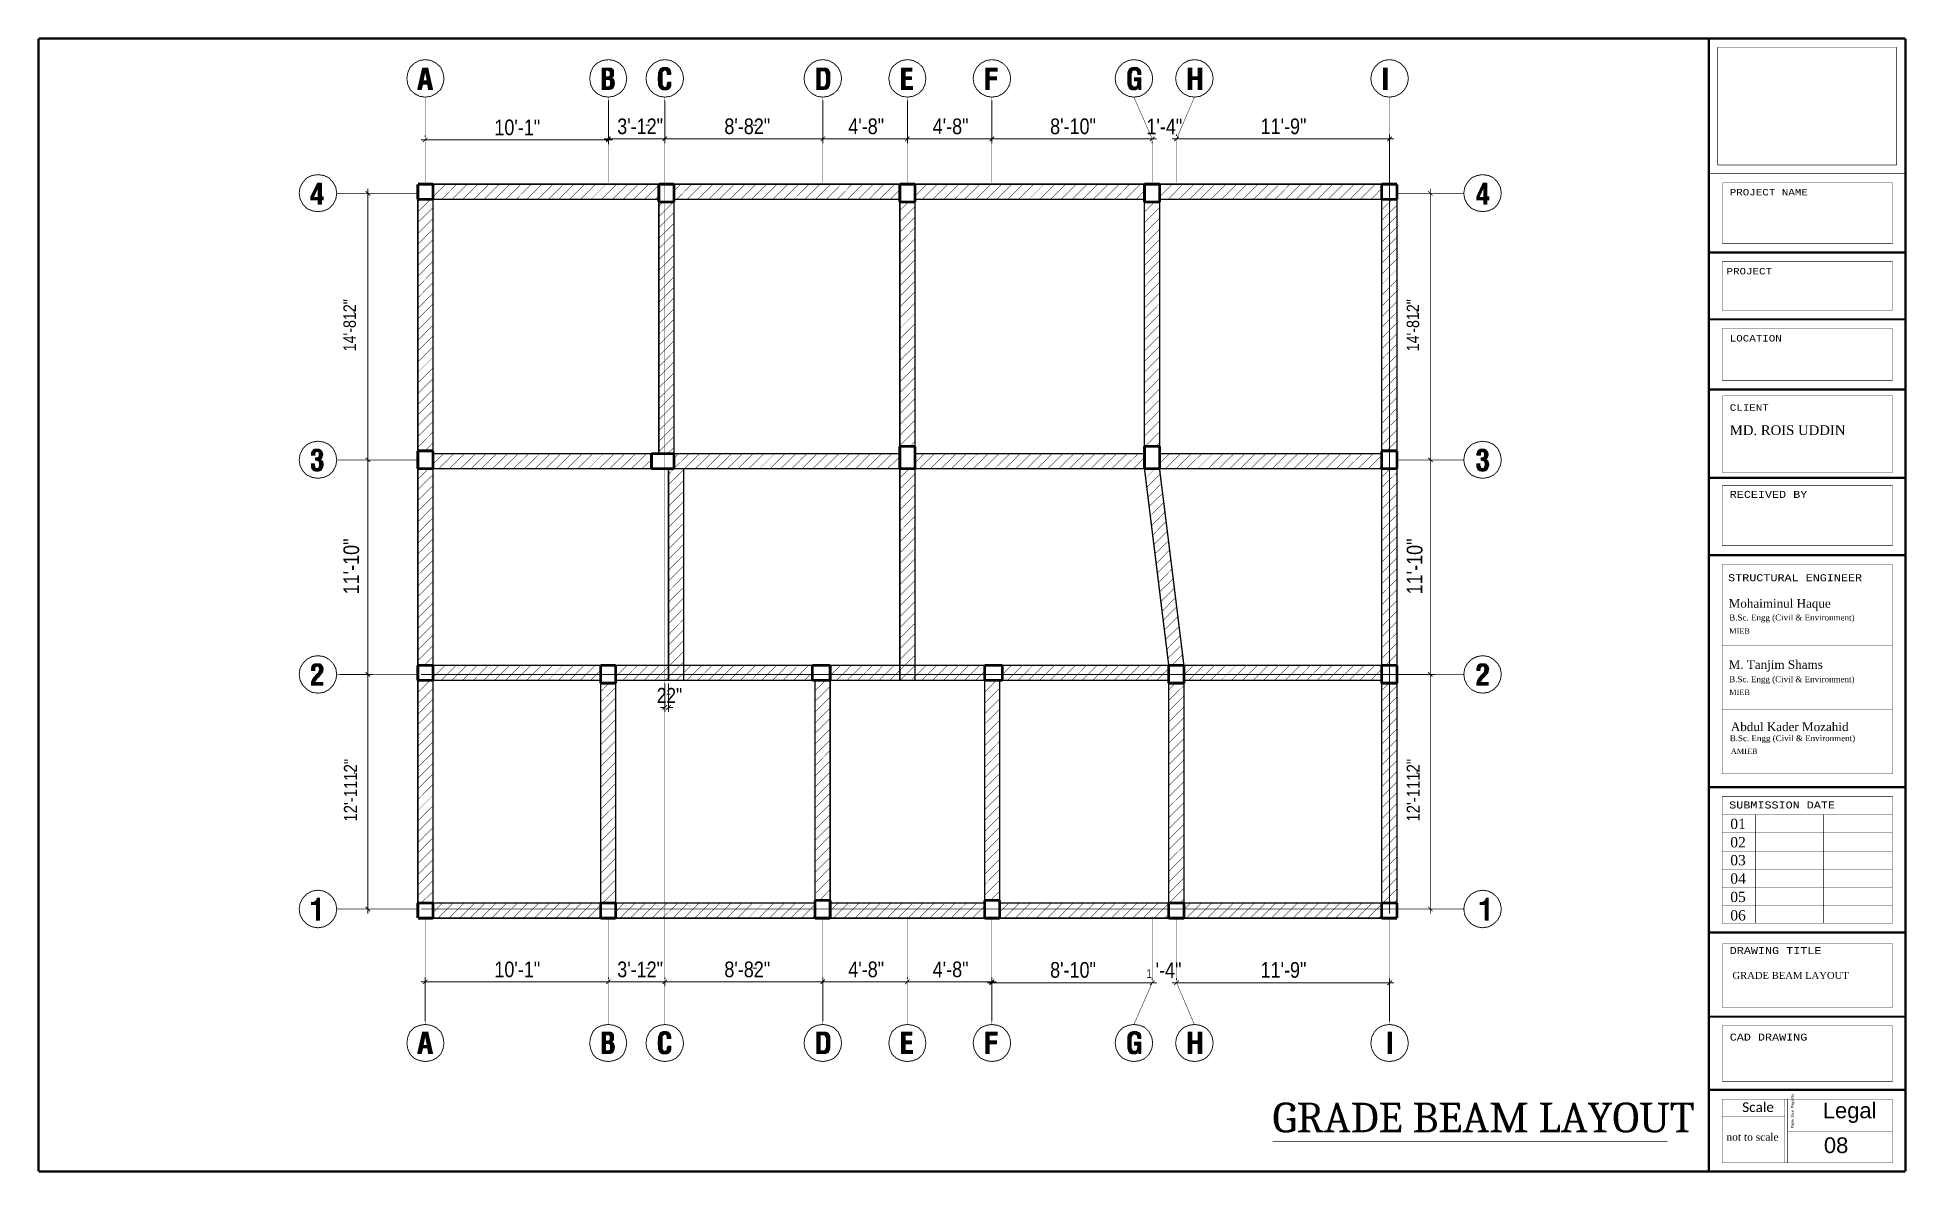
# Model space of a CAD drawing. Header units: millimetres. Extents: x 5 to 350, y 3 to 213.
import ezdxf

# ---------------------------------------------------------------- set-up
doc = ezdxf.new("R2010")
doc.units = ezdxf.units.MM
for name, color, linetype in [('H', 251, 'Continuous'), ('P', 255, 'Continuous'), ('T', 255, 'Continuous')]:
    doc.layers.add(name, color=color, linetype=linetype)
doc.styles.get("Standard").update_dxf_attribs({"font": 'arial.ttf'})

msp = doc.modelspace()

# ---------------------------------------------------------------- texts
at = {"layer": 'T', "attachment_point": 7}
for s, insert, char_height in [('{\\fArial Narrow|b0|i0|c0|p18;10\'-1"}', (89.5, 194.6), 2.9), ('{\\fArial Narrow|b0|i0|c0|p18;3\'-12"}', (112.2, 194.8), 2.9), ('{\\fArial Narrow|b0|i0|c0|p18;8\'-82"}', (132, 194.8), 2.9), ('{\\fArial Narrow|b0|i0|c0|p18;4\'-8"}', (154.9, 194.8), 2.9), ('{\\fArial Narrow|b0|i0|c0|p18;4\'-8"}', (170.5, 194.8), 2.9), ('{\\fArial Narrow|b0|i0|c0|p18;8\'-10"}', (192.2, 194.8), 2.9), ('{\\fArial Narrow|b0|i0|c0|p18;1\'-4"}', (210, 194.8), 2.9), ('{\\fArial Narrow|b0|i0|c0|p18;11\'-9"}', (231.1, 194.8), 2.9), ('{\\fCourier New|b0|i0|c0|p18;PROJECT NAME}', (317.8, 183.5), 1.2), ('{\\fCourier New|b0|i0|c0|p18;PROJECT}', (317.2, 168.9), 1.2), ('{\\fCourier New|b0|i0|c0|p18;LOCATION}', (317.8, 156.5), 1.2), ('{\\fCourier New|b0|i0|c0|p18;CLIENT}', (317.8, 143.7), 1.2), ('{\\fBook Antiqua|b0|i0|c0|p18;MD. ROIS UDDIN}', (317.8, 139.2), 1.8), ('{\\fCourier New|b0|i0|c0|p18;RECEIVED BY}', (317.8, 127.6), 1.3), ('{\\fCourier New|b0|i0|c0|p18;STRUCTURAL ENGINEER}', (317.5, 112.2), 1.3), ('{\\fBook Antiqua|b0|i0|c0|p18;Mohaiminul Haque}', (317.6, 106.8), 1.6), ('{\\fBook Antiqua|b0|i0|c0|p18;B.Sc. Engg (Civil & Environment)}', (317.7, 104.6), 1.1), ('{\\fBook Antiqua|b0|i0|c0|p18;MIEB}', (317.7, 102.5), 1), ('{\\fBook Antiqua|b0|i0|c0|p18;M. Tanjim Shams}', (317.6, 95.5), 1.6), ('{\\fBook Antiqua|b0|i0|c0|p18;B.Sc. Engg (Civil & Environment)}', (317.7, 93.2), 1.1), ('{\\fArial Narrow|b0|i0|c0|p18;22"}', (119.5, 89.7), 2.8), ('{\\fBook Antiqua|b0|i0|c0|p18;MIEB}', (317.7, 91.2), 1), ('{\\fBook Antiqua|b0|i0|c0|p18;B.Sc. Engg (Civil & Environment)}', (317.8, 82.3), 1.1), ('{\\fBook Antiqua|b0|i0|c0|p18;Abdul Kader Mozahid}', (318, 84.5), 1.6), ('{\\fBook Antiqua|b0|i0|c0|p18;AMIEB}', (318, 80.3), 1), ('{\\fCourier New|b0|i0|c0|p18;SUBMISSION DATE}', (317.7, 70.2), 1.3), ('{\\fBook Antiqua|b0|i0|c0|p18;01}', (317.9, 66.4), 1.9), ('{\\fBook Antiqua|b0|i0|c0|p18;02}', (317.9, 63), 1.9), ('{\\fBook Antiqua|b0|i0|c0|p18;03}', (317.9, 59.7), 1.9), ('{\\fBook Antiqua|b0|i0|c0|p18;04}', (317.9, 56.3), 1.9), ('{\\fBook Antiqua|b0|i0|c0|p18;05}', (317.9, 52.9), 1.9), ('{\\fBook Antiqua|b0|i0|c0|p18;06}', (317.9, 49.5), 1.9), ('{\\fArial Narrow|b0|i0|c0|p18;10\'-1"}', (89.5, 39), 2.9), ('{\\fArial Narrow|b0|i0|c0|p18;3\'-12"}', (112.2, 39), 2.9), ('{\\fArial Narrow|b0|i0|c0|p18;8\'-82"}', (132, 39), 2.9), ('{\\fArial Narrow|b0|i0|c0|p18;4\'-8"}', (154.9, 39), 2.9), ('{\\fArial Narrow|b0|i0|c0|p18;4\'-8"}', (170.5, 39), 2.9), ('{\\fArial Narrow|b0|i0|c0|p18;8\'-10"}', (192.2, 38.9), 2.9), ('{\\fArial Narrow|b0|i0|c0|p18;\'-4"}', (211.7, 38.9), 2.9), ('{\\fArial Narrow|b0|i0|c0|p18;11\'-9"}', (231.1, 38.9), 2.9), ('{\\fCourier New|b0|i0|c0|p18;DRAWING TITLE}', (317.8, 43.3), 1.3), ('{\\fArial Narrow|b0|i0|c0|p18;1}', (210, 38.9), 1.6), ('{\\fBook Antiqua|b0|i0|c0|p18;GRADE BEAM LAYOUT}', (318.3, 38.7), 1.3), ('{\\fCourier New|b0|i0|c0|p18;CAD DRAWING}', (317.8, 27.3), 1.3), ('{\\fCambria|b0|i0|c0|p18;GRADE BEAM LAYOUT}', (233.3, 10.3), 5.5), ('{\\fCalibri|b0|i0|c0|p18;Scale}', (320.1, 14.1), 1.8), ('{\\fArial|b0|i0|c0|p18;Legal}', (335, 12.1), 2.9), ('{\\fBook Antiqua|b0|i0|c0|p18;not to scale}', (317.2, 8.8), 1.4), ('{\\fArial|b0|i0|c0|p18;08}', (335.2, 6.5), 2.9)]:
    msp.add_mtext(s, dxfattribs=dict(at, insert=insert, char_height=char_height))
at = {"layer": 'T', "attachment_point": 1, "rotation": 90}
for s, insert, char_height in [('{\\fArial Narrow|b0|i0|c0|p18;14\'-812"}', (61.6, 154.7), 2.3), ('{\\fArial Narrow|b0|i0|c0|p18;14\'-812"}', (258.1, 154.7), 2.3), ('{\\fArial Narrow|b0|i0|c0|p18;11\'-10"}', (61.6, 109.8), 2.9), ('{\\fArial Narrow|b0|i0|c0|p18;11\'-10"}', (258.1, 109.8), 2.9), ('{\\fArial Narrow|b0|i0|c0|p18;12\'-1112"}', (61.7, 67.8), 2.4), ('{\\fArial Narrow|b0|i0|c0|p18;12\'-1112"}', (258.1, 67.8), 2.4), ('{\\fArial Narrow|b0|i0|c0|p18;Paper Size  Page No.}', (329.1, 11.1), 0.5)]:
    msp.add_mtext(s, dxfattribs=dict(at, insert=insert, char_height=char_height))

# ---------------------------------------------------------------- hatches: boundary and pattern name
at = {"layer": 'H', "linetype": 'Continuous'}
for points in [[(75.265, 203.024), (76.2, 207.098), (77.223, 207.098), (76.712, 206.41), (76.376, 204.717), (77.135, 204.047), (76.288, 204.047), (76.024, 203.024), (75.265, 203.024)], [(77.294, 203.024), (77.135, 204.047), (76.376, 204.717), (77.047, 204.717), (76.712, 206.41), (77.223, 207.098), (78.14, 203.024), (77.294, 203.024)], [(109.396, 203.024), (109.396, 207.098), (111.09, 207.098), (111.16, 207.01), (111.248, 207.01), (111.337, 206.922), (111.337, 206.834), (111.425, 206.834), (111.513, 206.763), (111.513, 206.675), (110.314, 206.587), (110.067, 206.587), (110.067, 205.493), (111.425, 205.405), (111.337, 205.317), (111.248, 205.317), (111.16, 205.228), (111.248, 205.228), (111.337, 205.14), (111.425, 205.14), (111.584, 204.982), (110.314, 204.893), (110.067, 204.893), (110.067, 203.623), (111.584, 203.535), (111.513, 203.447), (111.513, 203.376), (111.425, 203.376), (111.425, 203.288), (111.337, 203.2), (111.248, 203.2), (111.16, 203.112), (110.913, 203.112), (110.825, 203.024), (109.396, 203.024)], [(111.425, 205.405), (110.067, 205.493), (110.578, 205.493), (110.666, 205.564), (110.737, 205.564), (110.825, 205.652), (110.825, 206.41), (110.737, 206.41), (110.737, 206.498), (110.578, 206.498), (110.49, 206.587), (110.314, 206.587), (111.513, 206.675), (111.584, 206.587), (111.584, 205.652), (111.513, 205.564), (111.513, 205.493), (111.425, 205.405)], [(111.584, 203.535), (110.067, 203.623), (110.666, 203.623), (110.913, 203.87), (110.913, 204.646), (110.825, 204.717), (110.825, 204.805), (110.737, 204.805), (110.666, 204.893), (110.314, 204.893), (111.584, 204.982), (111.584, 204.893), (111.672, 204.805), (111.672, 204.47), (111.76, 204.382), (111.76, 204.223), (111.672, 204.047), (111.672, 203.712), (111.584, 203.623), (111.584, 203.535)], [(120.65, 202.953), (120.562, 203.024), (120.403, 203.024), (119.98, 203.447), (119.98, 203.535), (119.892, 203.623), (119.892, 203.712), (119.803, 203.8), (119.803, 204.558), (119.715, 204.717), (119.715, 205.493), (119.803, 205.652), (119.803, 206.252), (119.892, 206.41), (119.892, 206.587), (119.98, 206.675), (120.985, 206.587), (120.826, 206.587), (120.65, 206.41), (120.65, 206.34), (120.562, 206.34), (120.562, 203.958), (120.65, 203.87), (120.65, 203.712), (120.738, 203.623), (120.826, 203.623), (120.897, 203.535), (122.096, 203.535), (122.008, 203.447), (122.008, 203.376), (121.92, 203.376), (121.92, 203.288), (121.832, 203.2), (121.744, 203.2), (121.585, 203.024), (121.408, 203.024), (121.32, 202.953), (120.65, 202.953)], [(121.408, 205.828), (121.408, 206.34), (121.162, 206.587), (120.985, 206.587), (119.98, 206.675), (120.05, 206.763), (120.05, 206.834), (120.315, 207.098), (120.474, 207.098), (120.562, 207.186), (120.897, 207.186), (120.985, 207.257), (121.162, 207.186), (121.497, 207.186), (121.585, 207.098), (121.673, 207.098), (121.744, 207.01), (121.832, 207.01), (121.832, 206.922), (121.92, 206.922), (121.92, 206.834), (122.008, 206.763), (122.008, 206.675), (122.096, 206.587), (122.096, 206.41), (122.167, 206.252), (122.167, 205.828), (121.408, 205.828)], [(121.073, 203.535), (121.25, 203.623), (121.32, 203.712), (121.32, 203.8), (121.408, 203.8), (121.408, 204.223), (121.497, 204.382), (121.497, 204.47), (122.167, 204.47), (122.167, 203.8), (122.096, 203.623), (122.096, 203.535), (121.073, 203.535)], [(149.013, 203.024), (149.013, 207.098), (150.795, 207.098), (150.954, 207.01), (151.042, 207.01), (151.306, 206.763), (151.306, 206.675), (151.377, 206.587), (150.107, 206.498), (149.772, 206.498), (149.772, 203.623), (151.377, 203.623), (151.306, 203.535), (151.306, 203.376), (151.218, 203.288), (151.13, 203.288), (150.954, 203.112), (150.618, 203.112), (150.46, 203.024), (149.013, 203.024)], [(150.372, 203.623), (150.46, 203.712), (150.53, 203.712), (150.707, 203.87), (150.707, 204.135), (150.795, 204.223), (150.795, 205.987), (150.707, 206.075), (150.707, 206.252), (150.618, 206.34), (150.618, 206.41), (150.53, 206.498), (150.107, 206.498), (151.377, 206.587), (151.465, 206.498), (151.465, 206.34), (151.553, 206.252), (151.553, 204.135), (151.465, 203.958), (151.465, 203.8), (151.377, 203.712), (151.377, 203.623), (150.372, 203.623)], [(164.677, 203.024), (164.677, 207.098), (166.705, 207.098), (166.705, 206.41), (165.435, 206.41), (165.435, 205.493), (166.617, 205.493), (166.617, 204.893), (165.435, 204.893), (165.435, 203.712), (166.793, 203.712), (166.793, 203.024), (164.677, 203.024)], [(180.252, 203.024), (180.252, 207.098), (182.457, 207.098), (182.457, 206.41), (181.01, 206.41), (181.01, 205.493), (182.368, 205.493), (182.368, 204.805), (181.01, 204.805), (181.01, 203.024), (180.252, 203.024)], [(206.675, 203.535), (206.675, 203.623), (206.587, 203.712), (206.587, 203.958), (206.498, 204.047), (206.498, 206.163), (206.587, 206.34), (206.587, 206.498), (206.675, 206.587), (206.675, 206.675), (206.763, 206.763), (206.763, 206.834), (206.922, 207.01), (207.01, 207.01), (207.098, 207.098), (207.186, 207.098), (207.257, 207.186), (207.61, 207.186), (207.768, 207.257), (207.945, 207.186), (208.368, 207.186), (208.456, 207.098), (208.527, 207.098), (208.703, 206.922), (208.792, 206.922), (208.792, 206.834), (208.95, 206.675), (207.857, 206.587), (207.522, 206.587), (207.345, 206.41), (207.345, 206.163), (207.257, 206.163), (207.257, 204.047), (207.345, 203.958), (207.345, 203.87), (207.433, 203.8), (207.433, 203.712), (207.522, 203.623), (207.768, 203.623), (207.768, 203.535), (206.675, 203.535)], [(208.527, 203.024), (208.527, 203.535), (207.768, 203.535), (207.857, 203.623), (208.104, 203.623), (208.192, 203.712), (208.192, 203.8), (208.28, 203.87), (208.28, 204.135), (208.368, 204.223), (208.368, 204.646), (207.768, 204.646), (207.768, 205.317), (209.038, 205.317), (209.038, 203.024), (208.527, 203.024)], [(208.368, 205.828), (208.368, 206.163), (208.28, 206.252), (208.28, 206.41), (208.192, 206.41), (208.192, 206.498), (208.104, 206.587), (207.857, 206.587), (208.95, 206.675), (208.95, 206.498), (209.038, 206.41), (209.038, 205.828), (208.368, 205.828)], [(217.682, 203.024), (217.682, 207.098), (218.44, 207.098), (218.44, 205.493), (219.534, 204.893), (218.44, 204.893), (218.44, 203.024), (217.682, 203.024)], [(219.534, 203.024), (219.534, 204.893), (218.44, 205.493), (219.534, 205.493), (219.534, 207.098), (220.31, 207.098), (220.31, 203.024), (219.534, 203.024)], [(253.753, 203.024), (253.753, 207.098), (254.512, 207.098), (254.512, 203.024), (253.753, 203.024)], [(207.433, 202.953), (207.257, 203.024), (207.098, 203.024), (206.922, 203.2), (206.834, 203.2), (206.834, 203.288), (206.763, 203.376), (206.763, 203.447), (206.675, 203.535), (208.527, 203.535), (208.456, 203.376), (208.368, 203.288), (208.368, 203.2), (208.28, 203.112), (208.192, 203.112), (208.104, 203.024), (208.033, 203.024), (207.945, 202.953), (207.433, 202.953)], [(55.545, 182.633), (55.545, 183.303), (56.815, 185.843), (57.573, 185.843), (56.903, 184.908), (56.127, 183.215), (55.545, 182.633)], [(56.903, 181.857), (56.903, 182.633), (55.545, 182.633), (56.127, 183.215), (56.903, 183.215), (56.903, 184.908), (57.573, 185.843), (57.573, 183.303), (57.908, 183.303), (57.908, 182.633), (57.573, 182.633), (57.573, 181.857), (56.903, 181.857)], [(271.022, 182.633), (271.022, 183.303), (272.203, 185.843), (272.962, 185.843), (272.292, 184.908), (271.533, 183.215), (271.022, 182.633)], [(272.292, 181.857), (272.292, 182.633), (271.022, 182.633), (271.533, 183.215), (272.292, 183.215), (272.292, 184.908), (272.962, 185.843), (272.962, 183.303), (273.297, 183.303), (273.297, 182.633), (272.962, 182.633), (272.962, 181.857), (272.292, 181.857)], [(55.633, 135.467), (55.633, 135.89), (55.704, 135.978), (55.704, 136.137), (56.55, 136.137), (56.48, 136.066), (56.48, 135.978), (56.392, 135.978), (56.392, 135.467), (55.633, 135.467)], [(56.392, 134.532), (56.392, 135.043), (56.815, 135.043), (57.062, 135.29), (57.062, 135.978), (56.974, 136.066), (56.903, 136.066), (56.815, 136.137), (55.704, 136.137), (55.88, 136.313), (55.88, 136.402), (56.056, 136.56), (56.127, 136.56), (56.215, 136.648), (57.15, 136.648), (57.326, 136.56), (57.397, 136.56), (57.397, 136.49), (57.662, 136.225), (57.662, 136.137), (57.75, 136.066), (57.75, 135.89), (57.82, 135.802), (57.82, 135.555), (57.75, 135.378), (57.75, 135.22), (57.662, 135.132), (57.662, 134.955), (57.573, 134.867), (57.485, 134.867), (57.397, 134.796), (57.662, 134.532), (56.392, 134.532)], [(271.022, 135.467), (271.022, 135.89), (271.11, 135.978), (271.11, 136.137), (271.956, 136.137), (271.868, 136.066), (271.868, 135.978), (271.78, 135.978), (271.78, 135.467), (271.022, 135.467)], [(271.78, 134.532), (271.78, 135.043), (272.203, 135.043), (272.38, 135.22), (272.38, 135.29), (272.45, 135.378), (272.45, 135.89), (272.38, 135.978), (272.38, 136.066), (272.292, 136.066), (272.203, 136.137), (271.11, 136.137), (271.18, 136.225), (271.18, 136.313), (271.445, 136.56), (271.533, 136.56), (271.604, 136.648), (272.538, 136.648), (272.627, 136.56), (272.715, 136.56), (273.05, 136.225), (273.05, 136.137), (273.138, 136.066), (273.138, 135.89), (273.226, 135.802), (273.226, 135.555), (273.138, 135.378), (273.138, 135.22), (273.05, 135.132), (273.05, 135.043), (272.962, 134.955), (272.962, 134.867), (272.874, 134.867), (272.803, 134.796), (273.05, 134.532), (271.78, 134.532)], [(56.48, 132.503), (56.392, 132.592), (56.127, 132.592), (56.056, 132.68), (55.968, 132.68), (55.968, 132.75), (55.704, 133.015), (55.704, 133.174), (55.633, 133.262), (55.633, 133.95), (56.303, 133.95), (56.303, 133.526), (56.392, 133.438), (56.392, 133.262), (56.55, 133.103), (57.75, 133.103), (57.75, 133.015), (57.573, 132.838), (57.573, 132.75), (57.485, 132.68), (57.397, 132.68), (57.326, 132.592), (57.062, 132.592), (56.974, 132.503), (56.48, 132.503)], [(56.903, 133.103), (57.062, 133.262), (57.062, 133.438), (57.15, 133.526), (57.15, 134.108), (57.062, 134.197), (57.062, 134.373), (56.974, 134.444), (56.815, 134.444), (56.638, 134.532), (57.662, 134.532), (57.82, 134.373), (57.82, 134.197), (57.908, 134.108), (57.908, 133.597), (57.82, 133.438), (57.82, 133.262), (57.75, 133.174), (57.75, 133.103), (56.903, 133.103)], [(271.868, 132.503), (271.78, 132.592), (271.533, 132.592), (271.445, 132.68), (271.357, 132.68), (271.268, 132.75), (271.268, 132.838), (271.11, 133.015), (271.11, 133.174), (271.022, 133.262), (271.022, 133.95), (271.692, 133.95), (271.692, 133.526), (271.78, 133.438), (271.78, 133.262), (271.956, 133.103), (273.138, 133.103), (273.05, 133.015), (273.05, 132.927), (272.874, 132.75), (272.874, 132.68), (272.803, 132.68), (272.715, 132.592), (272.45, 132.592), (272.38, 132.503), (271.868, 132.503)], [(272.292, 133.103), (272.45, 133.262), (272.45, 133.438), (272.538, 133.526), (272.538, 134.108), (272.45, 134.197), (272.45, 134.373), (272.38, 134.373), (272.38, 134.444), (272.203, 134.444), (272.027, 134.532), (273.05, 134.532), (273.226, 134.373), (273.226, 134.108), (273.297, 134.02), (273.297, 133.597), (273.226, 133.438), (273.226, 133.262), (273.138, 133.174), (273.138, 133.103), (272.292, 133.103)], [(55.633, 92.957), (55.633, 93.468), (55.704, 93.645), (55.704, 93.804), (55.792, 93.892), (55.792, 93.98), (55.88, 94.068), (55.88, 94.156), (55.968, 94.227), (55.968, 94.315), (56.392, 94.738), (56.392, 94.827), (56.55, 95.003), (56.638, 95.003), (56.727, 95.162), (56.815, 95.25), (56.903, 95.25), (56.903, 95.338), (56.974, 95.426), (56.974, 95.497), (57.062, 95.585), (57.062, 95.762), (57.15, 95.85), (57.15, 96.097), (57.062, 96.185), (57.062, 96.273), (56.974, 96.344), (56.974, 96.432), (56.903, 96.432), (56.727, 96.52), (55.704, 96.52), (55.792, 96.608), (55.792, 96.696), (55.88, 96.696), (55.88, 96.767), (55.968, 96.855), (56.056, 96.855), (56.127, 96.943), (56.215, 96.943), (56.303, 97.032), (57.238, 97.032), (57.326, 96.943), (57.397, 96.943), (57.75, 96.608), (57.75, 96.52), (57.82, 96.432), (57.82, 96.273), (57.908, 96.185), (57.908, 95.92), (57.82, 95.762), (57.82, 95.497), (57.75, 95.338), (57.75, 95.25), (57.326, 94.827), (57.326, 94.738), (56.974, 94.403), (56.815, 94.315), (56.727, 94.156), (56.638, 94.068), (56.638, 93.98), (56.48, 93.804), (56.48, 93.733), (56.392, 93.733), (56.392, 93.557), (57.82, 93.557), (57.82, 92.957), (55.633, 92.957)], [(271.022, 92.957), (271.022, 93.468), (271.11, 93.645), (271.11, 93.804), (271.18, 93.892), (271.18, 93.98), (271.268, 94.068), (271.268, 94.156), (271.357, 94.227), (271.357, 94.315), (271.692, 94.65), (271.692, 94.738), (271.956, 95.003), (272.027, 95.003), (272.115, 95.162), (272.203, 95.25), (272.292, 95.25), (272.292, 95.338), (272.38, 95.426), (272.38, 95.497), (272.45, 95.585), (272.45, 95.85), (272.538, 96.008), (272.45, 96.097), (272.45, 96.273), (272.38, 96.344), (272.38, 96.432), (272.292, 96.432), (272.115, 96.52), (271.11, 96.52), (271.18, 96.608), (271.18, 96.696), (271.268, 96.696), (271.268, 96.767), (271.357, 96.855), (271.445, 96.855), (271.533, 96.943), (271.604, 96.943), (271.692, 97.032), (272.627, 97.032), (272.715, 96.943), (272.803, 96.943), (273.138, 96.608), (273.138, 96.52), (273.226, 96.432), (273.226, 96.273), (273.297, 96.185), (273.297, 95.92), (273.226, 95.762), (273.226, 95.497), (273.138, 95.338), (273.138, 95.25), (272.715, 94.827), (272.715, 94.738), (272.38, 94.403), (272.203, 94.315), (272.115, 94.156), (272.027, 94.068), (272.027, 93.98), (271.868, 93.804), (271.868, 93.733), (271.78, 93.733), (271.78, 93.557), (273.226, 93.557), (273.226, 92.957), (271.022, 92.957)], [(55.633, 95.673), (55.633, 96.185), (55.704, 96.273), (55.704, 96.52), (56.727, 96.52), (56.638, 96.432), (56.55, 96.432), (56.392, 96.273), (56.392, 95.92), (56.303, 95.85), (56.392, 95.762), (56.392, 95.673), (55.633, 95.673)], [(271.022, 95.673), (271.022, 96.185), (271.11, 96.273), (271.11, 96.52), (272.115, 96.52), (272.027, 96.432), (271.956, 96.432), (271.78, 96.273), (271.78, 96.097), (271.692, 95.92), (271.692, 95.673), (271.022, 95.673)], [(56.55, 49.53), (56.55, 52.405), (55.633, 52.405), (55.633, 52.917), (56.056, 52.917), (56.215, 53.005), (56.303, 53.005), (56.638, 53.34), (56.638, 53.428), (56.727, 53.516), (56.727, 53.675), (57.238, 53.675), (57.238, 49.53), (56.55, 49.53)], [(272.538, 49.53), (272.538, 52.405), (271.604, 52.405), (271.604, 52.917), (272.115, 52.917), (272.203, 53.005), (272.292, 53.005), (272.38, 53.093), (272.45, 53.093), (272.538, 53.164), (272.538, 53.252), (272.715, 53.428), (272.715, 53.675), (273.226, 53.675), (273.226, 49.53), (272.538, 49.53)], [(75.265, 24.888), (76.2, 28.963), (77.223, 28.963), (76.712, 28.187), (76.376, 26.494), (77.135, 25.912), (76.288, 25.912), (76.024, 24.888), (75.265, 24.888)], [(77.294, 24.888), (77.135, 25.912), (76.376, 26.494), (77.047, 26.494), (76.712, 28.187), (77.223, 28.963), (78.14, 24.888), (77.294, 24.888)], [(109.396, 24.888), (109.396, 28.963), (110.913, 28.963), (111.09, 28.875), (111.16, 28.875), (111.248, 28.787), (111.337, 28.787), (111.337, 28.698), (111.513, 28.54), (111.513, 28.452), (110.314, 28.363), (110.067, 28.363), (110.067, 27.27), (111.425, 27.27), (111.248, 27.093), (111.09, 27.093), (111.248, 27.005), (111.337, 27.005), (111.425, 26.917), (111.513, 26.917), (111.584, 26.846), (111.584, 26.758), (110.067, 26.758), (110.067, 25.488), (111.584, 25.4), (111.513, 25.312), (111.513, 25.224), (111.248, 24.977), (111.09, 24.977), (110.913, 24.888), (109.396, 24.888)], [(110.314, 27.27), (110.49, 27.34), (110.666, 27.34), (110.825, 27.517), (110.825, 28.187), (110.666, 28.363), (110.314, 28.363), (111.513, 28.452), (111.584, 28.363), (111.584, 27.517), (111.513, 27.428), (111.513, 27.34), (111.425, 27.27), (110.314, 27.27)], [(120.562, 24.8), (120.474, 24.888), (120.403, 24.888), (120.315, 24.977), (120.227, 24.977), (119.98, 25.224), (119.98, 25.312), (119.892, 25.4), (119.892, 25.576), (119.803, 25.647), (119.803, 26.423), (119.715, 26.494), (119.715, 27.34), (119.803, 27.428), (119.803, 28.116), (119.892, 28.187), (119.892, 28.452), (119.98, 28.54), (120.985, 28.452), (120.897, 28.452), (120.826, 28.363), (120.738, 28.363), (120.65, 28.275), (120.65, 28.187), (120.562, 28.116), (120.562, 25.735), (120.65, 25.735), (120.65, 25.576), (120.826, 25.4), (122.096, 25.4), (122.008, 25.312), (122.008, 25.224), (121.744, 24.977), (121.673, 24.977), (121.585, 24.888), (121.497, 24.888), (121.408, 24.8), (120.562, 24.8)], [(121.408, 27.693), (121.408, 28.116), (121.32, 28.187), (121.32, 28.275), (121.162, 28.452), (120.985, 28.452), (119.98, 28.54), (120.05, 28.61), (120.05, 28.698), (120.227, 28.875), (120.315, 28.875), (120.403, 28.963), (120.474, 28.963), (120.562, 29.034), (121.32, 29.034), (121.497, 28.963), (121.673, 28.963), (122.008, 28.61), (122.008, 28.54), (122.096, 28.452), (122.096, 28.187), (122.167, 28.116), (122.167, 27.693), (121.408, 27.693)], [(149.013, 24.888), (149.013, 28.963), (150.707, 28.963), (150.795, 28.875), (150.954, 28.875), (151.042, 28.787), (151.13, 28.787), (151.306, 28.61), (151.306, 28.54), (151.377, 28.452), (150.107, 28.363), (149.772, 28.363), (149.772, 25.488), (151.377, 25.4), (151.306, 25.312), (151.306, 25.224), (151.13, 25.065), (151.042, 25.065), (150.954, 24.977), (150.795, 24.977), (150.707, 24.888), (149.013, 24.888)], [(151.377, 25.4), (149.772, 25.488), (150.46, 25.488), (150.707, 25.735), (150.707, 25.912), (150.795, 26.07), (150.795, 27.852), (150.707, 27.94), (150.707, 28.028), (150.618, 28.116), (150.618, 28.187), (150.46, 28.363), (150.107, 28.363), (151.377, 28.452), (151.465, 28.363), (151.465, 28.187), (151.553, 28.116), (151.553, 25.912), (151.465, 25.823), (151.465, 25.576), (151.377, 25.488), (151.377, 25.4)], [(164.677, 24.888), (164.677, 28.963), (166.705, 28.963), (166.705, 28.275), (165.435, 28.275), (165.435, 27.34), (166.617, 27.34), (166.617, 26.67), (165.435, 26.67), (165.435, 25.576), (166.793, 25.576), (166.793, 24.888), (164.677, 24.888)], [(180.252, 24.888), (180.252, 28.963), (182.457, 28.963), (182.457, 28.275), (181.01, 28.275), (181.01, 27.34), (182.368, 27.34), (182.368, 26.67), (181.01, 26.67), (181.01, 24.888), (180.252, 24.888)], [(206.675, 25.4), (206.675, 25.488), (206.587, 25.576), (206.587, 25.823), (206.498, 25.912), (206.498, 28.028), (206.587, 28.116), (206.587, 28.363), (206.675, 28.452), (206.675, 28.54), (206.763, 28.54), (206.763, 28.698), (206.834, 28.698), (207.098, 28.963), (207.345, 28.963), (207.433, 29.034), (208.192, 29.034), (208.28, 28.963), (208.456, 28.963), (208.527, 28.875), (208.615, 28.875), (208.95, 28.54), (207.857, 28.452), (207.61, 28.452), (207.345, 28.187), (207.345, 28.028), (207.257, 27.94), (207.257, 25.912), (207.345, 25.823), (207.345, 25.735), (207.433, 25.576), (207.433, 25.488), (207.522, 25.488), (207.61, 25.4), (206.675, 25.4)], [(208.368, 27.693), (208.368, 27.94), (208.28, 28.028), (208.28, 28.187), (208.192, 28.275), (208.192, 28.363), (208.104, 28.363), (207.945, 28.452), (207.857, 28.452), (208.95, 28.54), (208.95, 28.363), (209.038, 28.187), (209.038, 27.693), (208.368, 27.693)], [(217.682, 24.888), (217.682, 28.963), (218.44, 28.963), (218.44, 27.34), (219.534, 26.758), (218.44, 26.758), (218.44, 24.888), (217.682, 24.888)], [(219.534, 24.888), (219.534, 26.758), (218.44, 27.34), (219.534, 27.34), (219.534, 28.963), (220.31, 28.963), (220.31, 24.888), (219.534, 24.888)], [(254.6, 24.888), (254.6, 28.963), (255.358, 28.963), (255.358, 24.888), (254.6, 24.888)], [(111.584, 25.4), (110.067, 25.488), (110.666, 25.488), (110.737, 25.576), (110.825, 25.576), (110.913, 25.647), (110.913, 26.494), (110.737, 26.67), (110.666, 26.67), (110.578, 26.758), (111.584, 26.758), (111.584, 26.67), (111.672, 26.582), (111.672, 26.335), (111.76, 26.158), (111.76, 26), (111.672, 25.912), (111.672, 25.576), (111.584, 25.488), (111.584, 25.4)], [(121.073, 25.4), (121.25, 25.488), (121.32, 25.488), (121.32, 25.576), (121.408, 25.647), (121.408, 26.07), (121.497, 26.158), (121.497, 26.335), (122.167, 26.335), (122.167, 25.576), (122.096, 25.488), (122.096, 25.4), (121.073, 25.4)], [(208.527, 24.888), (208.527, 25.312), (206.675, 25.4), (208.033, 25.4), (208.192, 25.576), (208.192, 25.647), (208.28, 25.647), (208.28, 26), (208.368, 26.07), (208.368, 26.423), (207.768, 26.423), (207.768, 27.093), (209.038, 27.093), (209.038, 24.888), (208.527, 24.888)], [(207.257, 24.8), (207.186, 24.888), (207.098, 24.888), (207.01, 24.977), (206.922, 24.977), (206.834, 25.065), (206.834, 25.153), (206.675, 25.312), (206.675, 25.4), (208.527, 25.312), (208.368, 25.153), (208.368, 25.065), (208.192, 24.888), (208.104, 24.888), (208.033, 24.8), (207.257, 24.8)]]:
    msp.add_hatch(color=256, dxfattribs=at).paths.add_polyline_path(points)

# ---------------------------------------------------------------- linework, layer by layer
at = {"layer": 'P'}
for points, const_width in [([(5.256, 212.513), (350.273, 212.513)], 0.423), ([(5.256, 3.14), (5.256, 212.513)], 0.423), ([(5.256, 212.513), (5.256, 212.513)], 0.423), ([(5.256, 212.513), (350.273, 212.513)], 0.423), ([(5.256, 3.14), (5.256, 212.513)], 0.423), ([(5.256, 212.513), (5.256, 212.513)], 0.423), ([(313.937, 3.14), (313.937, 212.513)], 0.423), ([(313.937, 212.513), (350.273, 212.513)], 0.423), ([(313.937, 3.14), (313.937, 212.513)], 0.423), ([(313.937, 212.513), (350.273, 212.513)], 0.423), ([(313.937, 187.537), (313.937, 212.513)], 0.085), ([(313.937, 212.513), (350.273, 212.513)], 0.085), ([(313.937, 187.537), (313.937, 212.513)], 0.085), ([(313.937, 212.513), (350.273, 212.513)], 0.085), ([(313.937, 187.537), (313.937, 212.513)], 0.085), ([(313.937, 212.513), (350.273, 212.513)], 0.085), ([(313.937, 187.537), (313.937, 212.513)], 0.085), ([(313.937, 212.513), (350.273, 212.513)], 0.085), ([(315.56, 189.142), (315.56, 210.908)], 0.085), ([(315.56, 210.908), (348.65, 210.908)], 0.085), ([(348.65, 210.908), (348.65, 189.142)], 0.085), ([(350.273, 212.513), (350.273, 3.14)], 0.423), ([(350.273, 212.513), (350.273, 3.14)], 0.423), ([(350.273, 212.513), (350.273, 3.14)], 0.423), ([(350.273, 212.513), (350.273, 3.14)], 0.423), ([(350.273, 212.513), (350.273, 187.537)], 0.085), ([(350.273, 212.513), (350.273, 187.537)], 0.085), ([(350.273, 212.513), (350.273, 187.537)], 0.085), ([(350.273, 212.513), (350.273, 187.537)], 0.085), ([(73.907, 207.186), (73.484, 206.163)], 0.169), ([(74.683, 207.945), (73.907, 207.186)], 0.169), ([(75.688, 208.456), (74.683, 207.945)], 0.169), ([(76.712, 208.615), (75.688, 208.456)], 0.169), ([(77.805, 208.456), (76.712, 208.615)], 0.169), ([(78.74, 207.945), (77.805, 208.456)], 0.169), ([(79.587, 207.186), (78.74, 207.945)], 0.169), ([(80.01, 206.163), (79.587, 207.186)], 0.169), ([(107.703, 207.186), (107.28, 206.163)], 0.169), ([(108.462, 207.945), (107.703, 207.186)], 0.169), ([(109.467, 208.456), (108.462, 207.945)], 0.169), ([(110.578, 208.615), (109.467, 208.456)], 0.169), ([(111.584, 208.456), (110.578, 208.615)], 0.169), ([(112.607, 207.945), (111.584, 208.456)], 0.169), ([(113.365, 207.186), (112.607, 207.945)], 0.169), ([(113.788, 206.163), (113.365, 207.186)], 0.169), ([(118.198, 207.186), (117.687, 206.163)], 0.169), ([(118.957, 207.945), (118.198, 207.186)], 0.169), ([(119.98, 208.456), (118.957, 207.945)], 0.169), ([(120.985, 208.615), (119.98, 208.456)], 0.169), ([(120.985, 207.257), (120.897, 207.186)], 0.085), ([(122.096, 208.456), (120.985, 208.615)], 0.169), ([(121.162, 207.186), (120.985, 207.257)], 0.085), ([(123.014, 207.945), (122.096, 208.456)], 0.169), ([(123.79, 207.186), (123.014, 207.945)], 0.169), ([(124.284, 206.163), (123.79, 207.186)], 0.169), ([(147.408, 207.186), (146.897, 206.163)], 0.169), ([(148.167, 207.945), (147.408, 207.186)], 0.169), ([(149.102, 208.456), (148.167, 207.945)], 0.169), ([(150.195, 208.615), (149.102, 208.456)], 0.169), ([(151.218, 208.456), (150.195, 208.615)], 0.169), ([(152.224, 207.945), (151.218, 208.456)], 0.169), ([(153, 207.186), (152.224, 207.945)], 0.169), ([(153.494, 206.163), (153, 207.186)], 0.169), ([(162.983, 207.186), (162.56, 206.163)], 0.169), ([(163.83, 207.945), (162.983, 207.186)], 0.169), ([(164.765, 208.456), (163.83, 207.945)], 0.169), ([(165.858, 208.615), (164.765, 208.456)], 0.169), ([(166.882, 208.456), (165.858, 208.615)], 0.169), ([(167.887, 207.945), (166.882, 208.456)], 0.169), ([(168.663, 207.186), (167.887, 207.945)], 0.169), ([(169.086, 206.163), (168.663, 207.186)], 0.169), ([(178.647, 207.186), (178.135, 206.163)], 0.169), ([(179.405, 207.945), (178.647, 207.186)], 0.169), ([(180.428, 208.456), (179.405, 207.945)], 0.169), ([(181.434, 208.615), (180.428, 208.456)], 0.169), ([(182.545, 208.456), (181.434, 208.615)], 0.169), ([(183.48, 207.945), (182.545, 208.456)], 0.169), ([(184.238, 207.186), (183.48, 207.945)], 0.169), ([(184.75, 206.163), (184.238, 207.186)], 0.169), ([(204.893, 207.186), (204.382, 206.163)], 0.169), ([(205.652, 207.945), (204.893, 207.186)], 0.169), ([(206.675, 208.456), (205.652, 207.945)], 0.169), ([(207.68, 208.615), (206.675, 208.456)], 0.169), ([(207.768, 207.257), (207.61, 207.186)], 0.085), ([(208.792, 208.456), (207.68, 208.615)], 0.169), ([(207.945, 207.186), (207.768, 207.257)], 0.085), ([(209.726, 207.945), (208.792, 208.456)], 0.169), ([(210.485, 207.186), (209.726, 207.945)], 0.169), ([(210.996, 206.163), (210.485, 207.186)], 0.169), ([(216.076, 207.186), (215.565, 206.163)], 0.169), ([(216.835, 207.945), (216.076, 207.186)], 0.169), ([(217.84, 208.456), (216.835, 207.945)], 0.169), ([(218.863, 208.615), (217.84, 208.456)], 0.169), ([(219.957, 208.456), (218.863, 208.615)], 0.169), ([(220.892, 207.945), (219.957, 208.456)], 0.169), ([(221.65, 207.186), (220.892, 207.945)], 0.169), ([(222.162, 206.163), (221.65, 207.186)], 0.169), ([(252.13, 207.186), (251.636, 206.163)], 0.169), ([(252.906, 207.945), (252.13, 207.186)], 0.169), ([(253.824, 208.456), (252.906, 207.945)], 0.169), ([(254.935, 208.615), (253.824, 208.456)], 0.169), ([(255.94, 208.456), (254.935, 208.615)], 0.169), ([(256.963, 207.945), (255.94, 208.456)], 0.169), ([(257.722, 207.186), (256.963, 207.945)], 0.169), ([(258.233, 206.163), (257.722, 207.186)], 0.169), ([(73.484, 206.163), (73.325, 205.14)], 0.169), ([(73.325, 205.14), (73.484, 204.047)], 0.169), ([(73.484, 204.047), (73.907, 203.112)], 0.169), ([(76.2, 207.098), (75.265, 203.024)], 0.085), ([(76.024, 203.024), (76.288, 204.047)], 0.085), ([(77.223, 207.098), (76.2, 207.098)], 0.085), ([(76.288, 204.047), (77.135, 204.047)], 0.085), ([(76.376, 204.717), (76.712, 206.41)], 0.085), ([(77.135, 204.047), (76.376, 204.717)], 0.085), ([(77.047, 204.717), (76.376, 204.717)], 0.085), ([(76.376, 204.717), (77.135, 204.047)], 0.085), ([(76.712, 206.41), (77.223, 207.098)], 0.085), ([(77.223, 207.098), (76.712, 206.41)], 0.085), ([(76.712, 206.41), (77.047, 204.717)], 0.085), ([(77.135, 204.047), (77.294, 203.024)], 0.085), ([(78.14, 203.024), (77.223, 207.098)], 0.085), ([(79.587, 203.112), (80.01, 204.047)], 0.169), ([(80.186, 205.14), (80.01, 206.163)], 0.169), ([(80.01, 204.047), (80.186, 205.14)], 0.169), ([(80.186, 205.14), (80.186, 205.14)], 0.169), ([(107.28, 206.163), (107.103, 205.14)], 0.169), ([(107.103, 205.14), (107.28, 204.047)], 0.169), ([(107.28, 204.047), (107.703, 203.112)], 0.169), ([(110.578, 207.098), (109.396, 207.098)], 0.085), ([(109.396, 207.098), (109.396, 203.024)], 0.085), ([(110.067, 205.493), (110.067, 206.587)], 0.085), ([(110.067, 206.587), (110.314, 206.587)], 0.085), ([(110.314, 205.493), (110.067, 205.493)], 0.085), ([(110.067, 205.493), (111.425, 205.405)], 0.085), ([(111.425, 205.405), (110.067, 205.493)], 0.085), ([(110.067, 203.623), (110.067, 204.893)], 0.085), ([(110.067, 204.893), (110.314, 204.893)], 0.085), ([(111.513, 206.675), (110.314, 206.587)], 0.085), ([(110.314, 206.587), (111.513, 206.675)], 0.085), ([(110.314, 206.587), (110.49, 206.587)], 0.085), ([(110.49, 205.493), (110.314, 205.493)], 0.085), ([(111.584, 204.982), (110.314, 204.893)], 0.085), ([(110.314, 204.893), (111.584, 204.982)], 0.085), ([(110.314, 204.893), (110.49, 204.893)], 0.085), ([(110.49, 206.587), (110.578, 206.498)], 0.085), ([(110.578, 205.493), (110.49, 205.493)], 0.085), ([(110.49, 204.893), (110.578, 204.893)], 0.085), ([(110.737, 207.098), (110.578, 207.098)], 0.085), ([(110.578, 206.498), (110.666, 206.498)], 0.085), ([(110.666, 205.564), (110.578, 205.493)], 0.085), ([(110.578, 204.893), (110.666, 204.893)], 0.085), ([(110.666, 206.498), (110.737, 206.498)], 0.085), ([(110.737, 205.564), (110.666, 205.564)], 0.085), ([(110.666, 204.893), (110.737, 204.805)], 0.085), ([(110.825, 207.098), (110.737, 207.098)], 0.085), ([(110.737, 206.498), (110.737, 206.41)], 0.085), ([(110.737, 206.41), (110.825, 206.41)], 0.085), ([(110.825, 205.652), (110.737, 205.564)], 0.085), ([(110.737, 204.805), (110.825, 204.805)], 0.085), ([(110.825, 203.8), (110.737, 203.712)], 0.085), ([(110.913, 207.098), (110.825, 207.098)], 0.085), ([(110.825, 206.41), (110.825, 206.34)], 0.085), ([(110.825, 206.34), (110.825, 206.163)], 0.085), ([(110.825, 206.163), (110.825, 206.075)], 0.085), ([(110.825, 206.075), (110.825, 205.987)], 0.085), ([(110.825, 205.987), (110.825, 205.828)], 0.085), ([(110.825, 205.828), (110.825, 205.74)], 0.085), ([(110.825, 205.74), (110.825, 205.652)], 0.085), ([(110.825, 204.805), (110.825, 204.717)], 0.085), ([(110.825, 204.717), (110.913, 204.646)], 0.085), ([(110.913, 203.87), (110.825, 203.8)], 0.085), ([(111.09, 207.098), (110.913, 207.098)], 0.085), ([(110.913, 204.646), (110.913, 204.558)], 0.085), ([(110.913, 204.558), (110.913, 204.382)], 0.085), ([(110.913, 204.382), (110.913, 204.294)], 0.085), ([(110.913, 204.294), (110.913, 204.135)], 0.085), ([(110.913, 204.135), (110.913, 204.047)], 0.085), ([(110.913, 204.047), (110.913, 203.958)], 0.085), ([(110.913, 203.958), (110.913, 203.87)], 0.085), ([(111.16, 207.01), (111.09, 207.098)], 0.085), ([(111.248, 205.228), (111.09, 205.228)], 0.085), ([(111.09, 205.228), (111.16, 205.228)], 0.085), ([(111.248, 207.01), (111.16, 207.01)], 0.085), ([(111.16, 205.228), (111.248, 205.317)], 0.085), ([(111.337, 206.922), (111.248, 207.01)], 0.085), ([(111.248, 205.317), (111.337, 205.317)], 0.085), ([(111.337, 205.14), (111.248, 205.228)], 0.085), ([(111.337, 206.834), (111.337, 206.922)], 0.085), ([(111.425, 206.834), (111.337, 206.834)], 0.085), ([(111.337, 205.317), (111.425, 205.405)], 0.085), ([(111.425, 205.14), (111.337, 205.14)], 0.085), ([(111.513, 206.763), (111.425, 206.834)], 0.085), ([(111.425, 205.405), (111.513, 205.493)], 0.085), ([(111.513, 205.07), (111.425, 205.14)], 0.085), ([(111.513, 206.675), (111.513, 206.763)], 0.085), ([(111.584, 206.587), (111.513, 206.675)], 0.085), ([(111.513, 205.564), (111.584, 205.652)], 0.085), ([(111.513, 205.493), (111.513, 205.564)], 0.085), ([(111.584, 204.982), (111.513, 205.07)], 0.085), ([(111.584, 206.41), (111.584, 206.587)], 0.085), ([(111.584, 206.34), (111.584, 206.41)], 0.085), ([(111.584, 206.252), (111.584, 206.34)], 0.085), ([(111.584, 206.163), (111.584, 206.252)], 0.085), ([(111.584, 205.987), (111.584, 206.163)], 0.085), ([(111.584, 205.916), (111.584, 205.987)], 0.085), ([(111.584, 205.74), (111.584, 205.916)], 0.085), ([(111.584, 205.652), (111.584, 205.74)], 0.085), ([(111.584, 204.893), (111.584, 204.982)], 0.085), ([(111.672, 204.805), (111.584, 204.893)], 0.085), ([(111.672, 204.717), (111.672, 204.805)], 0.085), ([(111.672, 204.558), (111.672, 204.717)], 0.085), ([(111.672, 204.47), (111.672, 204.558)], 0.085), ([(111.76, 204.382), (111.672, 204.47)], 0.085), ([(111.672, 204.047), (111.76, 204.223)], 0.085), ([(111.672, 203.958), (111.672, 204.047)], 0.085), ([(111.672, 203.8), (111.672, 203.958)], 0.085), ([(111.672, 203.712), (111.672, 203.8)], 0.085), ([(111.76, 204.294), (111.76, 204.382)], 0.085), ([(111.76, 204.223), (111.76, 204.294)], 0.085), ([(113.365, 203.112), (113.788, 204.047)], 0.169), ([(113.965, 205.14), (113.788, 206.163)], 0.169), ([(113.788, 204.047), (113.965, 205.14)], 0.169), ([(113.965, 205.14), (113.965, 205.14)], 0.169), ([(117.687, 206.163), (117.51, 205.14)], 0.169), ([(117.51, 205.14), (117.687, 204.047)], 0.169), ([(117.687, 204.047), (118.198, 203.112)], 0.169), ([(119.803, 205.652), (119.715, 205.493)], 0.085), ([(119.715, 205.493), (119.715, 205.405)], 0.085), ([(119.715, 205.405), (119.715, 205.228)], 0.085), ([(119.715, 205.228), (119.715, 205.14)], 0.085), ([(119.715, 205.14), (119.715, 204.982)], 0.085), ([(119.715, 204.982), (119.715, 204.805)], 0.085), ([(119.715, 204.805), (119.715, 204.717)], 0.085), ([(119.715, 204.717), (119.803, 204.558)], 0.085), ([(119.892, 206.41), (119.803, 206.252)], 0.085), ([(119.803, 206.252), (119.803, 206.163)], 0.085), ([(119.803, 206.163), (119.803, 206.075)], 0.085), ([(119.803, 206.075), (119.803, 205.987)], 0.085), ([(119.803, 205.987), (119.803, 205.916)], 0.085), ([(119.803, 205.916), (119.803, 205.828)], 0.085), ([(119.803, 205.828), (119.803, 205.74)], 0.085), ([(119.803, 205.74), (119.803, 205.652)], 0.085), ([(119.803, 204.558), (119.803, 204.47)], 0.085), ([(119.803, 204.47), (119.803, 204.382)], 0.085), ([(119.803, 204.382), (119.803, 204.223)], 0.085), ([(119.803, 204.223), (119.803, 204.135)], 0.085), ([(119.803, 204.135), (119.803, 204.047)], 0.085), ([(119.803, 204.047), (119.803, 203.958)], 0.085), ([(119.803, 203.958), (119.803, 203.87)], 0.085), ([(119.803, 203.87), (119.803, 203.8)], 0.085), ([(119.803, 203.8), (119.892, 203.712)], 0.085), ([(119.98, 206.675), (119.892, 206.587)], 0.085), ([(119.892, 206.587), (119.892, 206.498)], 0.085), ([(119.892, 206.498), (119.892, 206.41)], 0.085), ([(120.05, 206.763), (119.98, 206.675)], 0.085), ([(120.985, 206.587), (119.98, 206.675)], 0.085), ([(119.98, 206.675), (120.985, 206.587)], 0.085), ([(120.138, 206.922), (120.05, 206.834)], 0.085), ([(120.05, 206.834), (120.05, 206.763)], 0.085), ([(120.227, 207.01), (120.138, 206.922)], 0.085), ([(120.315, 207.098), (120.227, 207.01)], 0.085), ([(120.403, 207.098), (120.315, 207.098)], 0.085), ([(120.474, 207.098), (120.403, 207.098)], 0.085), ([(120.562, 207.186), (120.474, 207.098)], 0.085), ([(120.65, 207.186), (120.562, 207.186)], 0.085), ([(120.562, 206.252), (120.562, 206.34)], 0.085), ([(120.562, 206.34), (120.65, 206.34)], 0.085), ([(120.562, 206.163), (120.562, 206.252)], 0.085), ([(120.562, 206.075), (120.562, 206.163)], 0.085), ([(120.562, 205.916), (120.562, 206.075)], 0.085), ([(120.562, 205.828), (120.562, 205.916)], 0.085), ([(120.562, 205.74), (120.562, 205.828)], 0.085), ([(120.562, 205.564), (120.562, 205.74)], 0.085), ([(120.562, 205.405), (120.562, 205.564)], 0.085), ([(120.562, 205.228), (120.562, 205.405)], 0.085), ([(120.562, 205.14), (120.562, 205.228)], 0.085), ([(120.562, 204.982), (120.562, 205.14)], 0.085), ([(120.562, 204.805), (120.562, 204.982)], 0.085), ([(120.562, 204.646), (120.562, 204.805)], 0.085), ([(120.562, 204.558), (120.562, 204.646)], 0.085), ([(120.562, 204.382), (120.562, 204.558)], 0.085), ([(120.562, 204.294), (120.562, 204.382)], 0.085), ([(120.562, 204.223), (120.562, 204.294)], 0.085), ([(120.562, 204.135), (120.562, 204.223)], 0.085), ([(120.562, 204.047), (120.562, 204.135)], 0.085), ([(120.562, 203.958), (120.562, 204.047)], 0.085), ([(120.65, 203.87), (120.562, 203.958)], 0.085), ([(120.738, 207.186), (120.65, 207.186)], 0.085), ([(120.65, 206.41), (120.738, 206.498)], 0.085), ([(120.65, 206.34), (120.65, 206.41)], 0.085), ([(120.65, 203.8), (120.65, 203.87)], 0.085), ([(120.65, 203.712), (120.65, 203.8)], 0.085), ([(120.897, 207.186), (120.738, 207.186)], 0.085), ([(120.738, 206.498), (120.826, 206.587)], 0.085), ([(120.826, 206.587), (120.897, 206.587)], 0.085), ([(120.897, 206.587), (120.985, 206.587)], 0.085), ([(120.985, 206.587), (121.073, 206.587)], 0.085), ([(121.073, 206.587), (121.162, 206.587)], 0.085), ([(121.25, 207.186), (121.162, 207.186)], 0.085), ([(121.162, 206.587), (121.25, 206.498)], 0.085), ([(121.32, 207.186), (121.25, 207.186)], 0.085), ([(121.25, 206.498), (121.32, 206.41)], 0.085), ([(121.497, 207.186), (121.32, 207.186)], 0.085), ([(121.32, 206.41), (121.408, 206.34)], 0.085), ([(121.408, 203.8), (121.32, 203.8)], 0.085), ([(121.32, 203.8), (121.32, 203.712)], 0.085), ([(121.408, 206.34), (121.408, 206.163)], 0.085), ([(121.408, 206.163), (121.408, 206.075)], 0.085), ([(121.408, 206.075), (121.408, 205.987)], 0.085), ([(121.408, 205.987), (121.408, 205.828)], 0.085), ([(121.408, 205.828), (122.167, 205.828)], 0.085), ([(121.497, 204.382), (121.408, 204.223)], 0.085), ([(121.408, 204.223), (121.408, 204.135)], 0.085), ([(121.408, 204.135), (121.408, 203.958)], 0.085), ([(121.408, 203.958), (121.408, 203.87)], 0.085), ([(121.408, 203.87), (121.408, 203.8)], 0.085), ([(121.585, 207.098), (121.497, 207.186)], 0.085), ([(122.167, 204.47), (121.497, 204.47)], 0.085), ([(121.497, 204.47), (121.497, 204.382)], 0.085), ([(121.673, 207.098), (121.585, 207.098)], 0.085), ([(121.744, 207.01), (121.673, 207.098)], 0.085), ([(121.832, 207.01), (121.744, 207.01)], 0.085), ([(121.832, 206.922), (121.832, 207.01)], 0.085), ([(121.92, 206.922), (121.832, 206.922)], 0.085), ([(121.92, 206.834), (121.92, 206.922)], 0.085), ([(122.008, 206.763), (121.92, 206.834)], 0.085), ([(122.008, 206.675), (122.008, 206.763)], 0.085), ([(122.096, 206.587), (122.008, 206.675)], 0.085), ([(122.096, 206.498), (122.096, 206.587)], 0.085), ([(122.096, 206.41), (122.096, 206.498)], 0.085), ([(122.167, 206.252), (122.096, 206.41)], 0.085), ([(122.096, 203.623), (122.167, 203.8)], 0.085), ([(122.167, 206.163), (122.167, 206.252)], 0.085), ([(122.167, 206.075), (122.167, 206.163)], 0.085), ([(122.167, 205.916), (122.167, 206.075)], 0.085), ([(122.167, 205.828), (122.167, 205.916)], 0.085), ([(122.167, 204.382), (122.167, 204.47)], 0.085), ([(122.167, 204.294), (122.167, 204.382)], 0.085), ([(122.167, 204.223), (122.167, 204.294)], 0.085), ([(122.167, 204.047), (122.167, 204.223)], 0.085), ([(122.167, 203.958), (122.167, 204.047)], 0.085), ([(122.167, 203.87), (122.167, 203.958)], 0.085), ([(122.167, 203.8), (122.167, 203.87)], 0.085), ([(123.79, 203.112), (124.284, 204.047)], 0.169), ([(124.46, 205.14), (124.284, 206.163)], 0.169), ([(124.284, 204.047), (124.46, 205.14)], 0.169), ([(124.46, 205.14), (124.46, 205.14)], 0.169), ([(146.897, 206.163), (146.72, 205.14)], 0.169), ([(146.72, 205.14), (146.897, 204.047)], 0.169), ([(146.897, 204.047), (147.408, 203.112)], 0.169), ([(150.195, 207.098), (149.013, 207.098)], 0.085), ([(149.013, 207.098), (149.013, 203.024)], 0.085), ([(149.772, 203.623), (149.772, 206.498)], 0.085), ([(149.772, 206.498), (150.107, 206.498)], 0.085), ([(151.377, 206.587), (150.107, 206.498)], 0.085), ([(150.107, 206.498), (151.377, 206.587)], 0.085), ([(150.107, 206.498), (150.195, 206.498)], 0.085), ([(150.372, 207.098), (150.195, 207.098)], 0.085), ([(150.195, 206.498), (150.372, 206.498)], 0.085), ([(150.46, 207.098), (150.372, 207.098)], 0.085), ([(150.372, 206.498), (150.46, 206.498)], 0.085), ([(150.618, 207.098), (150.46, 207.098)], 0.085), ([(150.46, 206.498), (150.53, 206.498)], 0.085), ([(150.53, 206.498), (150.618, 206.41)], 0.085), ([(150.618, 203.8), (150.53, 203.712)], 0.085), ([(150.707, 207.098), (150.618, 207.098)], 0.085), ([(150.618, 206.41), (150.618, 206.34)], 0.085), ([(150.618, 206.34), (150.707, 206.252)], 0.085), ([(150.707, 203.87), (150.618, 203.8)], 0.085), ([(150.795, 207.098), (150.707, 207.098)], 0.085), ([(150.707, 206.252), (150.707, 206.075)], 0.085), ([(150.707, 206.075), (150.795, 205.987)], 0.085), ([(150.795, 204.223), (150.707, 204.135)], 0.085), ([(150.707, 204.135), (150.707, 203.958)], 0.085), ([(150.707, 203.958), (150.707, 203.87)], 0.085), ([(150.954, 207.01), (150.795, 207.098)], 0.085), ([(150.795, 205.987), (150.795, 205.916)], 0.085), ([(150.795, 205.916), (150.795, 205.828)], 0.085), ([(150.795, 205.828), (150.795, 205.74)], 0.085), ([(150.795, 205.74), (150.795, 205.652)], 0.085), ([(150.795, 205.652), (150.795, 205.564)], 0.085), ([(150.795, 205.564), (150.795, 205.405)], 0.085), ([(150.795, 205.405), (150.795, 205.317)], 0.085), ([(150.795, 205.317), (150.795, 205.14)], 0.085), ([(150.795, 205.14), (150.795, 205.07)], 0.085), ([(150.795, 205.07), (150.795, 204.982)], 0.085), ([(150.795, 204.982), (150.795, 204.805)], 0.085), ([(150.795, 204.805), (150.795, 204.717)], 0.085), ([(150.795, 204.717), (150.795, 204.558)], 0.085), ([(150.795, 204.558), (150.795, 204.47)], 0.085), ([(150.795, 204.47), (150.795, 204.382)], 0.085), ([(150.795, 204.382), (150.795, 204.294)], 0.085), ([(150.795, 204.294), (150.795, 204.223)], 0.085), ([(151.042, 207.01), (150.954, 207.01)], 0.085), ([(151.13, 206.922), (151.042, 207.01)], 0.085), ([(151.218, 206.834), (151.13, 206.922)], 0.085), ([(151.306, 206.763), (151.218, 206.834)], 0.085), ([(151.306, 206.675), (151.306, 206.763)], 0.085), ([(151.377, 206.587), (151.306, 206.675)], 0.085), ([(151.465, 206.498), (151.377, 206.587)], 0.085), ([(151.377, 203.712), (151.465, 203.8)], 0.085), ([(151.465, 206.41), (151.465, 206.498)], 0.085), ([(151.465, 206.34), (151.465, 206.41)], 0.085), ([(151.553, 206.252), (151.465, 206.34)], 0.085), ([(151.465, 203.958), (151.553, 204.135)], 0.085), ([(151.465, 203.87), (151.465, 203.958)], 0.085), ([(151.465, 203.8), (151.465, 203.87)], 0.085), ([(151.553, 206.163), (151.553, 206.252)], 0.085), ([(151.553, 206.075), (151.553, 206.163)], 0.085), ([(151.553, 205.987), (151.553, 206.075)], 0.085), ([(151.553, 205.916), (151.553, 205.987)], 0.085), ([(151.553, 205.74), (151.553, 205.916)], 0.085), ([(151.553, 205.652), (151.553, 205.74)], 0.085), ([(151.553, 205.493), (151.553, 205.652)], 0.085), ([(151.553, 205.405), (151.553, 205.493)], 0.085), ([(151.553, 205.317), (151.553, 205.405)], 0.085), ([(151.553, 205.14), (151.553, 205.317)], 0.085), ([(151.553, 205.07), (151.553, 205.14)], 0.085), ([(151.553, 204.893), (151.553, 205.07)], 0.085), ([(151.553, 204.805), (151.553, 204.893)], 0.085), ([(151.553, 204.646), (151.553, 204.805)], 0.085), ([(151.553, 204.558), (151.553, 204.646)], 0.085), ([(151.553, 204.47), (151.553, 204.558)], 0.085), ([(151.553, 204.382), (151.553, 204.47)], 0.085), ([(151.553, 204.294), (151.553, 204.382)], 0.085), ([(151.553, 204.223), (151.553, 204.294)], 0.085), ([(151.553, 204.135), (151.553, 204.223)], 0.085), ([(153, 203.112), (153.494, 204.047)], 0.169), ([(153.67, 205.14), (153.494, 206.163)], 0.169), ([(153.494, 204.047), (153.67, 205.14)], 0.169), ([(153.67, 205.14), (153.67, 205.14)], 0.169), ([(162.56, 206.163), (162.384, 205.14)], 0.169), ([(162.384, 205.14), (162.56, 204.047)], 0.169), ([(162.56, 204.047), (162.983, 203.112)], 0.169), ([(166.705, 207.098), (164.677, 207.098)], 0.085), ([(164.677, 207.098), (164.677, 203.024)], 0.085), ([(165.435, 205.493), (165.435, 206.41)], 0.085), ([(165.435, 206.41), (166.705, 206.41)], 0.085), ([(166.617, 205.493), (165.435, 205.493)], 0.085), ([(165.435, 203.712), (165.435, 204.893)], 0.085), ([(165.435, 204.893), (166.617, 204.893)], 0.085), ([(166.617, 204.893), (166.617, 205.493)], 0.085), ([(166.705, 206.41), (166.705, 207.098)], 0.085), ([(168.663, 203.112), (169.086, 204.047)], 0.169), ([(169.245, 205.14), (169.086, 206.163)], 0.169), ([(169.086, 204.047), (169.245, 205.14)], 0.169), ([(169.245, 205.14), (169.245, 205.14)], 0.169), ([(178.135, 206.163), (177.976, 205.14)], 0.169), ([(177.976, 205.14), (178.135, 204.047)], 0.169), ([(178.135, 204.047), (178.647, 203.112)], 0.169), ([(182.457, 207.098), (180.252, 207.098)], 0.085), ([(180.252, 207.098), (180.252, 203.024)], 0.085), ([(181.01, 205.493), (181.01, 206.41)], 0.085), ([(181.01, 206.41), (182.457, 206.41)], 0.085), ([(182.368, 205.493), (181.01, 205.493)], 0.085), ([(181.01, 203.024), (181.01, 204.805)], 0.085), ([(181.01, 204.805), (182.368, 204.805)], 0.085), ([(182.368, 204.805), (182.368, 205.493)], 0.085), ([(182.457, 206.41), (182.457, 207.098)], 0.085), ([(184.238, 203.112), (184.75, 204.047)], 0.169), ([(184.908, 205.14), (184.75, 206.163)], 0.169), ([(184.75, 204.047), (184.908, 205.14)], 0.169), ([(184.908, 205.14), (184.908, 205.14)], 0.169), ([(204.382, 206.163), (204.223, 205.14)], 0.169), ([(204.223, 205.14), (204.382, 204.047)], 0.169), ([(204.382, 204.047), (204.893, 203.112)], 0.169), ([(206.587, 206.34), (206.498, 206.163)], 0.085), ([(206.498, 206.163), (206.498, 206.075)], 0.085), ([(206.498, 206.075), (206.498, 205.987)], 0.085), ([(206.498, 205.987), (206.498, 205.916)], 0.085), ([(206.498, 205.916), (206.498, 205.828)], 0.085), ([(206.498, 205.828), (206.498, 205.74)], 0.085), ([(206.498, 205.74), (206.498, 205.564)], 0.085), ([(206.498, 205.564), (206.498, 205.493)], 0.085), ([(206.498, 205.493), (206.498, 205.317)], 0.085), ([(206.498, 205.317), (206.498, 205.228)], 0.085), ([(206.498, 205.228), (206.498, 205.07)], 0.085), ([(206.498, 205.07), (206.498, 204.893)], 0.085), ([(206.498, 204.893), (206.498, 204.805)], 0.085), ([(206.498, 204.805), (206.498, 204.646)], 0.085), ([(206.498, 204.646), (206.498, 204.558)], 0.085), ([(206.498, 204.558), (206.498, 204.382)], 0.085), ([(206.498, 204.382), (206.498, 204.294)], 0.085), ([(206.498, 204.294), (206.498, 204.223)], 0.085), ([(206.498, 204.223), (206.498, 204.047)], 0.085), ([(206.498, 204.047), (206.587, 203.958)], 0.085), ([(206.675, 206.587), (206.587, 206.498)], 0.085), ([(206.587, 206.498), (206.587, 206.41)], 0.085), ([(206.587, 206.41), (206.587, 206.34)], 0.085), ([(206.587, 203.958), (206.587, 203.87)], 0.085), ([(206.587, 203.87), (206.587, 203.8)], 0.085), ([(206.587, 203.8), (206.587, 203.712)], 0.085), ([(206.763, 206.763), (206.675, 206.675)], 0.085), ([(206.675, 206.675), (206.675, 206.587)], 0.085), ([(206.834, 206.922), (206.763, 206.834)], 0.085), ([(206.763, 206.834), (206.763, 206.763)], 0.085), ([(206.922, 207.01), (206.834, 206.922)], 0.085), ([(207.01, 207.01), (206.922, 207.01)], 0.085), ([(207.098, 207.098), (207.01, 207.01)], 0.085), ([(207.186, 207.098), (207.098, 207.098)], 0.085), ([(207.257, 207.186), (207.186, 207.098)], 0.085), ([(207.345, 207.186), (207.257, 207.186)], 0.085), ([(207.257, 206.075), (207.257, 206.163)], 0.085), ([(207.257, 206.163), (207.345, 206.163)], 0.085), ([(207.257, 205.916), (207.257, 206.075)], 0.085), ([(207.257, 205.828), (207.257, 205.916)], 0.085), ([(207.257, 205.74), (207.257, 205.828)], 0.085), ([(207.257, 205.564), (207.257, 205.74)], 0.085), ([(207.257, 205.493), (207.257, 205.564)], 0.085), ([(207.257, 205.317), (207.257, 205.493)], 0.085), ([(207.257, 205.14), (207.257, 205.317)], 0.085), ([(207.257, 205.07), (207.257, 205.14)], 0.085), ([(207.257, 204.893), (207.257, 205.07)], 0.085), ([(207.257, 204.717), (207.257, 204.893)], 0.085), ([(207.257, 204.558), (207.257, 204.717)], 0.085), ([(207.257, 204.47), (207.257, 204.558)], 0.085), ([(207.257, 204.382), (207.257, 204.47)], 0.085), ([(207.257, 204.223), (207.257, 204.382)], 0.085), ([(207.257, 204.135), (207.257, 204.223)], 0.085), ([(207.257, 204.047), (207.257, 204.135)], 0.085), ([(207.345, 203.958), (207.257, 204.047)], 0.085), ([(207.433, 207.186), (207.345, 207.186)], 0.085), ([(207.345, 206.41), (207.433, 206.498)], 0.085), ([(207.345, 206.34), (207.345, 206.41)], 0.085), ([(207.345, 206.252), (207.345, 206.34)], 0.085), ([(207.345, 206.163), (207.345, 206.252)], 0.085), ([(207.345, 203.87), (207.345, 203.958)], 0.085), ([(207.433, 203.8), (207.345, 203.87)], 0.085), ([(207.522, 207.186), (207.433, 207.186)], 0.085), ([(207.433, 206.498), (207.522, 206.587)], 0.085), ([(207.433, 203.712), (207.433, 203.8)], 0.085), ([(207.61, 207.186), (207.522, 207.186)], 0.085), ([(207.522, 206.587), (207.61, 206.587)], 0.085), ([(207.61, 206.587), (207.68, 206.587)], 0.085), ([(207.68, 206.587), (207.857, 206.587)], 0.085), ([(209.038, 205.317), (207.768, 205.317)], 0.085), ([(207.768, 205.317), (207.768, 204.646)], 0.085), ([(207.768, 204.646), (208.368, 204.646)], 0.085), ([(208.95, 206.675), (207.857, 206.587)], 0.085), ([(207.857, 206.587), (208.95, 206.675)], 0.085), ([(207.857, 206.587), (207.945, 206.587)], 0.085), ([(208.033, 207.186), (207.945, 207.186)], 0.085), ([(207.945, 206.587), (208.104, 206.587)], 0.085), ([(208.192, 207.186), (208.033, 207.186)], 0.085), ([(208.104, 206.587), (208.192, 206.498)], 0.085), ([(208.28, 207.186), (208.192, 207.186)], 0.085), ([(208.192, 206.498), (208.192, 206.41)], 0.085), ([(208.192, 206.41), (208.28, 206.41)], 0.085), ([(208.28, 203.87), (208.192, 203.8)], 0.085), ([(208.192, 203.8), (208.192, 203.712)], 0.085), ([(208.368, 207.186), (208.28, 207.186)], 0.085), ([(208.28, 206.41), (208.28, 206.34)], 0.085), ([(208.28, 206.34), (208.28, 206.252)], 0.085), ([(208.28, 206.252), (208.368, 206.163)], 0.085), ([(208.368, 204.223), (208.28, 204.135)], 0.085), ([(208.28, 204.135), (208.28, 204.047)], 0.085), ([(208.28, 204.047), (208.28, 203.958)], 0.085), ([(208.28, 203.958), (208.28, 203.87)], 0.085), ([(208.456, 207.098), (208.368, 207.186)], 0.085), ([(208.368, 206.163), (208.368, 205.987)], 0.085), ([(208.368, 205.987), (208.368, 205.916)], 0.085), ([(208.368, 205.916), (208.368, 205.828)], 0.085), ([(208.368, 205.828), (209.038, 205.828)], 0.085), ([(208.368, 204.646), (208.368, 204.47)], 0.085), ([(208.368, 204.47), (208.368, 204.382)], 0.085), ([(208.368, 204.382), (208.368, 204.223)], 0.085), ([(208.527, 207.098), (208.456, 207.098)], 0.085), ([(208.615, 207.01), (208.527, 207.098)], 0.085), ([(208.703, 206.922), (208.615, 207.01)], 0.085), ([(208.792, 206.922), (208.703, 206.922)], 0.085), ([(208.792, 206.834), (208.792, 206.922)], 0.085), ([(208.88, 206.763), (208.792, 206.834)], 0.085), ([(208.95, 206.675), (208.88, 206.763)], 0.085), ([(208.95, 206.587), (208.95, 206.675)], 0.085), ([(208.95, 206.498), (208.95, 206.587)], 0.085), ([(209.038, 206.41), (208.95, 206.498)], 0.085), ([(209.038, 206.34), (209.038, 206.41)], 0.085), ([(209.038, 206.163), (209.038, 206.34)], 0.085), ([(209.038, 206.075), (209.038, 206.163)], 0.085), ([(209.038, 205.916), (209.038, 206.075)], 0.085), ([(209.038, 205.828), (209.038, 205.916)], 0.085), ([(209.038, 203.024), (209.038, 205.317)], 0.085), ([(210.485, 203.112), (210.996, 204.047)], 0.169), ([(211.155, 205.14), (210.996, 206.163)], 0.169), ([(210.996, 204.047), (211.155, 205.14)], 0.169), ([(211.155, 205.14), (211.155, 205.14)], 0.169), ([(215.565, 206.163), (215.388, 205.14)], 0.169), ([(215.388, 205.14), (215.565, 204.047)], 0.169), ([(215.565, 204.047), (216.076, 203.112)], 0.169), ([(218.44, 207.098), (217.682, 207.098)], 0.085), ([(217.682, 207.098), (217.682, 203.024)], 0.085), ([(218.44, 205.493), (218.44, 207.098)], 0.085), ([(219.534, 205.493), (218.44, 205.493)], 0.085), ([(218.44, 205.493), (219.534, 204.893)], 0.085), ([(219.534, 204.893), (218.44, 205.493)], 0.085), ([(218.44, 203.024), (218.44, 204.893)], 0.085), ([(218.44, 204.893), (219.534, 204.893)], 0.085), ([(220.31, 207.098), (219.534, 207.098)], 0.085), ([(219.534, 207.098), (219.534, 205.493)], 0.085), ([(219.534, 204.893), (219.534, 203.024)], 0.085), ([(220.31, 203.024), (220.31, 207.098)], 0.085), ([(221.65, 203.112), (222.162, 204.047)], 0.169), ([(222.338, 205.14), (222.162, 206.163)], 0.169), ([(222.162, 204.047), (222.338, 205.14)], 0.169), ([(222.338, 205.14), (222.338, 205.14)], 0.169), ([(251.636, 206.163), (251.46, 205.14)], 0.169), ([(251.46, 205.14), (251.636, 204.047)], 0.169), ([(251.636, 204.047), (252.13, 203.112)], 0.169), ([(253.753, 203.024), (253.753, 207.098)], 0.085), ([(253.753, 207.098), (254.512, 207.098)], 0.085), ([(254.512, 207.098), (254.512, 203.024)], 0.085), ([(257.722, 203.112), (258.233, 204.047)], 0.169), ([(258.41, 205.14), (258.233, 206.163)], 0.169), ([(258.233, 204.047), (258.41, 205.14)], 0.169), ([(258.41, 205.14), (258.41, 205.14)], 0.169), ([(73.907, 203.112), (74.683, 202.353)], 0.169), ([(74.683, 202.353), (75.688, 201.842)], 0.169), ([(75.265, 203.024), (76.024, 203.024)], 0.085), ([(75.688, 201.842), (76.712, 201.683)], 0.169), ([(76.712, 201.683), (77.805, 201.842)], 0.169), ([(76.712, 185.932), (76.712, 201.683)], 0.085), ([(77.294, 203.024), (78.14, 203.024)], 0.085), ([(77.805, 201.842), (78.74, 202.353)], 0.169), ([(78.74, 202.353), (79.587, 203.112)], 0.169), ([(107.703, 203.112), (108.462, 202.353)], 0.169), ([(108.462, 202.353), (109.467, 201.842)], 0.169), ([(109.396, 203.024), (110.578, 203.024)], 0.085), ([(109.467, 201.842), (110.578, 201.683)], 0.169), ([(110.402, 203.623), (110.067, 203.623)], 0.085), ([(110.067, 203.623), (111.584, 203.535)], 0.085), ([(111.584, 203.535), (110.067, 203.623)], 0.085), ([(110.578, 203.623), (110.402, 203.623)], 0.085), ([(110.578, 201.683), (111.584, 201.842)], 0.169), ([(110.578, 201.083), (110.578, 193.128)], 0.169), ([(110.666, 203.623), (110.578, 203.623)], 0.085), ([(110.578, 203.024), (110.737, 203.024)], 0.085), ([(110.578, 185.932), (110.578, 201.683)], 0.085), ([(110.737, 203.712), (110.666, 203.623)], 0.085), ([(110.737, 203.024), (110.825, 203.024)], 0.085), ([(110.825, 203.024), (110.913, 203.112)], 0.085), ([(110.913, 203.112), (111.09, 203.112)], 0.085), ([(111.09, 203.112), (111.16, 203.112)], 0.085), ([(111.16, 203.112), (111.248, 203.2)], 0.085), ([(111.248, 203.2), (111.337, 203.2)], 0.085), ([(111.337, 203.2), (111.425, 203.288)], 0.085), ([(111.425, 203.288), (111.425, 203.376)], 0.085), ([(111.425, 203.376), (111.513, 203.376)], 0.085), ([(111.513, 203.447), (111.584, 203.535)], 0.085), ([(111.513, 203.376), (111.513, 203.447)], 0.085), ([(111.584, 201.842), (112.607, 202.353)], 0.169), ([(111.584, 203.623), (111.672, 203.712)], 0.085), ([(111.584, 203.535), (111.584, 203.623)], 0.085), ([(112.607, 202.353), (113.365, 203.112)], 0.169), ([(118.198, 203.112), (118.957, 202.353)], 0.169), ([(118.957, 202.353), (119.98, 201.842)], 0.169), ([(119.892, 203.712), (119.892, 203.623)], 0.085), ([(119.892, 203.623), (119.98, 203.535)], 0.085), ([(119.98, 201.842), (120.985, 201.683)], 0.169), ([(119.98, 203.535), (119.98, 203.447)], 0.085), ([(119.98, 203.447), (120.05, 203.376)], 0.085), ([(120.05, 203.376), (120.138, 203.288)], 0.085), ([(120.138, 203.288), (120.227, 203.2)], 0.085), ([(120.227, 203.2), (120.315, 203.112)], 0.085), ([(120.315, 203.112), (120.403, 203.024)], 0.085), ([(120.403, 203.024), (120.474, 203.024)], 0.085), ([(120.474, 203.024), (120.562, 203.024)], 0.085), ([(120.562, 203.024), (120.65, 202.953)], 0.085), ([(120.738, 203.623), (120.65, 203.712)], 0.085), ([(120.65, 202.953), (120.738, 202.953)], 0.085), ([(120.826, 203.623), (120.738, 203.623)], 0.085), ([(120.738, 202.953), (120.897, 202.953)], 0.085), ([(120.897, 203.535), (120.826, 203.623)], 0.085), ([(120.985, 203.535), (120.897, 203.535)], 0.085), ([(120.897, 202.953), (120.985, 202.953)], 0.085), ([(120.985, 201.683), (122.096, 201.842)], 0.169), ([(120.985, 201.083), (120.985, 193.128)], 0.169), ([(120.985, 201.083), (120.985, 193.128)], 0.169), ([(121.073, 203.535), (120.985, 203.535)], 0.085), ([(120.985, 203.535), (122.096, 203.535)], 0.085), ([(122.096, 203.535), (120.985, 203.535)], 0.085), ([(120.985, 202.953), (121.073, 202.953)], 0.085), ([(120.985, 30.304), (120.985, 201.683)], 0.085), ([(121.25, 203.623), (121.073, 203.535)], 0.085), ([(121.073, 202.953), (121.162, 202.953)], 0.085), ([(121.162, 202.953), (121.32, 202.953)], 0.085), ([(121.32, 203.712), (121.25, 203.623)], 0.085), ([(121.32, 202.953), (121.408, 203.024)], 0.085), ([(121.408, 203.024), (121.497, 203.024)], 0.085), ([(121.497, 203.024), (121.585, 203.024)], 0.085), ([(121.585, 203.024), (121.673, 203.112)], 0.085), ([(121.673, 203.112), (121.744, 203.2)], 0.085), ([(121.744, 203.2), (121.832, 203.2)], 0.085), ([(121.832, 203.2), (121.92, 203.288)], 0.085), ([(121.92, 203.288), (121.92, 203.376)], 0.085), ([(121.92, 203.376), (122.008, 203.376)], 0.085), ([(122.008, 203.447), (122.096, 203.535)], 0.085), ([(122.008, 203.376), (122.008, 203.447)], 0.085), ([(122.096, 201.842), (123.014, 202.353)], 0.169), ([(122.096, 203.535), (122.096, 203.623)], 0.085), ([(123.014, 202.353), (123.79, 203.112)], 0.169), ([(147.408, 203.112), (148.167, 202.353)], 0.169), ([(148.167, 202.353), (149.102, 201.842)], 0.169), ([(149.013, 203.024), (150.036, 203.024)], 0.085), ([(149.102, 201.842), (150.195, 201.683)], 0.169), ([(150.107, 203.623), (149.772, 203.623)], 0.085), ([(149.772, 203.623), (151.377, 203.623)], 0.085), ([(151.377, 203.623), (149.772, 203.623)], 0.085), ([(150.036, 203.024), (150.107, 203.024)], 0.085), ([(150.195, 203.623), (150.107, 203.623)], 0.085), ([(150.107, 203.024), (150.195, 203.024)], 0.085), ([(150.195, 201.683), (151.218, 201.842)], 0.169), ([(150.195, 201.083), (150.195, 193.128)], 0.169), ([(150.195, 201.083), (150.195, 193.128)], 0.169), ([(150.372, 203.623), (150.195, 203.623)], 0.085), ([(150.195, 203.024), (150.372, 203.024)], 0.085), ([(150.195, 185.932), (150.195, 201.683)], 0.085), ([(150.46, 203.712), (150.372, 203.623)], 0.085), ([(150.372, 203.024), (150.46, 203.024)], 0.085), ([(150.53, 203.712), (150.46, 203.712)], 0.085), ([(150.46, 203.024), (150.618, 203.112)], 0.085), ([(150.618, 203.112), (150.707, 203.112)], 0.085), ([(150.707, 203.112), (150.795, 203.112)], 0.085), ([(150.795, 203.112), (150.883, 203.112)], 0.085), ([(150.883, 203.112), (150.954, 203.112)], 0.085), ([(150.954, 203.112), (151.042, 203.2)], 0.085), ([(151.042, 203.2), (151.13, 203.288)], 0.085), ([(151.13, 203.288), (151.218, 203.288)], 0.085), ([(151.218, 201.842), (152.224, 202.353)], 0.169), ([(151.218, 203.288), (151.306, 203.376)], 0.085), ([(151.306, 203.535), (151.377, 203.623)], 0.085), ([(151.306, 203.376), (151.306, 203.535)], 0.085), ([(151.377, 203.623), (151.377, 203.712)], 0.085), ([(152.224, 202.353), (153, 203.112)], 0.169), ([(162.983, 203.112), (163.83, 202.353)], 0.169), ([(163.83, 202.353), (164.765, 201.842)], 0.169), ([(164.677, 203.024), (166.793, 203.024)], 0.085), ([(164.765, 201.842), (165.858, 201.683)], 0.169), ([(166.793, 203.712), (165.435, 203.712)], 0.085), ([(165.858, 201.683), (166.882, 201.842)], 0.169), ([(165.858, 201.083), (165.858, 193.128)], 0.169), ([(165.858, 201.083), (165.858, 193.128)], 0.169), ([(165.858, 185.932), (165.858, 201.683)], 0.085), ([(166.793, 203.024), (166.793, 203.712)], 0.085), ([(166.882, 201.842), (167.887, 202.353)], 0.169), ([(167.887, 202.353), (168.663, 203.112)], 0.169), ([(178.647, 203.112), (179.405, 202.353)], 0.169), ([(179.405, 202.353), (180.428, 201.842)], 0.169), ([(180.252, 203.024), (181.01, 203.024)], 0.085), ([(180.428, 201.842), (181.434, 201.683)], 0.169), ([(181.434, 201.683), (182.545, 201.842)], 0.169), ([(181.434, 201.083), (181.434, 193.128)], 0.169), ([(181.434, 201.083), (181.434, 193.128)], 0.169), ([(181.434, 185.932), (181.434, 201.683)], 0.085), ([(182.545, 201.842), (183.48, 202.353)], 0.169), ([(183.48, 202.353), (184.238, 203.112)], 0.169), ([(204.893, 203.112), (205.652, 202.353)], 0.169), ([(205.652, 202.353), (206.675, 201.842)], 0.169), ([(206.587, 203.712), (206.675, 203.623)], 0.085), ([(206.675, 201.842), (207.68, 201.683)], 0.169), ([(206.675, 203.623), (206.675, 203.535)], 0.085), ([(206.675, 203.535), (206.763, 203.447)], 0.085), ([(208.527, 203.535), (206.675, 203.535)], 0.085), ([(207.768, 203.535), (206.675, 203.535)], 0.085), ([(206.675, 203.535), (208.527, 203.535)], 0.085), ([(206.675, 203.535), (207.768, 203.535)], 0.085), ([(206.763, 203.447), (206.763, 203.376)], 0.085), ([(206.763, 203.376), (206.834, 203.288)], 0.085), ([(206.834, 203.288), (206.834, 203.2)], 0.085), ([(206.834, 203.2), (206.922, 203.2)], 0.085), ([(206.922, 203.2), (207.01, 203.112)], 0.085), ([(207.01, 203.112), (207.098, 203.024)], 0.085), ([(207.098, 203.024), (207.186, 203.024)], 0.085), ([(207.186, 203.024), (207.257, 203.024)], 0.085), ([(207.257, 203.024), (207.433, 202.953)], 0.085), ([(207.522, 203.623), (207.433, 203.712)], 0.085), ([(207.433, 202.953), (207.522, 202.953)], 0.085), ([(207.61, 203.623), (207.522, 203.623)], 0.085), ([(207.522, 202.953), (207.61, 202.953)], 0.085), ([(207.768, 203.623), (207.61, 203.623)], 0.085), ([(207.61, 202.953), (207.68, 202.953)], 0.085), ([(207.68, 201.683), (208.792, 201.842)], 0.169), ([(207.68, 202.953), (207.768, 202.953)], 0.085), ([(211.067, 193.975), (207.68, 201.683)], 0.085), ([(207.857, 203.623), (207.768, 203.535)], 0.085), ([(207.768, 203.535), (207.768, 203.623)], 0.085), ([(207.768, 202.953), (207.945, 202.953)], 0.085), ([(208.033, 203.623), (207.857, 203.623)], 0.085), ([(207.945, 202.953), (208.033, 203.024)], 0.085), ([(208.104, 203.623), (208.033, 203.623)], 0.085), ([(208.033, 203.024), (208.104, 203.024)], 0.085), ([(208.192, 203.712), (208.104, 203.623)], 0.085), ([(208.104, 203.024), (208.192, 203.112)], 0.085), ([(208.192, 203.112), (208.28, 203.112)], 0.085), ([(208.28, 203.112), (208.368, 203.2)], 0.085), ([(208.368, 203.288), (208.456, 203.376)], 0.085), ([(208.368, 203.2), (208.368, 203.288)], 0.085), ([(208.456, 203.376), (208.527, 203.535)], 0.085), ([(208.527, 203.535), (208.527, 203.024)], 0.085), ([(208.527, 203.024), (209.038, 203.024)], 0.085), ([(208.792, 201.842), (209.726, 202.353)], 0.169), ([(209.726, 202.353), (210.485, 203.112)], 0.169), ([(215.565, 193.975), (218.863, 201.683)], 0.085), ([(216.076, 203.112), (216.835, 202.353)], 0.169), ([(216.835, 202.353), (217.84, 201.842)], 0.169), ([(217.682, 203.024), (218.44, 203.024)], 0.085), ([(217.84, 201.842), (218.863, 201.683)], 0.169), ([(218.863, 201.683), (219.957, 201.842)], 0.169), ([(219.534, 203.024), (220.31, 203.024)], 0.085), ([(219.957, 201.842), (220.892, 202.353)], 0.169), ([(220.892, 202.353), (221.65, 203.112)], 0.169), ([(252.13, 203.112), (252.906, 202.353)], 0.169), ([(252.906, 202.353), (253.824, 201.842)], 0.169), ([(254.512, 203.024), (253.753, 203.024)], 0.085), ([(253.753, 203.024), (253.753, 203.024)], 0.085), ([(253.824, 201.842), (254.935, 201.683)], 0.169), ([(254.935, 201.683), (255.94, 201.842)], 0.169), ([(254.935, 185.932), (254.935, 201.683)], 0.085), ([(255.94, 201.842), (256.963, 202.353)], 0.169), ([(256.963, 202.353), (257.722, 203.112)], 0.169), ([(75.953, 193.798), (111.337, 193.798)], 0.169), ([(77.135, 194.222), (76.288, 193.375)], 0.169), ([(76.712, 194.31), (76.712, 194.645)], 0.169), ([(109.732, 193.975), (121.832, 193.975)], 0.169), ([(110.913, 194.398), (110.155, 193.552)], 0.169), ([(110.155, 193.375), (110.913, 194.222)], 0.169), ([(110.578, 193.375), (110.578, 192.952)], 0.169), ([(117.44, 196.515), (118.198, 196.515)], 0.169), ([(120.138, 193.975), (151.042, 193.975)], 0.169), ([(121.408, 194.398), (120.562, 193.552)], 0.169), ([(120.562, 193.552), (121.408, 194.398)], 0.169), ([(137.248, 196.515), (138.007, 196.515)], 0.169), ([(149.348, 193.975), (166.617, 193.975)], 0.169), ([(149.772, 193.552), (150.618, 194.398)], 0.169), ([(150.618, 194.398), (149.772, 193.552)], 0.169), ([(165.012, 193.975), (182.28, 193.975)], 0.169), ([(165.435, 193.552), (166.194, 194.398)], 0.169), ([(166.194, 194.398), (165.435, 193.552)], 0.169), ([(180.587, 193.975), (211.914, 193.975)], 0.169), ([(181.01, 193.552), (181.857, 194.398)], 0.169), ([(181.857, 194.398), (181.01, 193.552)], 0.169), ([(211.067, 193.975), (210.22, 193.975)], 0.169), ([(210.644, 193.552), (211.49, 194.398)], 0.169), ([(210.644, 193.552), (211.49, 194.398)], 0.169), ([(211.067, 193.463), (211.067, 193.128)], 0.169), ([(211.067, 193.463), (211.067, 193.128)], 0.169), ([(211.067, 185.932), (211.067, 193.975)], 0.085), ([(214.718, 193.975), (255.782, 193.975)], 0.169), ([(215.988, 194.398), (215.142, 193.552)], 0.169), ([(215.988, 194.398), (215.142, 193.552)], 0.169), ([(215.565, 194.486), (215.565, 194.822)], 0.169), ([(215.565, 194.486), (215.565, 194.822)], 0.169), ([(215.565, 193.975), (216.412, 193.975)], 0.169), ([(215.565, 185.932), (215.565, 193.975)], 0.085), ([(254.512, 193.552), (255.358, 194.398)], 0.169), ([(254.935, 50.8), (254.935, 194.822)], 0.169), ([(54.857, 186.778), (54.098, 185.932)], 0.169), ([(55.792, 187.202), (54.857, 186.778)], 0.169), ([(56.903, 187.36), (55.792, 187.202)], 0.169), ([(57.997, 187.202), (56.903, 187.36)], 0.169), ([(58.932, 186.778), (57.997, 187.202)], 0.169), ([(59.69, 185.932), (58.932, 186.778)], 0.169), ([(270.087, 186.778), (269.328, 185.932)], 0.169), ([(271.11, 187.202), (270.087, 186.778)], 0.169), ([(272.115, 187.36), (271.11, 187.202)], 0.169), ([(273.226, 187.202), (272.115, 187.36)], 0.169), ([(274.144, 186.778), (273.226, 187.202)], 0.169), ([(274.92, 185.932), (274.144, 186.778)], 0.169), ([(350.273, 187.537), (313.937, 187.537)], 0.085), ([(350.273, 187.537), (313.937, 187.537)], 0.085), ([(350.273, 187.537), (313.937, 187.537)], 0.085), ([(348.65, 189.142), (315.56, 189.142)], 0.085), ([(347.892, 187.537), (316.406, 187.537)], 0.085), ([(348.65, 189.142), (348.65, 189.142)], 0.085), ([(53.587, 184.997), (53.428, 183.903)], 0.169), ([(53.428, 183.903), (53.587, 182.88)], 0.169), ([(54.098, 185.932), (53.587, 184.997)], 0.169), ([(56.815, 185.843), (55.545, 183.303)], 0.085), ([(55.545, 183.303), (55.545, 182.633)], 0.085), ([(55.545, 182.633), (56.127, 183.215)], 0.085), ([(56.127, 183.215), (55.545, 182.633)], 0.085), ([(56.127, 183.215), (56.903, 184.908)], 0.085), ([(56.903, 183.215), (56.127, 183.215)], 0.085), ([(57.573, 185.843), (56.815, 185.843)], 0.085), ([(56.903, 184.908), (57.573, 185.843)], 0.085), ([(57.573, 185.843), (56.903, 184.908)], 0.085), ([(56.903, 184.908), (56.903, 183.215)], 0.085), ([(57.573, 183.303), (57.573, 185.843)], 0.085), ([(57.908, 183.303), (57.573, 183.303)], 0.085), ([(57.908, 182.633), (57.908, 183.303)], 0.085), ([(60.202, 184.997), (59.69, 185.932)], 0.169), ([(60.36, 183.903), (60.202, 184.997)], 0.169), ([(60.202, 182.88), (60.36, 183.903)], 0.169), ([(60.36, 183.903), (60.36, 183.903)], 0.169), ([(60.36, 183.903), (75.353, 183.903)], 0.085), ([(60.96, 183.903), (66.975, 183.903)], 0.169), ([(66.552, 183.48), (65.705, 184.326)], 0.169), ([(66.128, 133.862), (66.128, 184.75)], 0.169), ([(75.353, 185.596), (78.14, 185.596)], 0.508), ([(75.353, 182.792), (75.353, 185.596)], 0.508), ([(75.353, 185.596), (75.353, 185.596)], 0.508), ([(78.14, 185.596), (78.14, 182.792)], 0.508), ([(78.14, 185.596), (119.892, 185.596)], 0.254), ([(78.14, 185.173), (78.564, 185.596)], 0.085), ([(78.14, 183.215), (80.522, 185.596)], 0.085), ([(79.763, 182.792), (82.55, 185.596)], 0.085), ([(81.703, 182.792), (84.49, 185.596)], 0.085), ([(83.644, 182.792), (86.448, 185.596)], 0.085), ([(85.69, 182.792), (88.477, 185.596)], 0.085), ([(87.63, 182.792), (90.417, 185.596)], 0.085), ([(89.57, 182.792), (92.375, 185.596)], 0.085), ([(91.616, 182.792), (94.403, 185.596)], 0.085), ([(93.557, 182.792), (96.344, 185.596)], 0.085), ([(95.497, 182.792), (98.302, 185.596)], 0.085), ([(97.543, 182.792), (100.33, 185.596)], 0.085), ([(99.483, 182.792), (102.27, 185.596)], 0.085), ([(101.424, 182.792), (104.228, 185.596)], 0.085), ([(103.382, 182.792), (106.168, 185.596)], 0.085), ([(105.41, 182.792), (108.197, 185.596)], 0.085), ([(107.35, 182.792), (110.155, 185.596)], 0.085), ([(109.308, 182.792), (112.095, 185.596)], 0.085), ([(111.337, 182.792), (114.124, 185.596)], 0.085), ([(113.277, 182.792), (116.082, 185.596)], 0.085), ([(115.235, 182.792), (118.022, 185.596)], 0.085), ([(117.263, 182.792), (119.892, 185.42)], 0.085), ([(119.204, 182.792), (119.892, 183.48)], 0.085), ([(119.892, 185.596), (122.678, 185.596)], 0.508), ([(119.892, 182.28), (119.892, 185.596)], 0.508), ([(119.892, 185.596), (119.892, 185.596)], 0.508), ([(122.678, 185.596), (122.678, 182.28)], 0.508), ([(122.678, 185.596), (164.43, 185.596)], 0.254), ([(122.678, 184.326), (123.948, 185.596)], 0.085), ([(123.19, 182.792), (125.977, 185.596)], 0.085), ([(125.13, 182.792), (127.935, 185.596)], 0.085), ([(127.088, 182.792), (129.875, 185.596)], 0.085), ([(129.117, 182.792), (131.904, 185.596)], 0.085), ([(131.057, 182.792), (133.862, 185.596)], 0.085), ([(133.015, 182.792), (135.802, 185.596)], 0.085), ([(135.043, 182.792), (137.83, 185.596)], 0.085), ([(136.984, 182.792), (139.788, 185.596)], 0.085), ([(138.942, 182.792), (141.728, 185.596)], 0.085), ([(140.97, 182.792), (143.757, 185.596)], 0.085), ([(142.91, 182.792), (145.715, 185.596)], 0.085), ([(144.868, 182.792), (147.655, 185.596)], 0.085), ([(146.897, 182.792), (149.684, 185.596)], 0.085), ([(148.837, 182.792), (151.642, 185.596)], 0.085), ([(150.795, 182.792), (153.582, 185.596)], 0.085), ([(152.823, 182.792), (155.61, 185.596)], 0.085), ([(154.764, 182.792), (157.568, 185.596)], 0.085), ([(156.722, 182.792), (159.508, 185.596)], 0.085), ([(158.75, 182.792), (161.466, 185.596)], 0.085), ([(160.69, 182.792), (163.495, 185.596)], 0.085), ([(162.648, 182.792), (164.43, 184.573)], 0.085), ([(164.43, 185.596), (167.217, 185.596)], 0.508), ([(164.43, 182.28), (164.43, 185.596)], 0.508), ([(164.43, 185.596), (164.43, 185.596)], 0.508), ([(167.217, 185.596), (167.217, 182.28)], 0.508), ([(167.217, 185.596), (209.638, 185.596)], 0.254), ([(167.217, 185.42), (167.393, 185.596)], 0.085), ([(167.217, 183.392), (169.422, 185.596)], 0.085), ([(168.575, 182.792), (171.362, 185.596)], 0.085), ([(170.515, 182.792), (173.32, 185.596)], 0.085), ([(172.544, 182.792), (175.348, 185.596)], 0.085), ([(174.502, 182.792), (177.288, 185.596)], 0.085), ([(176.442, 182.792), (179.246, 185.596)], 0.085), ([(178.47, 182.792), (181.275, 185.596)], 0.085), ([(180.428, 182.792), (183.215, 185.596)], 0.085), ([(182.368, 182.792), (185.173, 185.596)], 0.085), ([(184.397, 182.792), (187.202, 185.596)], 0.085), ([(186.355, 182.792), (189.142, 185.596)], 0.085), ([(188.295, 182.792), (191.1, 185.596)], 0.085), ([(190.324, 182.792), (193.128, 185.596)], 0.085), ([(192.282, 182.792), (195.068, 185.596)], 0.085), ([(194.222, 182.792), (197.026, 185.596)], 0.085), ([(196.25, 182.792), (199.055, 185.596)], 0.085), ([(198.208, 182.792), (200.995, 185.596)], 0.085), ([(200.148, 182.792), (202.953, 185.596)], 0.085), ([(202.177, 182.792), (204.982, 185.596)], 0.085), ([(204.135, 182.792), (206.922, 185.596)], 0.085), ([(206.075, 182.792), (208.88, 185.596)], 0.085), ([(208.104, 182.792), (209.638, 184.397)], 0.085), ([(209.638, 185.596), (212.425, 185.596)], 0.508), ([(209.638, 182.28), (209.638, 185.596)], 0.508), ([(209.638, 185.596), (209.638, 185.596)], 0.508), ([(212.425, 185.596), (212.425, 182.28)], 0.508), ([(212.425, 185.596), (253.488, 185.596)], 0.254), ([(212.425, 185.244), (212.848, 185.596)], 0.085), ([(212.425, 183.215), (214.806, 185.596)], 0.085), ([(214.03, 182.792), (216.747, 185.596)], 0.085), ([(215.988, 182.792), (218.775, 185.596)], 0.085), ([(217.928, 182.792), (220.733, 185.596)], 0.085), ([(219.886, 182.792), (222.673, 185.596)], 0.085), ([(221.915, 182.792), (224.702, 185.596)], 0.085), ([(223.855, 182.792), (226.66, 185.596)], 0.085), ([(225.813, 182.792), (228.6, 185.596)], 0.085), ([(227.842, 182.792), (230.628, 185.596)], 0.085), ([(229.782, 182.792), (232.586, 185.596)], 0.085), ([(231.74, 182.792), (234.527, 185.596)], 0.085), ([(233.768, 182.792), (236.555, 185.596)], 0.085), ([(235.708, 182.792), (238.513, 185.596)], 0.085), ([(237.666, 182.792), (240.453, 185.596)], 0.085), ([(239.695, 182.792), (242.482, 185.596)], 0.085), ([(241.635, 182.792), (244.44, 185.596)], 0.085), ([(243.593, 182.792), (246.38, 185.596)], 0.085), ([(245.622, 182.792), (248.408, 185.596)], 0.085), ([(247.562, 182.792), (250.366, 185.596)], 0.085), ([(249.52, 182.792), (252.307, 185.596)], 0.085), ([(251.548, 182.792), (253.488, 184.82)], 0.085), ([(253.488, 185.596), (256.293, 185.596)], 0.508), ([(253.488, 182.792), (253.488, 185.596)], 0.508), ([(253.488, 185.596), (253.488, 185.596)], 0.508), ([(256.293, 185.596), (256.293, 182.792)], 0.508), ([(256.293, 183.903), (268.64, 183.903)], 0.085), ([(268.146, 183.903), (261.62, 183.903)], 0.169), ([(262.89, 183.48), (262.043, 184.326)], 0.169), ([(262.467, 133.862), (262.467, 184.75)], 0.169), ([(268.817, 184.997), (268.64, 183.903)], 0.169), ([(268.64, 183.903), (268.817, 182.88)], 0.169), ([(269.328, 185.932), (268.817, 184.997)], 0.169), ([(272.203, 185.843), (271.022, 183.303)], 0.085), ([(271.022, 183.303), (271.022, 182.633)], 0.085), ([(271.022, 182.633), (271.533, 183.215)], 0.085), ([(271.533, 183.215), (271.022, 182.633)], 0.085), ([(271.533, 183.215), (272.292, 184.908)], 0.085), ([(272.292, 183.215), (271.533, 183.215)], 0.085), ([(272.962, 185.843), (272.203, 185.843)], 0.085), ([(272.292, 184.908), (272.962, 185.843)], 0.085), ([(272.962, 185.843), (272.292, 184.908)], 0.085), ([(272.292, 184.908), (272.292, 183.215)], 0.085), ([(272.962, 183.303), (272.962, 185.843)], 0.085), ([(273.297, 183.303), (272.962, 183.303)], 0.085), ([(273.297, 182.633), (273.297, 183.303)], 0.085), ([(275.414, 184.997), (274.92, 185.932)], 0.169), ([(275.59, 183.903), (275.414, 184.997)], 0.169), ([(275.414, 182.88), (275.59, 183.903)], 0.169), ([(275.59, 183.903), (275.59, 183.903)], 0.169), ([(313.937, 3.14), (313.937, 185.085)], 0.085), ([(313.937, 3.14), (313.937, 185.085)], 0.085), ([(316.406, 174.66), (316.406, 185.843)], 0.085), ([(316.406, 174.66), (316.406, 185.843)], 0.085), ([(316.406, 185.843), (347.892, 185.843)], 0.085), ([(347.892, 185.843), (347.892, 174.66)], 0.085), ([(347.892, 185.843), (347.892, 174.66)], 0.085), ([(347.892, 185.843), (347.892, 185.843)], 0.085), ([(350.273, 185.085), (350.273, 3.14)], 0.085), ([(350.273, 185.085), (350.273, 3.14)], 0.085), ([(53.587, 182.88), (54.098, 181.857)], 0.169), ([(54.098, 181.857), (54.857, 181.098)], 0.169), ([(54.857, 181.098), (55.792, 180.675)], 0.169), ([(55.545, 182.633), (56.903, 182.633)], 0.085), ([(55.792, 180.675), (56.903, 180.516)], 0.169), ([(56.903, 180.516), (57.997, 180.675)], 0.169), ([(56.903, 182.633), (56.903, 181.857)], 0.085), ([(56.903, 181.857), (57.573, 181.857)], 0.085), ([(57.573, 181.857), (57.573, 182.633)], 0.085), ([(57.573, 182.633), (57.908, 182.633)], 0.085), ([(57.997, 180.675), (58.932, 181.098)], 0.169), ([(58.932, 181.098), (59.69, 181.857)], 0.169), ([(59.69, 181.857), (60.202, 182.88)], 0.169), ([(78.14, 182.792), (75.353, 182.792)], 0.508), ([(75.353, 136.313), (75.353, 182.792)], 0.254), ([(75.353, 182.368), (75.777, 182.792)], 0.085), ([(75.353, 180.428), (77.717, 182.792)], 0.085), ([(75.353, 178.47), (78.14, 181.275)], 0.085), ([(78.14, 136.313), (78.14, 182.792)], 0.254), ([(78.14, 182.792), (119.892, 182.792)], 0.254), ([(122.678, 182.28), (119.892, 182.28)], 0.508), ([(119.892, 182.28), (119.892, 135.802)], 0.254), ([(119.892, 181.522), (120.65, 182.28)], 0.085), ([(119.892, 179.582), (122.59, 182.28)], 0.085), ([(119.892, 177.553), (122.678, 180.34)], 0.085), ([(122.678, 182.792), (164.43, 182.792)], 0.254), ([(122.678, 182.28), (122.678, 135.802)], 0.254), ([(167.217, 182.28), (164.43, 182.28)], 0.508), ([(164.43, 182.28), (164.43, 137.16)], 0.254), ([(164.43, 180.675), (166.035, 182.28)], 0.085), ([(164.43, 178.647), (167.217, 181.434)], 0.085), ([(167.217, 182.792), (209.638, 182.792)], 0.254), ([(167.217, 182.28), (167.217, 137.16)], 0.254), ([(212.425, 182.28), (209.638, 182.28)], 0.508), ([(209.638, 182.28), (209.638, 137.16)], 0.254), ([(209.638, 180.428), (211.49, 182.28)], 0.085), ([(209.638, 178.47), (212.425, 181.275)], 0.085), ([(212.425, 182.792), (253.488, 182.792)], 0.254), ([(212.425, 182.28), (212.425, 137.16)], 0.254), ([(256.293, 182.792), (253.488, 182.792)], 0.508), ([(253.488, 182.792), (253.488, 136.313)], 0.254), ([(253.488, 182.792), (253.488, 182.88)], 0.085), ([(253.488, 180.852), (255.446, 182.792)], 0.085), ([(253.488, 178.894), (256.293, 181.698)], 0.085), ([(253.488, 176.953), (256.293, 179.74)], 0.085), ([(256.293, 182.792), (256.293, 136.313)], 0.254), ([(268.817, 182.88), (269.328, 181.857)], 0.169), ([(269.328, 181.857), (270.087, 181.098)], 0.169), ([(270.087, 181.098), (271.11, 180.675)], 0.169), ([(271.022, 182.633), (272.292, 182.633)], 0.085), ([(271.11, 180.675), (272.115, 180.516)], 0.169), ([(272.115, 180.516), (273.226, 180.675)], 0.169), ([(272.292, 182.633), (272.292, 181.857)], 0.085), ([(272.292, 181.857), (272.962, 181.857)], 0.085), ([(272.962, 181.857), (272.962, 182.633)], 0.085), ([(272.962, 182.633), (273.297, 182.633)], 0.085), ([(273.226, 180.675), (274.144, 181.098)], 0.169), ([(274.144, 181.098), (274.92, 181.857)], 0.169), ([(274.92, 181.857), (275.414, 182.88)], 0.169), ([(75.353, 176.442), (78.14, 179.246)], 0.085), ([(75.353, 174.502), (78.14, 177.288)], 0.085), ([(119.892, 175.595), (122.678, 178.4)], 0.085), ([(119.892, 173.655), (122.678, 176.442)], 0.085), ([(164.43, 176.706), (167.217, 179.493)], 0.085), ([(164.43, 174.748), (167.217, 177.553)], 0.085), ([(209.638, 176.53), (212.425, 179.317)], 0.085), ([(209.638, 174.502), (212.425, 177.288)], 0.085), ([(253.488, 174.925), (256.293, 177.712)], 0.085), ([(75.353, 172.544), (78.14, 175.348)], 0.085), ([(75.353, 170.515), (78.14, 173.32)], 0.085), ([(119.892, 171.626), (122.678, 174.413)], 0.085), ([(164.43, 172.72), (167.217, 175.507)], 0.085), ([(164.43, 170.78), (167.217, 173.567)], 0.085), ([(209.638, 172.544), (212.425, 175.348)], 0.085), ([(209.638, 170.603), (212.425, 173.39)], 0.085), ([(253.488, 172.967), (256.293, 175.772)], 0.085), ([(253.488, 171.027), (256.293, 173.814)], 0.085), ([(313.937, 172.967), (350.273, 172.967)], 0.423), ([(347.892, 174.66), (316.406, 174.66)], 0.085), ([(347.892, 174.66), (316.406, 174.66)], 0.085), ([(75.353, 168.575), (78.14, 171.362)], 0.085), ([(75.353, 166.617), (78.14, 169.422)], 0.085), ([(119.892, 169.668), (122.678, 172.473)], 0.085), ([(119.892, 167.728), (122.678, 170.515)], 0.085), ([(164.43, 168.822), (167.217, 171.626)], 0.085), ([(164.43, 166.793), (167.217, 169.58)], 0.085), ([(209.638, 168.663), (212.425, 171.45)], 0.085), ([(209.638, 166.617), (212.425, 169.422)], 0.085), ([(253.488, 168.998), (256.293, 171.785)], 0.085), ([(253.488, 167.04), (256.293, 169.845)], 0.085), ([(316.406, 162.313), (316.406, 171.274)], 0.085), ([(316.406, 162.313), (316.406, 171.274)], 0.085), ([(347.892, 171.274), (316.406, 171.274)], 0.085), ([(347.892, 171.274), (347.892, 162.313)], 0.085), ([(347.892, 171.274), (347.892, 162.313)], 0.085), ([(75.353, 164.588), (78.14, 167.393)], 0.085), ([(119.892, 165.7), (122.678, 168.487)], 0.085), ([(119.892, 163.742), (122.678, 166.546)], 0.085), ([(164.43, 164.853), (167.217, 167.64)], 0.085), ([(209.638, 164.677), (212.425, 167.464)], 0.085), ([(253.488, 165.1), (256.293, 167.887)], 0.085), ([(253.488, 163.072), (256.293, 165.858)], 0.085), ([(63.588, 161.713), (63.588, 162.472)], 0.169), ([(75.353, 162.648), (78.14, 165.435)], 0.085), ([(75.353, 160.69), (78.14, 163.495)], 0.085), ([(119.892, 161.802), (122.678, 164.588)], 0.085), ([(119.892, 159.773), (122.678, 162.56)], 0.085), ([(164.43, 162.895), (167.217, 165.7)], 0.085), ([(164.43, 160.867), (167.217, 163.654)], 0.085), ([(209.638, 162.736), (212.425, 165.523)], 0.085), ([(209.638, 160.69), (212.425, 163.495)], 0.085), ([(253.488, 161.114), (256.293, 163.918)], 0.085), ([(260.015, 161.713), (260.015, 162.472)], 0.169), ([(75.353, 158.662), (78.14, 161.466)], 0.085), ([(75.353, 156.722), (78.14, 159.508)], 0.085), ([(119.892, 157.815), (122.678, 160.62)], 0.085), ([(164.43, 158.926), (167.217, 161.713)], 0.085), ([(164.43, 156.968), (167.217, 159.773)], 0.085), ([(209.638, 158.75), (212.425, 161.537)], 0.085), ([(209.638, 156.81), (212.425, 159.597)], 0.085), ([(253.488, 159.173), (256.293, 161.96)], 0.085), ([(253.488, 157.145), (256.293, 159.932)], 0.085), ([(313.937, 160.62), (350.273, 160.62)], 0.423), ([(347.892, 162.313), (316.406, 162.313)], 0.085), ([(347.892, 162.313), (316.406, 162.313)], 0.085), ([(316.406, 149.348), (316.406, 158.926)], 0.085), ([(316.406, 158.926), (347.892, 158.926)], 0.085), ([(316.406, 149.348), (316.406, 158.926)], 0.085), ([(347.892, 158.926), (347.892, 149.348)], 0.085), ([(347.892, 158.926), (347.892, 149.348)], 0.085), ([(75.353, 154.764), (78.14, 157.568)], 0.085), ([(75.353, 152.735), (78.14, 155.54)], 0.085), ([(119.892, 155.875), (122.678, 158.662)], 0.085), ([(119.892, 153.846), (122.678, 156.633)], 0.085), ([(164.43, 154.94), (167.217, 157.727)], 0.085), ([(164.43, 153), (167.217, 155.787)], 0.085), ([(209.638, 154.764), (212.425, 157.568)], 0.085), ([(209.638, 152.823), (212.425, 155.61)], 0.085), ([(253.488, 155.187), (256.293, 157.992)], 0.085), ([(253.488, 153.247), (256.293, 156.034)], 0.085), ([(75.353, 150.795), (78.14, 153.582)], 0.085), ([(119.892, 151.888), (122.678, 154.693)], 0.085), ([(119.892, 149.948), (122.678, 152.735)], 0.085), ([(164.43, 151.042), (167.217, 153.846)], 0.085), ([(209.638, 150.883), (212.425, 153.67)], 0.085), ([(253.488, 151.218), (256.293, 154.005)], 0.085), ([(253.488, 149.26), (256.293, 152.065)], 0.085), ([(75.353, 148.837), (78.14, 151.642)], 0.085), ([(75.353, 146.897), (78.14, 149.684)], 0.085), ([(119.892, 147.99), (122.678, 150.707)], 0.085), ([(119.892, 145.962), (122.678, 148.766)], 0.085), ([(164.43, 149.013), (167.217, 151.8)], 0.085), ([(164.43, 147.073), (167.217, 149.86)], 0.085), ([(209.638, 148.837), (212.425, 151.642)], 0.085), ([(209.638, 146.897), (212.425, 149.684)], 0.085), ([(253.488, 147.32), (256.293, 150.107)], 0.085), ([(316.406, 149.348), (347.892, 149.348)], 0.085), ([(347.892, 149.348), (316.406, 149.348)], 0.085), ([(75.353, 144.868), (78.14, 147.655)], 0.085), ([(75.353, 142.91), (78.14, 145.715)], 0.085), ([(119.892, 144.022), (122.678, 146.808)], 0.085), ([(164.43, 145.115), (167.217, 147.92)], 0.085), ([(164.43, 143.175), (167.217, 145.962)], 0.085), ([(209.638, 144.956), (212.425, 147.743)], 0.085), ([(209.638, 142.91), (212.425, 145.715)], 0.085), ([(253.488, 145.38), (256.293, 148.078)], 0.085), ([(253.488, 143.334), (256.293, 146.138)], 0.085), ([(313.937, 147.655), (350.273, 147.655)], 0.423), ([(316.406, 132.327), (316.406, 146.473)], 0.085), ([(316.406, 132.327), (316.406, 146.473)], 0.085), ([(316.406, 146.473), (347.892, 146.473)], 0.085), ([(347.892, 146.473), (347.892, 132.327)], 0.085), ([(347.892, 146.473), (347.892, 132.327)], 0.085), ([(75.353, 140.97), (78.14, 143.757)], 0.085), ([(75.353, 138.942), (78.14, 141.728)], 0.085), ([(119.892, 142.064), (122.678, 144.868)], 0.085), ([(119.892, 140.035), (122.678, 142.84)], 0.085), ([(164.43, 141.146), (167.217, 143.933)], 0.085), ([(164.43, 139.188), (167.217, 141.993)], 0.085), ([(209.638, 140.97), (212.425, 143.757)], 0.085), ([(209.638, 139.03), (212.425, 141.817)], 0.085), ([(253.488, 141.393), (256.293, 144.18)], 0.085), ([(253.488, 139.453), (256.293, 142.24)], 0.085), ([(56.903, 138.095), (55.792, 137.918)], 0.169), ([(57.997, 137.918), (56.903, 138.095)], 0.169), ([(75.353, 136.984), (78.14, 139.788)], 0.085), ([(119.892, 138.095), (122.678, 140.882)], 0.085), ([(119.892, 136.137), (122.678, 138.942)], 0.085), ([(164.43, 137.248), (167.217, 140.035)], 0.085), ([(209.797, 137.16), (212.425, 139.788)], 0.085), ([(253.488, 137.407), (256.293, 140.212)], 0.085), ([(254.423, 136.313), (256.293, 138.254)], 0.085), ([(272.115, 138.095), (271.11, 137.918)], 0.169), ([(273.226, 137.918), (272.115, 138.095)], 0.169), ([(53.587, 135.714), (53.428, 134.62)], 0.169), ([(54.098, 136.737), (53.587, 135.714)], 0.169), ([(54.857, 137.495), (54.098, 136.737)], 0.169), ([(55.792, 137.918), (54.857, 137.495)], 0.169), ([(55.704, 135.978), (55.633, 135.89)], 0.085), ([(55.633, 135.89), (55.633, 135.714)], 0.085), ([(55.633, 135.714), (55.633, 135.643)], 0.085), ([(55.633, 135.643), (55.633, 135.555)], 0.085), ([(55.633, 135.555), (55.633, 135.467)], 0.085), ([(55.633, 135.467), (56.392, 135.467)], 0.085), ([(55.792, 136.225), (55.704, 136.137)], 0.085), ([(55.704, 136.137), (55.704, 136.066)], 0.085), ([(56.727, 136.137), (55.704, 136.137)], 0.085), ([(55.704, 136.137), (56.727, 136.137)], 0.085), ([(55.704, 136.066), (55.704, 135.978)], 0.085), ([(55.88, 136.313), (55.792, 136.225)], 0.085), ([(55.968, 136.49), (55.88, 136.402)], 0.085), ([(55.88, 136.402), (55.88, 136.313)], 0.085), ([(56.056, 136.56), (55.968, 136.49)], 0.085), ([(56.127, 136.56), (56.056, 136.56)], 0.085), ([(56.215, 136.648), (56.127, 136.56)], 0.085), ([(56.303, 136.648), (56.215, 136.648)], 0.085), ([(56.48, 136.648), (56.303, 136.648)], 0.085), ([(56.392, 135.802), (56.392, 135.978)], 0.085), ([(56.392, 135.978), (56.48, 135.978)], 0.085), ([(56.392, 135.714), (56.392, 135.802)], 0.085), ([(56.392, 135.643), (56.392, 135.714)], 0.085), ([(56.392, 135.555), (56.392, 135.643)], 0.085), ([(56.392, 135.467), (56.392, 135.555)], 0.085), ([(56.48, 135.043), (56.392, 135.043)], 0.085), ([(56.392, 135.043), (56.392, 134.532)], 0.085), ([(56.55, 136.648), (56.48, 136.648)], 0.085), ([(56.48, 136.066), (56.55, 136.137)], 0.085), ([(56.48, 135.978), (56.48, 136.066)], 0.085), ([(56.55, 135.043), (56.48, 135.043)], 0.085), ([(56.727, 136.648), (56.55, 136.648)], 0.085), ([(56.55, 136.137), (56.727, 136.137)], 0.085), ([(56.727, 135.043), (56.55, 135.043)], 0.085), ([(56.903, 136.648), (56.727, 136.648)], 0.085), ([(56.727, 136.137), (56.815, 136.137)], 0.085), ([(56.815, 135.043), (56.727, 135.043)], 0.085), ([(56.815, 136.137), (56.903, 136.066)], 0.085), ([(56.903, 135.132), (56.815, 135.043)], 0.085), ([(56.974, 136.648), (56.903, 136.648)], 0.085), ([(56.903, 136.066), (56.974, 136.066)], 0.085), ([(56.974, 135.22), (56.903, 135.132)], 0.085), ([(57.062, 136.648), (56.974, 136.648)], 0.085), ([(56.974, 136.066), (57.062, 135.978)], 0.085), ([(57.062, 135.29), (56.974, 135.22)], 0.085), ([(57.15, 136.648), (57.062, 136.648)], 0.085), ([(57.062, 135.978), (57.062, 135.89)], 0.085), ([(57.062, 135.89), (57.062, 135.714)], 0.085), ([(57.062, 135.714), (57.062, 135.643)], 0.085), ([(57.062, 135.643), (57.062, 135.555)], 0.085), ([(57.062, 135.555), (57.062, 135.378)], 0.085), ([(57.062, 135.378), (57.062, 135.29)], 0.085), ([(57.326, 136.56), (57.15, 136.648)], 0.085), ([(57.397, 136.56), (57.326, 136.56)], 0.085), ([(57.397, 134.796), (57.326, 134.796)], 0.085), ([(57.326, 134.796), (57.397, 134.796)], 0.085), ([(57.397, 136.49), (57.397, 136.56)], 0.085), ([(57.485, 136.402), (57.397, 136.49)], 0.085), ([(57.397, 134.796), (57.485, 134.867)], 0.085), ([(57.485, 134.708), (57.397, 134.796)], 0.085), ([(57.573, 136.313), (57.485, 136.402)], 0.085), ([(57.485, 134.867), (57.573, 134.867)], 0.085), ([(57.573, 134.62), (57.485, 134.708)], 0.085), ([(57.662, 136.225), (57.573, 136.313)], 0.085), ([(57.573, 134.867), (57.662, 134.955)], 0.085), ([(57.662, 136.137), (57.662, 136.225)], 0.085), ([(57.75, 136.066), (57.662, 136.137)], 0.085), ([(57.662, 135.132), (57.75, 135.22)], 0.085), ([(57.662, 135.043), (57.662, 135.132)], 0.085), ([(57.662, 134.955), (57.662, 135.043)], 0.085), ([(57.75, 135.978), (57.75, 136.066)], 0.085), ([(57.75, 135.89), (57.75, 135.978)], 0.085), ([(57.82, 135.802), (57.75, 135.89)], 0.085), ([(57.75, 135.378), (57.82, 135.555)], 0.085), ([(57.75, 135.29), (57.75, 135.378)], 0.085), ([(57.75, 135.22), (57.75, 135.29)], 0.085), ([(57.82, 135.643), (57.82, 135.802)], 0.085), ([(57.82, 135.555), (57.82, 135.643)], 0.085), ([(58.932, 137.495), (57.997, 137.918)], 0.169), ([(59.69, 136.737), (58.932, 137.495)], 0.169), ([(60.202, 135.714), (59.69, 136.737)], 0.169), ([(60.36, 134.62), (60.202, 135.714)], 0.169), ([(66.552, 134.285), (65.705, 135.043)], 0.169), ([(65.705, 135.043), (66.552, 134.285)], 0.169), ([(66.128, 94.156), (66.128, 135.467)], 0.169), ([(75.353, 136.313), (78.14, 136.313)], 0.508), ([(75.353, 133.015), (75.353, 136.313)], 0.508), ([(75.353, 136.313), (75.353, 136.313)], 0.508), ([(76.712, 136.313), (78.14, 137.83)], 0.085), ([(78.14, 136.313), (78.14, 133.015)], 0.508), ([(78.14, 135.802), (118.533, 135.802)], 0.254), ([(78.14, 133.862), (80.098, 135.802)], 0.085), ([(79.252, 133.015), (82.038, 135.802)], 0.085), ([(81.192, 133.015), (83.996, 135.802)], 0.085), ([(83.22, 133.015), (86.025, 135.802)], 0.085), ([(85.178, 133.015), (87.965, 135.802)], 0.085), ([(87.118, 133.015), (89.923, 135.802)], 0.085), ([(89.147, 133.015), (91.952, 135.802)], 0.085), ([(91.105, 133.015), (93.892, 135.802)], 0.085), ([(93.045, 133.015), (95.85, 135.802)], 0.085), ([(95.074, 133.015), (97.878, 135.802)], 0.085), ([(97.032, 133.015), (99.818, 135.802)], 0.085), ([(98.972, 133.015), (101.776, 135.802)], 0.085), ([(100.93, 133.015), (103.717, 135.802)], 0.085), ([(102.958, 133.015), (105.745, 135.802)], 0.085), ([(104.898, 133.015), (107.703, 135.802)], 0.085), ([(106.856, 133.015), (109.643, 135.802)], 0.085), ([(108.885, 133.015), (111.672, 135.802)], 0.085), ([(110.825, 133.015), (113.63, 135.802)], 0.085), ([(112.783, 133.015), (115.57, 135.802)], 0.085), ([(114.812, 133.015), (117.598, 135.802)], 0.085), ([(116.752, 133.015), (118.533, 134.708)], 0.085), ([(118.533, 133.015), (118.533, 135.802)], 0.508), ([(118.533, 135.802), (122.678, 135.802)], 0.508), ([(121.497, 135.802), (122.678, 136.913)], 0.085), ([(122.678, 135.802), (122.678, 133.015)], 0.508), ([(122.678, 135.802), (122.678, 135.802)], 0.508), ([(122.678, 135.802), (164.43, 135.802)], 0.254), ([(122.678, 134.955), (123.525, 135.802)], 0.085), ([(122.678, 133.015), (125.483, 135.802)], 0.085), ([(124.636, 133.015), (127.423, 135.802)], 0.085), ([(126.665, 133.015), (129.452, 135.802)], 0.085), ([(128.605, 133.015), (131.41, 135.802)], 0.085), ([(130.563, 133.015), (133.35, 135.802)], 0.085), ([(132.592, 133.015), (135.378, 135.802)], 0.085), ([(134.532, 133.015), (137.336, 135.802)], 0.085), ([(136.49, 133.015), (139.277, 135.802)], 0.085), ([(138.518, 133.015), (141.305, 135.802)], 0.085), ([(140.458, 133.015), (143.263, 135.802)], 0.085), ([(142.416, 133.015), (145.203, 135.802)], 0.085), ([(144.445, 133.015), (147.232, 135.802)], 0.085), ([(146.385, 133.015), (149.19, 135.802)], 0.085), ([(148.343, 133.015), (151.13, 135.802)], 0.085), ([(150.372, 133.015), (153.158, 135.802)], 0.085), ([(152.312, 133.015), (155.116, 135.802)], 0.085), ([(154.27, 133.015), (157.057, 135.802)], 0.085), ([(156.298, 133.015), (158.997, 135.802)], 0.085), ([(158.238, 133.015), (161.043, 135.802)], 0.085), ([(160.196, 133.015), (162.983, 135.802)], 0.085), ([(162.137, 133.015), (164.43, 135.22)], 0.085), ([(164.43, 137.16), (167.217, 137.16)], 0.508), ([(164.43, 133.015), (164.43, 137.16)], 0.508), ([(164.43, 137.16), (164.43, 137.16)], 0.508), ([(166.37, 137.16), (167.217, 138.007)], 0.085), ([(167.217, 137.16), (167.217, 133.015)], 0.508), ([(167.217, 135.802), (209.638, 135.802)], 0.254), ([(167.217, 134.108), (168.91, 135.802)], 0.085), ([(168.063, 133.015), (170.85, 135.802)], 0.085), ([(170.092, 133.015), (172.896, 135.802)], 0.085), ([(172.05, 133.015), (174.837, 135.802)], 0.085), ([(173.99, 133.015), (176.777, 135.802)], 0.085), ([(176.018, 133.015), (178.823, 135.802)], 0.085), ([(177.976, 133.015), (180.763, 135.802)], 0.085), ([(179.917, 133.015), (182.704, 135.802)], 0.085), ([(181.945, 133.015), (184.75, 135.802)], 0.085), ([(183.903, 133.015), (186.69, 135.802)], 0.085), ([(185.843, 133.015), (188.63, 135.802)], 0.085), ([(187.872, 133.015), (190.676, 135.802)], 0.085), ([(189.83, 133.015), (192.617, 135.802)], 0.085), ([(191.77, 133.015), (194.557, 135.802)], 0.085), ([(193.798, 133.015), (196.603, 135.802)], 0.085), ([(195.756, 133.015), (198.543, 135.802)], 0.085), ([(197.697, 133.015), (200.484, 135.802)], 0.085), ([(199.725, 133.015), (202.53, 135.802)], 0.085), ([(201.683, 133.015), (204.47, 135.802)], 0.085), ([(203.623, 133.015), (206.41, 135.802)], 0.085), ([(205.652, 133.015), (208.456, 135.802)], 0.085), ([(207.61, 133.015), (209.638, 135.043)], 0.085), ([(209.638, 137.16), (212.425, 137.16)], 0.508), ([(209.638, 133.015), (209.638, 137.16)], 0.508), ([(209.638, 137.16), (209.638, 137.16)], 0.508), ([(211.755, 137.16), (212.425, 137.83)], 0.085), ([(212.425, 137.16), (212.425, 133.015)], 0.508), ([(212.425, 135.802), (253.488, 135.802)], 0.254), ([(212.425, 133.95), (214.295, 135.802)], 0.085), ([(213.536, 133.015), (216.323, 135.802)], 0.085), ([(215.477, 133.015), (218.264, 135.802)], 0.085), ([(217.417, 133.015), (220.222, 135.802)], 0.085), ([(219.463, 133.015), (222.25, 135.802)], 0.085), ([(221.403, 133.015), (224.19, 135.802)], 0.085), ([(223.344, 133.015), (226.148, 135.802)], 0.085), ([(225.39, 133.015), (228.177, 135.802)], 0.085), ([(227.33, 133.015), (230.117, 135.802)], 0.085), ([(229.27, 133.015), (232.075, 135.802)], 0.085), ([(231.316, 133.015), (234.103, 135.802)], 0.085), ([(233.257, 133.015), (236.044, 135.802)], 0.085), ([(235.197, 133.015), (238.002, 135.802)], 0.085), ([(237.243, 133.015), (240.03, 135.802)], 0.085), ([(239.183, 133.015), (241.97, 135.802)], 0.085), ([(241.124, 133.015), (243.928, 135.802)], 0.085), ([(243.17, 133.015), (245.957, 135.802)], 0.085), ([(245.11, 133.015), (247.897, 135.802)], 0.085), ([(247.05, 133.015), (249.855, 135.802)], 0.085), ([(249.096, 133.015), (251.883, 135.802)], 0.085), ([(251.037, 133.015), (253.488, 135.467)], 0.085), ([(253.488, 136.313), (256.293, 136.313)], 0.508), ([(253.488, 133.015), (253.488, 136.313)], 0.508), ([(253.488, 136.313), (253.488, 136.313)], 0.508), ([(256.293, 136.313), (256.293, 133.015)], 0.508), ([(262.89, 134.285), (262.043, 135.043)], 0.169), ([(262.043, 135.043), (262.89, 134.285)], 0.169), ([(262.467, 94.156), (262.467, 135.467)], 0.169), ([(268.817, 135.714), (268.64, 134.62)], 0.169), ([(269.328, 136.737), (268.817, 135.714)], 0.169), ([(270.087, 137.495), (269.328, 136.737)], 0.169), ([(271.11, 137.918), (270.087, 137.495)], 0.169), ([(271.11, 135.978), (271.022, 135.89)], 0.085), ([(271.022, 135.89), (271.022, 135.714)], 0.085), ([(271.022, 135.714), (271.022, 135.643)], 0.085), ([(271.022, 135.643), (271.022, 135.555)], 0.085), ([(271.022, 135.555), (271.022, 135.467)], 0.085), ([(271.022, 135.467), (271.78, 135.467)], 0.085), ([(271.18, 136.225), (271.11, 136.137)], 0.085), ([(271.11, 136.137), (271.11, 136.066)], 0.085), ([(272.115, 136.137), (271.11, 136.137)], 0.085), ([(271.11, 136.137), (272.115, 136.137)], 0.085), ([(271.11, 136.066), (271.11, 135.978)], 0.085), ([(271.268, 136.402), (271.18, 136.313)], 0.085), ([(271.18, 136.313), (271.18, 136.225)], 0.085), ([(271.357, 136.49), (271.268, 136.402)], 0.085), ([(271.445, 136.56), (271.357, 136.49)], 0.085), ([(271.533, 136.56), (271.445, 136.56)], 0.085), ([(271.604, 136.648), (271.533, 136.56)], 0.085), ([(271.692, 136.648), (271.604, 136.648)], 0.085), ([(271.868, 136.648), (271.692, 136.648)], 0.085), ([(271.78, 135.802), (271.78, 135.978)], 0.085), ([(271.78, 135.978), (271.868, 135.978)], 0.085), ([(271.78, 135.714), (271.78, 135.802)], 0.085), ([(271.78, 135.643), (271.78, 135.714)], 0.085), ([(271.78, 135.555), (271.78, 135.643)], 0.085), ([(271.78, 135.467), (271.78, 135.555)], 0.085), ([(271.956, 135.043), (271.78, 135.043)], 0.085), ([(271.78, 135.043), (271.78, 134.532)], 0.085), ([(271.956, 136.648), (271.868, 136.648)], 0.085), ([(271.868, 136.066), (271.956, 136.137)], 0.085), ([(271.868, 135.978), (271.868, 136.066)], 0.085), ([(272.027, 136.648), (271.956, 136.648)], 0.085), ([(271.956, 136.137), (272.115, 136.137)], 0.085), ([(272.027, 135.043), (271.956, 135.043)], 0.085), ([(272.115, 136.648), (272.027, 136.648)], 0.085), ([(272.203, 135.043), (272.027, 135.043)], 0.085), ([(272.292, 136.648), (272.115, 136.648)], 0.085), ([(272.115, 136.137), (272.203, 136.137)], 0.085), ([(272.203, 136.137), (272.292, 136.066)], 0.085), ([(272.292, 135.132), (272.203, 135.043)], 0.085), ([(272.38, 136.648), (272.292, 136.648)], 0.085), ([(272.292, 136.066), (272.38, 136.066)], 0.085), ([(272.38, 135.22), (272.292, 135.132)], 0.085), ([(272.45, 136.648), (272.38, 136.648)], 0.085), ([(272.38, 136.066), (272.38, 135.978)], 0.085), ([(272.38, 135.978), (272.45, 135.89)], 0.085), ([(272.45, 135.378), (272.38, 135.29)], 0.085), ([(272.38, 135.29), (272.38, 135.22)], 0.085), ([(272.538, 136.648), (272.45, 136.648)], 0.085), ([(272.45, 135.89), (272.45, 135.714)], 0.085), ([(272.45, 135.714), (272.45, 135.643)], 0.085), ([(272.45, 135.643), (272.45, 135.555)], 0.085), ([(272.45, 135.555), (272.45, 135.378)], 0.085), ([(272.627, 136.56), (272.538, 136.648)], 0.085), ([(272.715, 136.56), (272.627, 136.56)], 0.085), ([(272.803, 136.49), (272.715, 136.56)], 0.085), ([(272.803, 134.796), (272.715, 134.796)], 0.085), ([(272.715, 134.796), (272.803, 134.796)], 0.085), ([(272.874, 136.402), (272.803, 136.49)], 0.085), ([(272.803, 134.796), (272.874, 134.867)], 0.085), ([(272.874, 134.708), (272.803, 134.796)], 0.085), ([(272.962, 136.313), (272.874, 136.402)], 0.085), ([(272.874, 134.867), (272.962, 134.867)], 0.085), ([(272.962, 134.62), (272.874, 134.708)], 0.085), ([(273.05, 136.225), (272.962, 136.313)], 0.085), ([(272.962, 134.955), (273.05, 135.043)], 0.085), ([(272.962, 134.867), (272.962, 134.955)], 0.085), ([(273.05, 136.137), (273.05, 136.225)], 0.085), ([(273.138, 136.066), (273.05, 136.137)], 0.085), ([(273.05, 135.132), (273.138, 135.22)], 0.085), ([(273.05, 135.043), (273.05, 135.132)], 0.085), ([(273.138, 135.978), (273.138, 136.066)], 0.085), ([(273.138, 135.89), (273.138, 135.978)], 0.085), ([(273.226, 135.802), (273.138, 135.89)], 0.085), ([(273.138, 135.378), (273.226, 135.555)], 0.085), ([(273.138, 135.29), (273.138, 135.378)], 0.085), ([(273.138, 135.22), (273.138, 135.29)], 0.085), ([(274.144, 137.495), (273.226, 137.918)], 0.169), ([(273.226, 135.643), (273.226, 135.802)], 0.085), ([(273.226, 135.555), (273.226, 135.643)], 0.085), ([(274.92, 136.737), (274.144, 137.495)], 0.169), ([(275.414, 135.714), (274.92, 136.737)], 0.169), ([(275.59, 134.62), (275.414, 135.714)], 0.169), ([(53.428, 134.62), (53.587, 133.597)], 0.169), ([(53.587, 133.597), (54.098, 132.592)], 0.169), ([(54.098, 132.592), (54.857, 131.833)], 0.169), ([(54.857, 131.833), (55.792, 131.41)], 0.169), ([(56.303, 133.95), (55.633, 133.95)], 0.085), ([(55.633, 133.95), (55.633, 133.862)], 0.085), ([(55.633, 133.862), (55.633, 133.773)], 0.085), ([(55.633, 133.773), (55.633, 133.685)], 0.085), ([(55.633, 133.685), (55.633, 133.597)], 0.085), ([(55.633, 133.597), (55.633, 133.438)], 0.085), ([(55.633, 133.438), (55.633, 133.35)], 0.085), ([(55.633, 133.35), (55.633, 133.262)], 0.085), ([(55.633, 133.262), (55.704, 133.174)], 0.085), ([(55.704, 133.174), (55.704, 133.015)], 0.085), ([(55.704, 133.015), (55.792, 132.927)], 0.085), ([(55.792, 131.41), (56.903, 131.233)], 0.169), ([(55.792, 132.927), (55.88, 132.838)], 0.085), ([(55.88, 132.838), (55.968, 132.75)], 0.085), ([(55.968, 132.75), (55.968, 132.68)], 0.085), ([(55.968, 132.68), (56.056, 132.68)], 0.085), ([(56.056, 132.68), (56.127, 132.592)], 0.085), ([(56.127, 132.592), (56.215, 132.592)], 0.085), ([(56.215, 132.592), (56.392, 132.592)], 0.085), ([(56.303, 133.773), (56.303, 133.95)], 0.085), ([(56.303, 133.95), (56.303, 133.95)], 0.085), ([(56.303, 133.597), (56.303, 133.773)], 0.085), ([(56.303, 133.526), (56.303, 133.597)], 0.085), ([(56.392, 133.438), (56.303, 133.526)], 0.085), ([(56.392, 134.532), (56.48, 134.532)], 0.085), ([(56.392, 133.35), (56.392, 133.438)], 0.085), ([(56.392, 133.262), (56.392, 133.35)], 0.085), ([(56.48, 133.174), (56.392, 133.262)], 0.085), ([(56.392, 132.592), (56.48, 132.503)], 0.085), ([(56.48, 134.532), (56.55, 134.532)], 0.085), ([(56.55, 133.103), (56.48, 133.174)], 0.085), ([(56.48, 132.503), (56.55, 132.503)], 0.085), ([(57.662, 134.532), (56.55, 134.532)], 0.085), ([(56.55, 134.532), (56.638, 134.532)], 0.085), ([(56.55, 134.532), (57.662, 134.532)], 0.085), ([(56.638, 133.103), (56.55, 133.103)], 0.085), ([(56.55, 132.503), (56.727, 132.503)], 0.085), ([(56.638, 134.532), (56.815, 134.444)], 0.085), ([(56.727, 133.103), (56.638, 133.103)], 0.085), ([(57.75, 133.103), (56.727, 133.103)], 0.085), ([(56.815, 133.103), (56.727, 133.103)], 0.085), ([(56.727, 133.103), (57.75, 133.103)], 0.085), ([(56.727, 132.503), (56.903, 132.503)], 0.085), ([(56.815, 134.444), (56.903, 134.444)], 0.085), ([(56.903, 133.103), (56.815, 133.103)], 0.085), ([(56.903, 131.233), (57.997, 131.41)], 0.169), ([(56.903, 134.444), (56.974, 134.444)], 0.085), ([(56.974, 133.174), (56.903, 133.103)], 0.085), ([(56.903, 132.503), (56.974, 132.503)], 0.085), ([(56.974, 134.444), (57.062, 134.373)], 0.085), ([(57.062, 133.262), (56.974, 133.174)], 0.085), ([(56.974, 132.503), (57.062, 132.592)], 0.085), ([(57.062, 134.373), (57.062, 134.285)], 0.085), ([(57.062, 134.285), (57.062, 134.197)], 0.085), ([(57.062, 134.197), (57.15, 134.108)], 0.085), ([(57.15, 133.526), (57.062, 133.438)], 0.085), ([(57.062, 133.438), (57.062, 133.35)], 0.085), ([(57.062, 133.35), (57.062, 133.262)], 0.085), ([(57.062, 132.592), (57.238, 132.592)], 0.085), ([(57.15, 134.108), (57.15, 133.95)], 0.085), ([(57.15, 133.95), (57.15, 133.862)], 0.085), ([(57.15, 133.862), (57.15, 133.773)], 0.085), ([(57.15, 133.773), (57.15, 133.597)], 0.085), ([(57.15, 133.597), (57.15, 133.526)], 0.085), ([(57.238, 132.592), (57.326, 132.592)], 0.085), ([(57.326, 132.592), (57.397, 132.68)], 0.085), ([(57.397, 132.68), (57.485, 132.68)], 0.085), ([(57.485, 132.68), (57.573, 132.75)], 0.085), ([(57.662, 134.532), (57.573, 134.62)], 0.085), ([(57.573, 132.838), (57.662, 132.927)], 0.085), ([(57.573, 132.75), (57.573, 132.838)], 0.085), ([(57.75, 134.444), (57.662, 134.532)], 0.085), ([(57.662, 132.927), (57.75, 133.015)], 0.085), ([(57.82, 134.373), (57.75, 134.444)], 0.085), ([(57.75, 134.444), (57.75, 134.444)], 0.085), ([(57.75, 133.174), (57.82, 133.262)], 0.085), ([(57.75, 133.103), (57.75, 133.174)], 0.085), ([(57.75, 133.015), (57.75, 133.103)], 0.085), ([(57.82, 134.285), (57.82, 134.373)], 0.085), ([(57.82, 134.197), (57.82, 134.285)], 0.085), ([(57.908, 134.108), (57.82, 134.197)], 0.085), ([(57.82, 133.438), (57.908, 133.597)], 0.085), ([(57.82, 133.35), (57.82, 133.438)], 0.085), ([(57.82, 133.262), (57.82, 133.35)], 0.085), ([(57.908, 134.02), (57.908, 134.108)], 0.085), ([(57.908, 133.862), (57.908, 134.02)], 0.085), ([(57.908, 133.685), (57.908, 133.862)], 0.085), ([(57.908, 133.597), (57.908, 133.685)], 0.085), ([(57.997, 131.41), (58.932, 131.833)], 0.169), ([(58.932, 131.833), (59.69, 132.592)], 0.169), ([(59.69, 132.592), (60.202, 133.597)], 0.169), ([(60.202, 133.597), (60.36, 134.62)], 0.169), ([(60.36, 134.62), (60.36, 134.62)], 0.169), ([(60.36, 134.62), (75.353, 134.62)], 0.085), ([(60.96, 134.62), (66.975, 134.62)], 0.169), ([(60.96, 134.62), (66.975, 134.62)], 0.169), ([(78.14, 133.015), (75.353, 133.015)], 0.508), ([(75.353, 96.696), (75.353, 133.015)], 0.254), ([(75.353, 131.057), (77.294, 133.015)], 0.085), ([(75.353, 129.117), (78.14, 131.904)], 0.085), ([(78.14, 96.696), (78.14, 133.015)], 0.254), ([(78.14, 133.015), (118.533, 133.015)], 0.254), ([(122.678, 133.015), (118.533, 133.015)], 0.508), ([(121.673, 133.015), (121.673, 93.892)], 0.254), ([(121.673, 131.992), (122.678, 133.015)], 0.085), ([(121.673, 130.052), (124.46, 132.838)], 0.085), ([(122.678, 133.015), (164.43, 133.015)], 0.254), ([(124.46, 133.015), (124.46, 93.892)], 0.254), ([(164.165, 133.015), (164.43, 133.262)], 0.085), ([(167.217, 133.015), (164.43, 133.015)], 0.508), ([(164.43, 133.015), (164.43, 93.892)], 0.254), ([(164.43, 131.322), (166.123, 133.015)], 0.085), ([(164.43, 129.293), (167.217, 132.08)], 0.085), ([(167.217, 133.015), (209.638, 133.015)], 0.254), ([(167.217, 133.015), (167.217, 93.892)], 0.254), ([(212.425, 133.015), (209.638, 133.015)], 0.508), ([(209.55, 133.015), (209.638, 133.103)], 0.085), ([(209.638, 133.015), (214.118, 96.696)], 0.254), ([(209.885, 131.322), (211.578, 133.015)], 0.085), ([(210.062, 129.54), (212.602, 132.08)], 0.085), ([(212.425, 133.015), (253.488, 133.015)], 0.254), ([(212.425, 133.015), (216.923, 96.696)], 0.254), ([(252.977, 133.015), (253.488, 133.526)], 0.085), ([(256.293, 133.015), (253.488, 133.015)], 0.508), ([(253.488, 133.015), (253.488, 96.696)], 0.254), ([(253.488, 131.48), (255.023, 133.015)], 0.085), ([(253.488, 129.54), (256.293, 132.327)], 0.085), ([(256.293, 133.015), (256.293, 96.696)], 0.254), ([(256.293, 134.62), (268.64, 134.62)], 0.085), ([(261.955, 134.62), (261.62, 134.62)], 0.169), ([(261.955, 134.62), (261.62, 134.62)], 0.169), ([(268.64, 134.62), (268.817, 133.597)], 0.169), ([(268.817, 133.597), (269.328, 132.592)], 0.169), ([(269.328, 132.592), (270.087, 131.833)], 0.169), ([(270.087, 131.833), (271.11, 131.41)], 0.169), ([(271.692, 133.95), (271.022, 133.95)], 0.085), ([(271.022, 133.95), (271.022, 133.862)], 0.085), ([(271.022, 133.862), (271.022, 133.773)], 0.085), ([(271.022, 133.773), (271.022, 133.685)], 0.085), ([(271.022, 133.685), (271.022, 133.597)], 0.085), ([(271.022, 133.597), (271.022, 133.438)], 0.085), ([(271.022, 133.438), (271.022, 133.35)], 0.085), ([(271.022, 133.35), (271.022, 133.262)], 0.085), ([(271.022, 133.262), (271.11, 133.174)], 0.085), ([(271.11, 131.41), (272.115, 131.233)], 0.169), ([(271.11, 133.174), (271.11, 133.015)], 0.085), ([(271.11, 133.015), (271.18, 132.927)], 0.085), ([(271.18, 132.927), (271.268, 132.838)], 0.085), ([(271.268, 132.838), (271.268, 132.75)], 0.085), ([(271.268, 132.75), (271.357, 132.68)], 0.085), ([(271.357, 132.68), (271.445, 132.68)], 0.085), ([(271.445, 132.68), (271.533, 132.592)], 0.085), ([(271.533, 132.592), (271.604, 132.592)], 0.085), ([(271.604, 132.592), (271.78, 132.592)], 0.085), ([(271.692, 133.773), (271.692, 133.95)], 0.085), ([(271.692, 133.95), (271.692, 133.95)], 0.085), ([(271.692, 133.597), (271.692, 133.773)], 0.085), ([(271.692, 133.526), (271.692, 133.597)], 0.085), ([(271.78, 133.438), (271.692, 133.526)], 0.085), ([(271.78, 134.532), (271.868, 134.532)], 0.085), ([(271.78, 133.35), (271.78, 133.438)], 0.085), ([(271.78, 133.262), (271.78, 133.35)], 0.085), ([(271.868, 133.174), (271.78, 133.262)], 0.085), ([(271.78, 132.592), (271.868, 132.503)], 0.085), ([(271.868, 134.532), (271.956, 134.532)], 0.085), ([(271.956, 133.103), (271.868, 133.174)], 0.085), ([(271.868, 132.503), (271.956, 132.503)], 0.085), ([(273.05, 134.532), (271.956, 134.532)], 0.085), ([(271.956, 134.532), (272.027, 134.532)], 0.085), ([(271.956, 134.532), (273.05, 134.532)], 0.085), ([(272.027, 133.103), (271.956, 133.103)], 0.085), ([(271.956, 132.503), (272.115, 132.503)], 0.085), ([(272.027, 134.532), (272.203, 134.444)], 0.085), ([(272.115, 133.103), (272.027, 133.103)], 0.085), ([(272.115, 131.233), (273.226, 131.41)], 0.169), ([(273.138, 133.103), (272.115, 133.103)], 0.085), ([(272.203, 133.103), (272.115, 133.103)], 0.085), ([(272.115, 133.103), (273.138, 133.103)], 0.085), ([(272.115, 132.503), (272.292, 132.503)], 0.085), ([(272.203, 134.444), (272.292, 134.444)], 0.085), ([(272.292, 133.103), (272.203, 133.103)], 0.085), ([(272.292, 134.444), (272.38, 134.444)], 0.085), ([(272.38, 133.174), (272.292, 133.103)], 0.085), ([(272.292, 132.503), (272.38, 132.503)], 0.085), ([(272.38, 134.444), (272.38, 134.373)], 0.085), ([(272.38, 134.373), (272.45, 134.373)], 0.085), ([(272.45, 133.262), (272.38, 133.174)], 0.085), ([(272.38, 132.503), (272.45, 132.592)], 0.085), ([(272.45, 134.373), (272.45, 134.285)], 0.085), ([(272.45, 134.285), (272.45, 134.197)], 0.085), ([(272.45, 134.197), (272.538, 134.108)], 0.085), ([(272.538, 133.526), (272.45, 133.438)], 0.085), ([(272.45, 133.438), (272.45, 133.35)], 0.085), ([(272.45, 133.35), (272.45, 133.262)], 0.085), ([(272.45, 132.592), (272.627, 132.592)], 0.085), ([(272.538, 134.108), (272.538, 133.95)], 0.085), ([(272.538, 133.95), (272.538, 133.862)], 0.085), ([(272.538, 133.862), (272.538, 133.773)], 0.085), ([(272.538, 133.773), (272.538, 133.597)], 0.085), ([(272.538, 133.597), (272.538, 133.526)], 0.085), ([(272.627, 132.592), (272.715, 132.592)], 0.085), ([(272.715, 132.592), (272.803, 132.68)], 0.085), ([(272.803, 132.68), (272.874, 132.68)], 0.085), ([(272.874, 132.75), (272.962, 132.838)], 0.085), ([(272.874, 132.68), (272.874, 132.75)], 0.085), ([(273.05, 134.532), (272.962, 134.62)], 0.085), ([(272.962, 132.838), (273.05, 132.927)], 0.085), ([(273.138, 134.444), (273.05, 134.532)], 0.085), ([(273.05, 133.015), (273.138, 133.103)], 0.085), ([(273.05, 132.927), (273.05, 133.015)], 0.085), ([(273.226, 134.373), (273.138, 134.444)], 0.085), ([(273.138, 134.444), (273.138, 134.444)], 0.085), ([(273.138, 133.174), (273.226, 133.262)], 0.085), ([(273.138, 133.103), (273.138, 133.174)], 0.085), ([(273.226, 131.41), (274.144, 131.833)], 0.169), ([(273.226, 134.285), (273.226, 134.373)], 0.085), ([(273.226, 134.197), (273.226, 134.285)], 0.085), ([(273.226, 134.108), (273.226, 134.197)], 0.085), ([(273.297, 134.02), (273.226, 134.108)], 0.085), ([(273.226, 133.438), (273.297, 133.597)], 0.085), ([(273.226, 133.35), (273.226, 133.438)], 0.085), ([(273.226, 133.262), (273.226, 133.35)], 0.085), ([(273.297, 133.862), (273.297, 134.02)], 0.085), ([(273.297, 133.685), (273.297, 133.862)], 0.085), ([(273.297, 133.597), (273.297, 133.685)], 0.085), ([(274.144, 131.833), (274.92, 132.592)], 0.169), ([(274.92, 132.592), (275.414, 133.597)], 0.169), ([(275.414, 133.597), (275.59, 134.62)], 0.169), ([(275.59, 134.62), (275.59, 134.62)], 0.169), ([(313.937, 131.322), (350.273, 131.322)], 0.423), ([(347.892, 132.327), (316.406, 132.327)], 0.085), ([(347.892, 132.327), (316.406, 132.327)], 0.085), ([(316.406, 132.327), (316.406, 132.327)], 0.085), ([(75.353, 127.088), (78.14, 129.875)], 0.085), ([(75.353, 125.13), (78.14, 127.935)], 0.085), ([(121.673, 128.023), (124.46, 130.81)], 0.085), ([(121.673, 126.065), (124.46, 128.87)], 0.085), ([(164.43, 127.335), (167.217, 130.14)], 0.085), ([(164.43, 125.395), (167.217, 128.182)], 0.085), ([(210.308, 127.758), (212.76, 130.298)], 0.085), ([(210.485, 126.065), (213.025, 128.517)], 0.085), ([(253.488, 127.6), (256.293, 130.387)], 0.085), ([(253.488, 125.554), (256.293, 128.358)], 0.085), ([(316.406, 118.78), (316.406, 129.875)], 0.085), ([(316.406, 118.78), (316.406, 129.875)], 0.085), ([(316.406, 129.875), (347.892, 129.875)], 0.085), ([(347.892, 129.875), (347.892, 118.78)], 0.085), ([(347.892, 129.875), (347.892, 118.78)], 0.085), ([(75.353, 123.19), (78.14, 125.977)], 0.085), ([(121.673, 124.125), (124.46, 126.912)], 0.085), ([(121.673, 122.167), (124.46, 124.972)], 0.085), ([(164.43, 123.366), (167.217, 126.153)], 0.085), ([(210.732, 124.284), (213.184, 126.753)], 0.085), ([(210.996, 122.52), (213.448, 125.06)], 0.085), ([(253.488, 123.613), (256.293, 126.4)], 0.085), ([(253.488, 121.673), (256.293, 124.46)], 0.085), ([(75.353, 121.162), (78.14, 123.948)], 0.085), ([(75.353, 119.204), (78.14, 122.008)], 0.085), ([(121.673, 120.138), (124.46, 122.943)], 0.085), ([(121.673, 118.198), (124.46, 120.985)], 0.085), ([(164.43, 121.408), (167.217, 124.213)], 0.085), ([(164.43, 119.468), (167.217, 122.255)], 0.085), ([(211.155, 120.738), (213.607, 123.278)], 0.085), ([(211.42, 119.045), (213.872, 121.497)], 0.085), ([(253.488, 119.627), (256.293, 122.432)], 0.085), ([(75.353, 117.263), (78.14, 120.05)], 0.085), ([(75.353, 115.323), (78.14, 118.022)], 0.085), ([(121.673, 116.24), (124.46, 119.045)], 0.085), ([(164.43, 117.44), (167.217, 120.227)], 0.085), ([(164.43, 115.482), (167.217, 118.286)], 0.085), ([(211.578, 117.263), (214.118, 119.715)], 0.085), ([(211.843, 115.482), (214.295, 118.022)], 0.085), ([(253.488, 117.687), (256.293, 120.474)], 0.085), ([(253.488, 115.746), (256.293, 118.533)], 0.085), ([(347.892, 118.78), (316.406, 118.78)], 0.085), ([(347.892, 118.78), (316.406, 118.78)], 0.085), ([(316.406, 118.78), (316.406, 118.78)], 0.085), ([(75.353, 113.277), (78.14, 116.082)], 0.085), ([(75.353, 111.337), (78.14, 114.124)], 0.085), ([(121.673, 114.212), (124.46, 117.016)], 0.085), ([(121.673, 112.272), (124.46, 115.058)], 0.085), ([(164.43, 113.542), (167.217, 116.328)], 0.085), ([(164.43, 111.584), (167.217, 114.388)], 0.085), ([(212.002, 113.7), (214.542, 116.24)], 0.085), ([(212.266, 112.007), (214.718, 114.476)], 0.085), ([(253.488, 113.7), (256.293, 116.505)], 0.085), ([(253.488, 111.76), (256.293, 114.547)], 0.085), ([(313.937, 117.016), (350.273, 117.016)], 0.423), ([(313.937, 117.016), (350.273, 117.016)], 0.423), ([(347.892, 115.323), (316.406, 115.323)], 0.085), ([(316.406, 115.323), (347.892, 115.323)], 0.085), ([(316.406, 76.623), (316.406, 115.323)], 0.085), ([(316.406, 76.623), (316.406, 115.323)], 0.085), ([(316.406, 76.623), (316.406, 115.323)], 0.085), ([(347.892, 115.323), (347.892, 115.323)], 0.085), ([(347.892, 76.623), (347.892, 115.323)], 0.085), ([(347.892, 76.623), (347.892, 115.323)], 0.085), ([(347.892, 115.323), (347.892, 76.623)], 0.085), ([(75.353, 109.396), (78.14, 112.183)], 0.085), ([(121.673, 110.314), (124.46, 113.118)], 0.085), ([(121.673, 108.285), (124.46, 111.09)], 0.085), ([(164.43, 109.555), (167.217, 112.36)], 0.085), ([(212.425, 110.243), (214.965, 112.695)], 0.085), ([(212.69, 108.462), (215.142, 110.913)], 0.085), ([(253.488, 109.82), (256.293, 112.607)], 0.085), ([(253.488, 107.862), (256.293, 110.666)], 0.085), ([(75.353, 107.35), (78.14, 110.155)], 0.085), ([(75.353, 105.41), (78.14, 108.197)], 0.085), ([(121.673, 106.345), (124.46, 109.132)], 0.085), ([(121.673, 104.387), (124.46, 107.192)], 0.085), ([(164.43, 107.615), (167.217, 110.402)], 0.085), ([(164.43, 105.657), (167.217, 108.462)], 0.085), ([(212.937, 106.68), (215.388, 109.22)], 0.085), ([(213.113, 104.987), (215.565, 107.438)], 0.085), ([(253.488, 105.833), (256.293, 108.62)], 0.085), ([(75.353, 103.47), (78.14, 106.257)], 0.085), ([(75.353, 101.424), (78.14, 104.228)], 0.085), ([(121.673, 102.358), (124.46, 105.163)], 0.085), ([(164.43, 103.628), (167.217, 106.433)], 0.085), ([(164.43, 101.688), (167.217, 104.475)], 0.085), ([(213.36, 103.205), (215.812, 105.657)], 0.085), ([(213.536, 101.424), (216.076, 103.893)], 0.085), ([(253.488, 103.893), (256.293, 106.68)], 0.085), ([(253.488, 101.935), (256.293, 104.74)], 0.085), ([(75.353, 99.483), (78.14, 102.27)], 0.085), ([(75.353, 97.543), (78.14, 100.33)], 0.085), ([(121.673, 100.418), (124.46, 103.205)], 0.085), ([(121.673, 98.46), (124.46, 101.265)], 0.085), ([(164.43, 99.73), (167.217, 102.535)], 0.085), ([(164.43, 97.702), (167.217, 100.506)], 0.085), ([(213.783, 99.66), (216.235, 102.2)], 0.085), ([(213.96, 97.966), (216.5, 100.418)], 0.085), ([(253.488, 99.907), (256.293, 102.694)], 0.085), ([(253.488, 97.966), (256.293, 100.753)], 0.085), ([(347.892, 100.418), (316.406, 100.418)], 0.085), ([(54.098, 97.032), (53.587, 96.097)], 0.169), ([(54.857, 97.79), (54.098, 97.032)], 0.169), ([(55.792, 98.302), (54.857, 97.79)], 0.169), ([(56.903, 98.46), (55.792, 98.302)], 0.169), ([(55.88, 96.696), (55.792, 96.696)], 0.085), ([(55.792, 96.696), (55.792, 96.608)], 0.085), ([(55.968, 96.855), (55.88, 96.767)], 0.085), ([(55.88, 96.767), (55.88, 96.696)], 0.085), ([(56.056, 96.855), (55.968, 96.855)], 0.085), ([(56.127, 96.943), (56.056, 96.855)], 0.085), ([(56.215, 96.943), (56.127, 96.943)], 0.085), ([(56.303, 97.032), (56.215, 96.943)], 0.085), ([(56.392, 97.032), (56.303, 97.032)], 0.085), ([(56.55, 97.032), (56.392, 97.032)], 0.085), ([(56.638, 97.032), (56.55, 97.032)], 0.085), ([(56.727, 97.032), (56.638, 97.032)], 0.085), ([(56.903, 97.032), (56.727, 97.032)], 0.085), ([(57.997, 98.302), (56.903, 98.46)], 0.169), ([(56.974, 97.032), (56.903, 97.032)], 0.085), ([(57.15, 97.032), (56.974, 97.032)], 0.085), ([(57.238, 97.032), (57.15, 97.032)], 0.085), ([(57.326, 96.943), (57.238, 97.032)], 0.085), ([(57.397, 96.943), (57.326, 96.943)], 0.085), ([(57.485, 96.855), (57.397, 96.943)], 0.085), ([(57.573, 96.767), (57.485, 96.855)], 0.085), ([(57.662, 96.696), (57.573, 96.767)], 0.085), ([(57.75, 96.608), (57.662, 96.696)], 0.085), ([(58.932, 97.79), (57.997, 98.302)], 0.169), ([(59.69, 97.032), (58.932, 97.79)], 0.169), ([(60.202, 96.097), (59.69, 97.032)], 0.169), ([(75.353, 96.696), (78.14, 96.696)], 0.508), ([(75.353, 93.892), (75.353, 96.696)], 0.508), ([(75.353, 96.696), (75.353, 96.696)], 0.508), ([(76.535, 96.696), (78.14, 98.302)], 0.085), ([(78.14, 96.696), (78.14, 93.892)], 0.508), ([(78.14, 96.696), (109.132, 96.696)], 0.254), ([(78.14, 96.344), (78.493, 96.696)], 0.085), ([(78.14, 94.403), (80.433, 96.696)], 0.085), ([(79.675, 93.892), (82.462, 96.696)], 0.085), ([(81.615, 93.892), (84.42, 96.696)], 0.085), ([(83.573, 93.892), (86.36, 96.696)], 0.085), ([(85.602, 93.892), (88.388, 96.696)], 0.085), ([(87.542, 93.892), (90.346, 96.696)], 0.085), ([(89.5, 93.892), (92.287, 96.696)], 0.085), ([(91.528, 93.892), (94.315, 96.696)], 0.085), ([(93.468, 93.892), (96.273, 96.696)], 0.085), ([(95.426, 93.892), (98.213, 96.696)], 0.085), ([(97.455, 93.892), (100.242, 96.696)], 0.085), ([(99.395, 93.892), (102.2, 96.696)], 0.085), ([(101.353, 93.892), (104.14, 96.696)], 0.085), ([(103.382, 93.892), (106.08, 96.696)], 0.085), ([(105.322, 93.892), (108.126, 96.696)], 0.085), ([(109.132, 96.696), (111.936, 96.696)], 0.508), ([(109.132, 93.38), (109.132, 96.696)], 0.508), ([(109.132, 96.696), (109.132, 96.696)], 0.508), ([(111.936, 96.696), (111.936, 93.38)], 0.508), ([(111.936, 96.696), (148.255, 96.696)], 0.254), ([(111.936, 96.608), (112.007, 96.696)], 0.085), ([(111.936, 94.58), (114.053, 96.696)], 0.085), ([(113.206, 93.892), (115.993, 96.696)], 0.085), ([(115.147, 93.892), (117.934, 96.696)], 0.085), ([(117.175, 93.892), (119.98, 96.696)], 0.085), ([(119.133, 93.892), (121.92, 96.696)], 0.085), ([(121.073, 93.892), (123.86, 96.696)], 0.085), ([(121.92, 96.696), (124.46, 99.236)], 0.085), ([(123.102, 93.892), (125.906, 96.696)], 0.085), ([(123.86, 96.696), (124.46, 97.278)], 0.085), ([(125.06, 93.892), (127.847, 96.696)], 0.085), ([(127, 93.892), (129.787, 96.696)], 0.085), ([(129.028, 93.892), (131.833, 96.696)], 0.085), ([(130.986, 93.892), (133.773, 96.696)], 0.085), ([(132.927, 93.892), (135.714, 96.696)], 0.085), ([(134.955, 93.892), (137.76, 96.696)], 0.085), ([(136.913, 93.892), (139.7, 96.696)], 0.085), ([(138.853, 93.892), (141.64, 96.696)], 0.085), ([(140.882, 93.892), (143.686, 96.696)], 0.085), ([(142.84, 93.892), (145.627, 96.696)], 0.085), ([(144.78, 93.892), (147.567, 96.696)], 0.085), ([(148.255, 93.892), (148.255, 96.696)], 0.508), ([(148.255, 96.696), (151.553, 96.696)], 0.508), ([(151.553, 96.696), (151.553, 93.892)], 0.508), ([(151.553, 96.696), (151.553, 96.696)], 0.508), ([(151.553, 96.696), (180.093, 96.696)], 0.254), ([(151.553, 94.738), (153.494, 96.696)], 0.085), ([(152.735, 93.892), (155.54, 96.696)], 0.085), ([(154.693, 93.892), (157.48, 96.696)], 0.085), ([(156.633, 93.892), (159.42, 96.696)], 0.085), ([(158.662, 93.892), (161.378, 96.696)], 0.085), ([(160.62, 93.892), (163.407, 96.696)], 0.085), ([(164.43, 95.762), (165.347, 96.696)], 0.085), ([(165.347, 96.696), (167.217, 98.548)], 0.085), ([(167.217, 96.608), (167.305, 96.696)], 0.085), ([(167.217, 94.58), (169.333, 96.696)], 0.085), ([(168.487, 93.892), (171.274, 96.696)], 0.085), ([(170.427, 93.892), (173.232, 96.696)], 0.085), ([(172.473, 93.892), (175.26, 96.696)], 0.085), ([(174.413, 93.892), (177.2, 96.696)], 0.085), ([(176.354, 93.892), (179.158, 96.696)], 0.085), ([(180.093, 93.892), (180.093, 96.696)], 0.508), ([(180.093, 96.696), (183.392, 96.696)], 0.508), ([(183.392, 96.696), (183.392, 93.892)], 0.508), ([(183.392, 96.696), (214.118, 96.696)], 0.254), ([(183.392, 95.003), (185.085, 96.696)], 0.085), ([(184.326, 93.892), (187.113, 96.696)], 0.085), ([(186.267, 93.892), (189.054, 96.696)], 0.085), ([(188.207, 93.892), (191.012, 96.696)], 0.085), ([(190.253, 93.892), (193.04, 96.696)], 0.085), ([(192.193, 93.892), (194.98, 96.696)], 0.085), ([(194.134, 93.892), (196.938, 96.696)], 0.085), ([(196.18, 93.892), (198.967, 96.696)], 0.085), ([(198.12, 93.892), (200.907, 96.696)], 0.085), ([(200.06, 93.892), (202.865, 96.696)], 0.085), ([(202.106, 93.892), (204.893, 96.696)], 0.085), ([(204.047, 93.892), (206.834, 96.696)], 0.085), ([(205.987, 93.892), (208.792, 96.696)], 0.085), ([(208.033, 93.892), (210.82, 96.696)], 0.085), ([(209.973, 93.892), (212.76, 96.696)], 0.085), ([(214.118, 96.696), (216.923, 96.696)], 0.508), ([(214.118, 93.38), (214.118, 96.696)], 0.508), ([(214.118, 96.696), (214.118, 96.696)], 0.508), ([(214.718, 96.696), (216.658, 98.637)], 0.085), ([(216.923, 96.696), (216.923, 93.38)], 0.508), ([(216.747, 96.696), (216.923, 96.855)], 0.085), ([(216.923, 96.696), (253.488, 96.696)], 0.254), ([(216.923, 94.915), (218.687, 96.696)], 0.085), ([(217.84, 93.892), (220.645, 96.696)], 0.085), ([(219.798, 93.892), (222.585, 96.696)], 0.085), ([(221.827, 93.892), (224.614, 96.696)], 0.085), ([(223.767, 93.892), (226.572, 96.696)], 0.085), ([(225.725, 93.892), (228.512, 96.696)], 0.085), ([(227.753, 93.892), (230.54, 96.696)], 0.085), ([(229.694, 93.892), (232.498, 96.696)], 0.085), ([(231.652, 93.892), (234.438, 96.696)], 0.085), ([(233.68, 93.892), (236.467, 96.696)], 0.085), ([(235.62, 93.892), (238.425, 96.696)], 0.085), ([(237.578, 93.892), (240.365, 96.696)], 0.085), ([(239.607, 93.892), (242.394, 96.696)], 0.085), ([(241.547, 93.892), (244.352, 96.696)], 0.085), ([(243.505, 93.892), (246.292, 96.696)], 0.085), ([(245.533, 93.892), (248.32, 96.696)], 0.085), ([(247.474, 93.892), (250.278, 96.696)], 0.085), ([(249.432, 93.892), (252.218, 96.696)], 0.085), ([(253.488, 96.696), (256.293, 96.696)], 0.508), ([(253.488, 93.38), (253.488, 96.696)], 0.508), ([(253.488, 96.696), (253.488, 96.696)], 0.508), ([(254.247, 96.696), (256.293, 98.813)], 0.085), ([(256.293, 96.696), (256.293, 93.38)], 0.508), ([(256.205, 96.696), (256.293, 96.767)], 0.085), ([(269.328, 97.032), (268.817, 96.097)], 0.169), ([(270.087, 97.79), (269.328, 97.032)], 0.169), ([(271.11, 98.302), (270.087, 97.79)], 0.169), ([(272.115, 98.46), (271.11, 98.302)], 0.169), ([(271.268, 96.696), (271.18, 96.696)], 0.085), ([(271.18, 96.696), (271.18, 96.608)], 0.085), ([(271.357, 96.855), (271.268, 96.767)], 0.085), ([(271.268, 96.767), (271.268, 96.696)], 0.085), ([(271.445, 96.855), (271.357, 96.855)], 0.085), ([(271.533, 96.943), (271.445, 96.855)], 0.085), ([(271.604, 96.943), (271.533, 96.943)], 0.085), ([(271.692, 97.032), (271.604, 96.943)], 0.085), ([(271.78, 97.032), (271.692, 97.032)], 0.085), ([(271.956, 97.032), (271.78, 97.032)], 0.085), ([(272.027, 97.032), (271.956, 97.032)], 0.085), ([(272.115, 97.032), (272.027, 97.032)], 0.085), ([(273.226, 98.302), (272.115, 98.46)], 0.169), ([(272.292, 97.032), (272.115, 97.032)], 0.085), ([(272.38, 97.032), (272.292, 97.032)], 0.085), ([(272.45, 97.032), (272.38, 97.032)], 0.085), ([(272.627, 97.032), (272.45, 97.032)], 0.085), ([(272.715, 96.943), (272.627, 97.032)], 0.085), ([(272.803, 96.943), (272.715, 96.943)], 0.085), ([(272.874, 96.855), (272.803, 96.943)], 0.085), ([(272.962, 96.767), (272.874, 96.855)], 0.085), ([(273.05, 96.696), (272.962, 96.767)], 0.085), ([(273.138, 96.608), (273.05, 96.696)], 0.085), ([(274.144, 97.79), (273.226, 98.302)], 0.169), ([(274.92, 97.032), (274.144, 97.79)], 0.169), ([(275.414, 96.097), (274.92, 97.032)], 0.169), ([(53.587, 96.097), (53.428, 95.003)], 0.169), ([(53.428, 95.003), (53.587, 93.98)], 0.169), ([(53.587, 93.98), (54.098, 92.957)], 0.169), ([(55.704, 96.273), (55.633, 96.185)], 0.085), ([(55.633, 96.185), (55.633, 96.097)], 0.085), ([(55.633, 96.097), (55.633, 95.92)], 0.085), ([(55.633, 95.92), (55.633, 95.85)], 0.085), ([(55.633, 95.85), (55.633, 95.762)], 0.085), ([(55.633, 95.762), (55.633, 95.673)], 0.085), ([(55.633, 95.673), (56.392, 95.673)], 0.085), ([(55.704, 93.645), (55.633, 93.468)], 0.085), ([(55.633, 93.468), (55.633, 93.38)], 0.085), ([(55.633, 93.38), (55.633, 93.31)], 0.085), ([(55.633, 93.31), (55.633, 93.222)], 0.085), ([(55.792, 96.608), (55.704, 96.52)], 0.085), ([(55.704, 96.52), (55.704, 96.432)], 0.085), ([(56.727, 96.52), (55.704, 96.52)], 0.085), ([(55.704, 96.52), (56.727, 96.52)], 0.085), ([(55.704, 96.432), (55.704, 96.273)], 0.085), ([(55.792, 93.892), (55.704, 93.804)], 0.085), ([(55.704, 93.804), (55.704, 93.733)], 0.085), ([(55.704, 93.733), (55.704, 93.645)], 0.085), ([(55.88, 94.068), (55.792, 93.98)], 0.085), ([(55.792, 93.98), (55.792, 93.892)], 0.085), ([(55.968, 94.227), (55.88, 94.156)], 0.085), ([(55.88, 94.156), (55.88, 94.068)], 0.085), ([(56.056, 94.403), (55.968, 94.315)], 0.085), ([(55.968, 94.315), (55.968, 94.227)], 0.085), ([(56.127, 94.492), (56.056, 94.403)], 0.085), ([(56.215, 94.58), (56.127, 94.492)], 0.085), ([(56.303, 94.65), (56.215, 94.58)], 0.085), ([(56.303, 95.85), (56.392, 95.92)], 0.085), ([(56.392, 95.762), (56.303, 95.85)], 0.085), ([(56.392, 94.738), (56.303, 94.65)], 0.085), ([(56.392, 96.273), (56.48, 96.344)], 0.085), ([(56.392, 96.185), (56.392, 96.273)], 0.085), ([(56.392, 96.097), (56.392, 96.185)], 0.085), ([(56.392, 95.92), (56.392, 96.097)], 0.085), ([(56.392, 95.673), (56.392, 95.762)], 0.085), ([(56.48, 94.915), (56.392, 94.827)], 0.085), ([(56.392, 94.827), (56.392, 94.738)], 0.085), ([(56.392, 93.645), (56.392, 93.733)], 0.085), ([(56.392, 93.733), (56.48, 93.733)], 0.085), ([(56.392, 93.557), (56.392, 93.645)], 0.085), ([(57.82, 93.557), (56.392, 93.557)], 0.085), ([(56.48, 96.344), (56.55, 96.432)], 0.085), ([(56.55, 95.003), (56.48, 94.915)], 0.085), ([(56.48, 93.804), (56.55, 93.892)], 0.085), ([(56.48, 93.733), (56.48, 93.804)], 0.085), ([(56.55, 96.432), (56.638, 96.432)], 0.085), ([(56.638, 95.003), (56.55, 95.003)], 0.085), ([(56.55, 93.892), (56.638, 93.98)], 0.085), ([(56.638, 96.432), (56.727, 96.52)], 0.085), ([(56.727, 95.162), (56.638, 95.003)], 0.085), ([(56.638, 94.068), (56.727, 94.156)], 0.085), ([(56.638, 93.98), (56.638, 94.068)], 0.085), ([(56.727, 96.52), (56.903, 96.432)], 0.085), ([(56.815, 95.25), (56.727, 95.162)], 0.085), ([(56.727, 94.156), (56.815, 94.315)], 0.085), ([(56.903, 95.25), (56.815, 95.25)], 0.085), ([(56.815, 94.315), (56.974, 94.403)], 0.085), ([(56.903, 96.432), (56.974, 96.432)], 0.085), ([(56.974, 95.426), (56.903, 95.338)], 0.085), ([(56.903, 95.338), (56.903, 95.25)], 0.085), ([(56.974, 96.432), (56.974, 96.344)], 0.085), ([(56.974, 96.344), (57.062, 96.273)], 0.085), ([(57.062, 95.585), (56.974, 95.497)], 0.085), ([(56.974, 95.497), (56.974, 95.426)], 0.085), ([(56.974, 94.403), (57.062, 94.492)], 0.085), ([(57.062, 96.273), (57.062, 96.185)], 0.085), ([(57.062, 96.185), (57.15, 96.097)], 0.085), ([(57.15, 95.85), (57.062, 95.762)], 0.085), ([(57.062, 95.762), (57.062, 95.673)], 0.085), ([(57.062, 95.673), (57.062, 95.585)], 0.085), ([(57.062, 94.492), (57.15, 94.58)], 0.085), ([(57.15, 96.097), (57.15, 96.008)], 0.085), ([(57.15, 96.008), (57.15, 95.85)], 0.085), ([(57.15, 94.58), (57.238, 94.65)], 0.085), ([(57.238, 94.65), (57.326, 94.738)], 0.085), ([(57.326, 94.827), (57.397, 94.915)], 0.085), ([(57.326, 94.738), (57.326, 94.827)], 0.085), ([(57.397, 94.915), (57.485, 95.003)], 0.085), ([(57.485, 95.003), (57.573, 95.074)], 0.085), ([(57.573, 95.074), (57.662, 95.162)], 0.085), ([(57.662, 95.162), (57.75, 95.25)], 0.085), ([(57.75, 96.52), (57.75, 96.608)], 0.085), ([(57.82, 96.432), (57.75, 96.52)], 0.085), ([(57.75, 95.338), (57.82, 95.497)], 0.085), ([(57.75, 95.25), (57.75, 95.338)], 0.085), ([(57.82, 96.344), (57.82, 96.432)], 0.085), ([(57.82, 96.273), (57.82, 96.344)], 0.085), ([(57.908, 96.185), (57.82, 96.273)], 0.085), ([(57.82, 95.762), (57.908, 95.92)], 0.085), ([(57.82, 95.673), (57.82, 95.762)], 0.085), ([(57.82, 95.585), (57.82, 95.673)], 0.085), ([(57.82, 95.497), (57.82, 95.585)], 0.085), ([(57.82, 92.957), (57.82, 93.557)], 0.085), ([(57.908, 96.008), (57.908, 96.185)], 0.085), ([(57.908, 95.92), (57.908, 96.008)], 0.085), ([(59.69, 92.957), (60.202, 93.98)], 0.169), ([(60.36, 95.003), (60.202, 96.097)], 0.169), ([(60.202, 93.98), (60.36, 95.003)], 0.169), ([(60.36, 95.003), (60.36, 95.003)], 0.169), ([(60.36, 95.003), (75.353, 95.003)], 0.085), ([(60.96, 95.003), (66.975, 95.003)], 0.169), ([(60.96, 95.003), (66.975, 95.003)], 0.169), ([(66.552, 94.58), (65.705, 95.426)], 0.169), ([(65.705, 95.426), (66.552, 94.58)], 0.169), ([(66.128, 50.8), (66.128, 95.85)], 0.169), ([(78.14, 93.892), (75.353, 93.892)], 0.508), ([(75.353, 52.74), (75.353, 93.892)], 0.254), ([(75.353, 93.557), (75.688, 93.892)], 0.085), ([(75.353, 91.616), (77.646, 93.892)], 0.085), ([(75.953, 95.003), (263.313, 95.003)], 0.169), ([(78.14, 52.74), (78.14, 93.892)], 0.254), ([(78.14, 93.892), (109.132, 93.892)], 0.254), ([(107.28, 93.892), (109.132, 95.762)], 0.085), ([(111.936, 93.38), (109.132, 93.38)], 0.508), ([(109.132, 52.74), (109.132, 93.38)], 0.254), ([(109.132, 91.775), (110.666, 93.38)], 0.085), ([(111.936, 93.892), (148.255, 93.892)], 0.254), ([(111.936, 52.74), (111.936, 93.38)], 0.254), ([(120.985, 93.38), (120.985, 88.053)], 0.169), ([(121.673, 93.38), (121.673, 88.053)], 0.169), ([(146.808, 93.892), (148.255, 95.338)], 0.085), ([(151.553, 93.892), (148.255, 93.892)], 0.508), ([(148.766, 52.74), (148.766, 93.892)], 0.254), ([(148.766, 91.952), (150.707, 93.892)], 0.085), ([(151.553, 93.892), (180.093, 93.892)], 0.254), ([(151.553, 52.74), (151.553, 93.892)], 0.254), ([(162.56, 93.892), (164.43, 95.762)], 0.085), ([(164.5, 93.892), (167.217, 96.608)], 0.085), ([(166.546, 93.892), (167.217, 94.58)], 0.085), ([(178.4, 93.892), (180.093, 95.585)], 0.085), ([(183.392, 93.892), (180.093, 93.892)], 0.508), ([(180.093, 93.892), (180.093, 93.892)], 0.508), ([(180.093, 53.252), (180.093, 93.892)], 0.254), ([(180.093, 93.645), (180.34, 93.892)], 0.085), ([(180.093, 91.687), (182.28, 93.892)], 0.085), ([(182.88, 53.252), (182.88, 93.892)], 0.254), ([(183.392, 93.892), (214.118, 93.892)], 0.254), ([(211.914, 93.892), (214.118, 96.097)], 0.085), ([(216.923, 93.38), (214.118, 93.38)], 0.508), ([(213.96, 93.892), (214.118, 94.156)], 0.085), ([(214.118, 52.74), (214.118, 93.38)], 0.254), ([(214.118, 92.11), (215.3, 93.38)], 0.085), ([(216.923, 93.892), (253.488, 93.892)], 0.254), ([(216.923, 52.74), (216.923, 93.38)], 0.254), ([(251.46, 93.892), (253.488, 96.008)], 0.085), ([(256.293, 93.38), (253.488, 93.38)], 0.508), ([(253.4, 93.892), (253.488, 93.98)], 0.085), ([(253.488, 93.38), (253.488, 52.74)], 0.254), ([(253.488, 92.04), (254.847, 93.38)], 0.085), ([(256.293, 93.38), (256.293, 52.74)], 0.254), ([(256.293, 95.003), (268.817, 95.003)], 0.085), ([(261.955, 95.003), (261.62, 95.003)], 0.169), ([(262.89, 94.58), (262.043, 95.426)], 0.169), ([(262.043, 95.426), (262.89, 94.58)], 0.169), ([(262.467, 50.8), (262.467, 95.85)], 0.169), ([(268.817, 96.097), (268.64, 95.003)], 0.169), ([(268.64, 95.003), (268.817, 93.98)], 0.169), ([(268.817, 93.98), (269.328, 92.957)], 0.169), ([(271.11, 96.273), (271.022, 96.185)], 0.085), ([(271.022, 96.185), (271.022, 96.097)], 0.085), ([(271.022, 96.097), (271.022, 95.92)], 0.085), ([(271.022, 95.92), (271.022, 95.85)], 0.085), ([(271.022, 95.85), (271.022, 95.762)], 0.085), ([(271.022, 95.762), (271.022, 95.673)], 0.085), ([(271.022, 95.673), (271.692, 95.673)], 0.085), ([(271.11, 93.645), (271.022, 93.468)], 0.085), ([(271.022, 93.468), (271.022, 93.38)], 0.085), ([(271.022, 93.38), (271.022, 93.31)], 0.085), ([(271.022, 93.31), (271.022, 93.222)], 0.085), ([(271.18, 96.608), (271.11, 96.52)], 0.085), ([(271.11, 96.52), (271.11, 96.432)], 0.085), ([(272.115, 96.52), (271.11, 96.52)], 0.085), ([(271.11, 96.52), (272.115, 96.52)], 0.085), ([(271.11, 96.432), (271.11, 96.273)], 0.085), ([(271.18, 93.892), (271.11, 93.804)], 0.085), ([(271.11, 93.804), (271.11, 93.733)], 0.085), ([(271.11, 93.733), (271.11, 93.645)], 0.085), ([(271.268, 94.068), (271.18, 93.98)], 0.085), ([(271.18, 93.98), (271.18, 93.892)], 0.085), ([(271.357, 94.227), (271.268, 94.156)], 0.085), ([(271.268, 94.156), (271.268, 94.068)], 0.085), ([(271.445, 94.403), (271.357, 94.315)], 0.085), ([(271.357, 94.315), (271.357, 94.227)], 0.085), ([(271.533, 94.492), (271.445, 94.403)], 0.085), ([(271.604, 94.58), (271.533, 94.492)], 0.085), ([(271.692, 94.65), (271.604, 94.58)], 0.085), ([(271.692, 95.92), (271.78, 96.097)], 0.085), ([(271.692, 95.85), (271.692, 95.92)], 0.085), ([(271.692, 95.762), (271.692, 95.85)], 0.085), ([(271.692, 95.673), (271.692, 95.762)], 0.085), ([(271.78, 94.827), (271.692, 94.738)], 0.085), ([(271.692, 94.738), (271.692, 94.65)], 0.085), ([(271.78, 96.273), (271.868, 96.344)], 0.085), ([(271.78, 96.185), (271.78, 96.273)], 0.085), ([(271.78, 96.097), (271.78, 96.185)], 0.085), ([(271.868, 94.915), (271.78, 94.827)], 0.085), ([(271.78, 93.645), (271.78, 93.733)], 0.085), ([(271.78, 93.733), (271.868, 93.733)], 0.085), ([(271.78, 93.557), (271.78, 93.645)], 0.085), ([(273.226, 93.557), (271.78, 93.557)], 0.085), ([(271.868, 96.344), (271.956, 96.432)], 0.085), ([(271.956, 95.003), (271.868, 94.915)], 0.085), ([(271.868, 93.804), (271.956, 93.892)], 0.085), ([(271.868, 93.733), (271.868, 93.804)], 0.085), ([(271.956, 96.432), (272.027, 96.432)], 0.085), ([(272.027, 95.003), (271.956, 95.003)], 0.085), ([(271.956, 93.892), (272.027, 93.98)], 0.085), ([(272.027, 96.432), (272.115, 96.52)], 0.085), ([(272.115, 95.162), (272.027, 95.003)], 0.085), ([(272.027, 94.068), (272.115, 94.156)], 0.085), ([(272.027, 93.98), (272.027, 94.068)], 0.085), ([(272.115, 96.52), (272.292, 96.432)], 0.085), ([(272.203, 95.25), (272.115, 95.162)], 0.085), ([(272.115, 94.156), (272.203, 94.315)], 0.085), ([(272.292, 95.25), (272.203, 95.25)], 0.085), ([(272.203, 94.315), (272.38, 94.403)], 0.085), ([(272.292, 96.432), (272.38, 96.432)], 0.085), ([(272.38, 95.426), (272.292, 95.338)], 0.085), ([(272.292, 95.338), (272.292, 95.25)], 0.085), ([(272.38, 96.432), (272.38, 96.344)], 0.085), ([(272.38, 96.344), (272.45, 96.273)], 0.085), ([(272.45, 95.585), (272.38, 95.497)], 0.085), ([(272.38, 95.497), (272.38, 95.426)], 0.085), ([(272.38, 94.403), (272.45, 94.492)], 0.085), ([(272.45, 96.273), (272.45, 96.185)], 0.085), ([(272.45, 96.185), (272.45, 96.097)], 0.085), ([(272.45, 96.097), (272.538, 96.008)], 0.085), ([(272.538, 96.008), (272.45, 95.85)], 0.085), ([(272.45, 95.85), (272.45, 95.762)], 0.085), ([(272.45, 95.762), (272.45, 95.673)], 0.085), ([(272.45, 95.673), (272.45, 95.585)], 0.085), ([(272.45, 94.492), (272.538, 94.58)], 0.085), ([(272.538, 94.58), (272.627, 94.65)], 0.085), ([(272.627, 94.65), (272.715, 94.738)], 0.085), ([(272.715, 94.827), (272.803, 94.915)], 0.085), ([(272.715, 94.738), (272.715, 94.827)], 0.085), ([(272.803, 94.915), (272.874, 95.003)], 0.085), ([(272.874, 95.003), (272.962, 95.074)], 0.085), ([(272.962, 95.074), (273.05, 95.162)], 0.085), ([(273.05, 95.162), (273.138, 95.25)], 0.085), ([(273.138, 96.52), (273.138, 96.608)], 0.085), ([(273.226, 96.432), (273.138, 96.52)], 0.085), ([(273.138, 95.338), (273.226, 95.497)], 0.085), ([(273.138, 95.25), (273.138, 95.338)], 0.085), ([(273.226, 96.344), (273.226, 96.432)], 0.085), ([(273.226, 96.273), (273.226, 96.344)], 0.085), ([(273.297, 96.185), (273.226, 96.273)], 0.085), ([(273.226, 95.762), (273.297, 95.92)], 0.085), ([(273.226, 95.673), (273.226, 95.762)], 0.085), ([(273.226, 95.585), (273.226, 95.673)], 0.085), ([(273.226, 95.497), (273.226, 95.585)], 0.085), ([(273.226, 92.957), (273.226, 93.557)], 0.085), ([(273.297, 96.008), (273.297, 96.185)], 0.085), ([(273.297, 95.92), (273.297, 96.008)], 0.085), ([(274.92, 92.957), (275.414, 93.98)], 0.169), ([(275.59, 95.003), (275.414, 96.097)], 0.169), ([(275.414, 93.98), (275.59, 95.003)], 0.169), ([(275.59, 95.003), (275.59, 95.003)], 0.169), ([(54.098, 92.957), (54.857, 92.198)], 0.169), ([(54.857, 92.198), (55.792, 91.687)], 0.169), ([(55.633, 93.222), (55.633, 93.045)], 0.085), ([(55.633, 93.045), (55.633, 92.957)], 0.085), ([(55.633, 92.957), (57.82, 92.957)], 0.085), ([(55.792, 91.687), (56.903, 91.528)], 0.169), ([(56.903, 91.528), (57.997, 91.687)], 0.169), ([(57.997, 91.687), (58.932, 92.198)], 0.169), ([(58.932, 92.198), (59.69, 92.957)], 0.169), ([(75.353, 89.57), (78.14, 92.375)], 0.085), ([(75.353, 87.63), (78.14, 90.417)], 0.085), ([(109.132, 89.835), (111.936, 92.622)], 0.085), ([(109.132, 87.877), (111.936, 90.682)], 0.085), ([(121.32, 91.352), (122.008, 91.352)], 0.169), ([(148.766, 89.994), (151.553, 92.798)], 0.085), ([(148.766, 88.053), (151.553, 90.84)], 0.085), ([(180.093, 89.658), (182.88, 92.463)], 0.085), ([(180.093, 87.718), (182.88, 90.505)], 0.085), ([(214.118, 90.17), (216.923, 92.957)], 0.085), ([(214.118, 88.23), (216.923, 91.017)], 0.085), ([(253.488, 90.082), (256.293, 92.886)], 0.085), ([(253.488, 88.053), (256.293, 90.84)], 0.085), ([(269.328, 92.957), (270.087, 92.198)], 0.169), ([(270.087, 92.198), (271.11, 91.687)], 0.169), ([(271.022, 93.222), (271.022, 93.045)], 0.085), ([(271.022, 93.045), (271.022, 92.957)], 0.085), ([(271.022, 92.957), (273.226, 92.957)], 0.085), ([(271.11, 91.687), (272.115, 91.528)], 0.169), ([(272.115, 91.528), (273.226, 91.687)], 0.169), ([(273.226, 91.687), (274.144, 92.198)], 0.169), ([(274.144, 92.198), (274.92, 92.957)], 0.169), ([(75.353, 85.69), (78.14, 88.477)], 0.085), ([(75.353, 83.644), (78.14, 86.448)], 0.085), ([(109.132, 85.848), (111.936, 88.653)], 0.085), ([(109.132, 83.908), (111.936, 86.695)], 0.085), ([(120.985, 88.9), (120.138, 88.9)], 0.169), ([(120.562, 88.477), (121.408, 89.323)], 0.169), ([(122.096, 89.323), (121.25, 88.477)], 0.169), ([(121.673, 88.9), (122.52, 88.9)], 0.169), ([(148.766, 86.025), (151.553, 88.812)], 0.085), ([(148.766, 84.067), (151.553, 86.872)], 0.085), ([(180.093, 85.76), (182.88, 88.565)], 0.085), ([(180.093, 83.732), (182.88, 86.536)], 0.085), ([(214.118, 86.184), (216.923, 88.988)], 0.085), ([(214.118, 84.243), (216.923, 87.03)], 0.085), ([(253.488, 86.113), (256.293, 88.9)], 0.085), ([(253.488, 84.155), (256.293, 86.96)], 0.085), ([(347.892, 88.565), (316.406, 88.565)], 0.085), ([(75.353, 81.703), (78.14, 84.49)], 0.085), ([(109.132, 81.95), (111.936, 84.755)], 0.085), ([(148.766, 82.127), (151.553, 84.914)], 0.085), ([(148.766, 80.098), (151.553, 82.885)], 0.085), ([(180.093, 81.792), (182.88, 84.578)], 0.085), ([(214.118, 82.303), (216.923, 85.09)], 0.085), ([(214.118, 80.345), (216.923, 83.15)], 0.085), ([(253.488, 82.127), (256.293, 84.914)], 0.085), ([(253.488, 80.186), (256.293, 82.973)], 0.085), ([(75.353, 79.763), (78.14, 82.55)], 0.085), ([(75.353, 77.805), (78.14, 80.61)], 0.085), ([(109.132, 79.922), (111.936, 82.726)], 0.085), ([(109.132, 77.982), (111.936, 80.768)], 0.085), ([(148.766, 78.14), (151.553, 80.945)], 0.085), ([(180.093, 79.834), (182.88, 82.638)], 0.085), ([(180.093, 77.805), (182.88, 80.61)], 0.085), ([(214.118, 78.317), (216.923, 81.104)], 0.085), ([(253.488, 78.228), (256.293, 81.033)], 0.085), ([(63.676, 76.623), (63.676, 77.382)], 0.169), ([(75.353, 75.777), (78.14, 78.564)], 0.085), ([(75.353, 73.836), (78.14, 76.623)], 0.085), ([(109.132, 76.024), (111.936, 78.828)], 0.085), ([(109.132, 74.083), (111.936, 76.87)], 0.085), ([(148.766, 76.2), (151.553, 78.987)], 0.085), ([(148.766, 74.172), (151.553, 76.958)], 0.085), ([(180.093, 75.865), (182.88, 78.652)], 0.085), ([(180.093, 73.907), (182.88, 76.712)], 0.085), ([(214.118, 76.376), (216.923, 79.163)], 0.085), ([(214.118, 74.418), (216.923, 77.223)], 0.085), ([(253.488, 76.288), (256.293, 79.075)], 0.085), ([(253.488, 74.26), (256.293, 77.047)], 0.085), ([(260.015, 76.623), (260.015, 77.382)], 0.169), ([(347.892, 76.623), (316.406, 76.623)], 0.085), ([(316.406, 76.623), (347.892, 76.623)], 0.085), ([(347.892, 76.623), (316.406, 76.623)], 0.085), ([(347.892, 76.623), (316.406, 76.623)], 0.085), ([(316.406, 76.623), (347.892, 76.623)], 0.085), ([(347.892, 76.623), (316.406, 76.623)], 0.085), ([(316.406, 76.623), (347.892, 76.623)], 0.085), ([(347.892, 76.623), (316.406, 76.623)], 0.085), ([(347.892, 76.623), (316.406, 76.623)], 0.085), ([(316.406, 76.623), (347.892, 76.623)], 0.085), ([(347.892, 76.623), (316.406, 76.623)], 0.085), ([(316.406, 76.623), (347.892, 76.623)], 0.085), ([(347.892, 76.623), (316.406, 76.623)], 0.085), ([(347.892, 76.623), (316.406, 76.623)], 0.085), ([(316.406, 76.623), (347.892, 76.623)], 0.085), ([(347.892, 76.623), (347.892, 76.623)], 0.085), ([(347.892, 76.623), (347.892, 76.623)], 0.085), ([(75.353, 71.878), (78.14, 74.683)], 0.085), ([(75.353, 69.85), (78.14, 72.637)], 0.085), ([(109.132, 72.055), (111.936, 74.842)], 0.085), ([(109.132, 70.097), (111.936, 72.902)], 0.085), ([(148.766, 72.214), (151.553, 75.018)], 0.085), ([(148.766, 70.273), (151.553, 73.06)], 0.085), ([(180.093, 71.878), (182.88, 74.683)], 0.085), ([(180.093, 69.938), (182.88, 72.725)], 0.085), ([(214.118, 72.39), (216.923, 75.177)], 0.085), ([(214.118, 70.45), (216.923, 73.237)], 0.085), ([(253.488, 72.302), (256.293, 75.106)], 0.085), ([(253.488, 70.362), (256.293, 73.148)], 0.085), ([(313.937, 74.172), (350.273, 74.172)], 0.423), ([(75.353, 67.91), (78.14, 70.697)], 0.085), ([(109.132, 68.157), (111.936, 70.944)], 0.085), ([(148.766, 68.333), (151.553, 71.032)], 0.085), ([(148.766, 66.287), (151.553, 69.092)], 0.085), ([(180.093, 67.98), (182.88, 70.785)], 0.085), ([(214.118, 68.492), (216.923, 71.296)], 0.085), ([(214.118, 66.463), (216.923, 69.25)], 0.085), ([(253.488, 68.333), (256.293, 71.12)], 0.085), ([(253.488, 66.375), (256.293, 69.18)], 0.085), ([(316.406, 49.018), (316.406, 72.478)], 0.085), ([(316.406, 72.478), (347.892, 72.478)], 0.085), ([(347.892, 69.092), (316.406, 69.092)], 0.085), ([(347.892, 69.092), (316.406, 69.092)], 0.085), ([(322.58, 69.092), (322.58, 49.018)], 0.085), ([(335.104, 69.092), (335.104, 49.018)], 0.085), ([(347.892, 72.478), (347.892, 49.018)], 0.085), ([(347.892, 72.478), (347.892, 72.478)], 0.085), ([(75.353, 65.952), (78.14, 68.756)], 0.085), ([(75.353, 63.923), (78.14, 66.71)], 0.085), ([(109.132, 66.128), (111.936, 68.915)], 0.085), ([(109.132, 64.17), (111.936, 66.975)], 0.085), ([(148.766, 64.347), (151.553, 67.134)], 0.085), ([(180.093, 65.952), (182.88, 68.756)], 0.085), ([(180.093, 64.012), (182.88, 66.798)], 0.085), ([(214.118, 64.523), (216.923, 67.31)], 0.085), ([(253.488, 64.435), (256.293, 67.222)], 0.085), ([(347.892, 65.705), (316.406, 65.705)], 0.085), ([(75.353, 61.983), (78.14, 64.77)], 0.085), ([(75.353, 60.025), (78.14, 62.83)], 0.085), ([(109.132, 62.23), (111.936, 65.017)], 0.085), ([(109.132, 60.202), (111.936, 62.988)], 0.085), ([(148.766, 62.406), (151.553, 65.193)], 0.085), ([(148.766, 60.36), (151.553, 63.165)], 0.085), ([(180.093, 62.054), (182.88, 64.858)], 0.085), ([(180.093, 60.113), (182.88, 62.83)], 0.085), ([(214.118, 62.565), (216.923, 65.37)], 0.085), ([(214.118, 60.537), (216.923, 63.324)], 0.085), ([(253.488, 62.406), (256.293, 65.193)], 0.085), ([(253.488, 60.448), (256.293, 63.253)], 0.085), ([(347.892, 62.318), (316.406, 62.318)], 0.085), ([(75.353, 57.997), (78.14, 60.784)], 0.085), ([(75.353, 56.056), (78.14, 58.843)], 0.085), ([(109.132, 58.244), (111.936, 61.048)], 0.085), ([(109.132, 56.303), (111.936, 59.09)], 0.085), ([(148.766, 58.42), (151.553, 61.207)], 0.085), ([(148.766, 56.48), (151.553, 59.267)], 0.085), ([(180.093, 58.085), (182.88, 60.872)], 0.085), ([(180.093, 56.127), (182.88, 58.932)], 0.085), ([(214.118, 58.596), (216.923, 61.383)], 0.085), ([(214.118, 56.638), (216.923, 59.443)], 0.085), ([(253.488, 58.508), (256.293, 61.295)], 0.085), ([(253.488, 56.48), (256.293, 59.267)], 0.085), ([(347.892, 59.02), (316.406, 59.02)], 0.085), ([(75.353, 54.098), (78.14, 56.903)], 0.085), ([(109.132, 54.275), (111.936, 57.062)], 0.085), ([(148.766, 54.434), (151.553, 57.238)], 0.085), ([(149.613, 53.252), (151.553, 55.28)], 0.085), ([(180.093, 54.187), (182.88, 56.974)], 0.085), ([(214.118, 54.61), (216.923, 57.397)], 0.085), ([(214.207, 52.74), (216.923, 55.457)], 0.085), ([(253.488, 54.522), (256.293, 57.326)], 0.085), ([(253.665, 52.74), (256.293, 55.368)], 0.085), ([(347.892, 55.633), (316.406, 55.633)], 0.085), ([(53.587, 52.67), (53.428, 51.647)], 0.169), ([(54.098, 53.675), (53.587, 52.67)], 0.169), ([(54.857, 54.434), (54.098, 53.675)], 0.169), ([(55.792, 54.945), (54.857, 54.434)], 0.169), ([(55.792, 52.917), (55.633, 52.917)], 0.085), ([(55.633, 52.917), (55.633, 52.405)], 0.085), ([(55.633, 52.405), (56.55, 52.405)], 0.085), ([(56.903, 55.122), (55.792, 54.945)], 0.169), ([(55.88, 52.917), (55.792, 52.917)], 0.085), ([(55.968, 52.917), (55.88, 52.917)], 0.085), ([(56.056, 52.917), (55.968, 52.917)], 0.085), ([(56.215, 53.005), (56.056, 52.917)], 0.085), ([(56.303, 53.005), (56.215, 53.005)], 0.085), ([(56.392, 53.093), (56.303, 53.005)], 0.085), ([(56.48, 53.164), (56.392, 53.093)], 0.085), ([(56.55, 53.252), (56.48, 53.164)], 0.085), ([(56.638, 53.34), (56.55, 53.252)], 0.085), ([(56.55, 52.405), (56.55, 49.53)], 0.085), ([(56.727, 53.516), (56.638, 53.428)], 0.085), ([(56.638, 53.428), (56.638, 53.34)], 0.085), ([(57.238, 53.675), (56.727, 53.675)], 0.085), ([(56.727, 53.675), (56.727, 53.587)], 0.085), ([(56.727, 53.587), (56.727, 53.516)], 0.085), ([(57.997, 54.945), (56.903, 55.122)], 0.169), ([(57.238, 49.53), (57.238, 53.675)], 0.085), ([(58.932, 54.434), (57.997, 54.945)], 0.169), ([(59.69, 53.675), (58.932, 54.434)], 0.169), ([(60.202, 52.67), (59.69, 53.675)], 0.169), ([(60.36, 51.647), (60.202, 52.67)], 0.169), ([(65.705, 52.07), (66.552, 51.223)], 0.169), ([(78.14, 52.74), (75.353, 52.74)], 0.508), ([(75.353, 52.74), (75.353, 49.953)], 0.508), ([(75.953, 52.74), (78.14, 54.857)], 0.085), ([(78.14, 49.953), (78.14, 52.74)], 0.508), ([(77.982, 52.74), (78.14, 52.917)], 0.085), ([(78.14, 52.74), (109.132, 52.74)], 0.254), ([(78.14, 50.976), (79.922, 52.74)], 0.085), ([(79.075, 49.953), (81.88, 52.74)], 0.085), ([(81.104, 49.953), (83.908, 52.74)], 0.085), ([(83.062, 49.953), (85.848, 52.74)], 0.085), ([(85.002, 49.953), (87.806, 52.74)], 0.085), ([(87.03, 49.953), (89.835, 52.74)], 0.085), ([(88.988, 49.953), (91.775, 52.74)], 0.085), ([(90.928, 49.953), (93.733, 52.74)], 0.085), ([(92.957, 49.953), (95.673, 52.74)], 0.085), ([(94.915, 49.953), (97.702, 52.74)], 0.085), ([(96.855, 49.953), (99.66, 52.74)], 0.085), ([(98.813, 49.953), (101.6, 52.74)], 0.085), ([(100.842, 49.953), (103.628, 52.74)], 0.085), ([(102.782, 49.953), (105.586, 52.74)], 0.085), ([(104.74, 49.953), (107.527, 52.74)], 0.085), ([(106.768, 49.953), (109.132, 52.317)], 0.085), ([(111.936, 52.74), (109.132, 52.74)], 0.508), ([(109.132, 52.74), (109.132, 49.953)], 0.508), ([(109.555, 52.74), (111.936, 55.122)], 0.085), ([(111.513, 52.74), (111.936, 53.164)], 0.085), ([(111.936, 49.953), (111.936, 52.74)], 0.508), ([(111.936, 52.74), (148.766, 52.74)], 0.254), ([(111.936, 51.135), (113.453, 52.74)], 0.085), ([(112.695, 49.953), (115.482, 52.74)], 0.085), ([(114.635, 49.953), (117.44, 52.74)], 0.085), ([(116.593, 49.953), (119.38, 52.74)], 0.085), ([(118.622, 49.953), (121.408, 52.74)], 0.085), ([(120.562, 49.953), (123.366, 52.74)], 0.085), ([(122.52, 49.953), (125.307, 52.74)], 0.085), ([(124.548, 49.953), (127.335, 52.74)], 0.085), ([(126.488, 49.953), (129.293, 52.74)], 0.085), ([(128.446, 49.953), (131.233, 52.74)], 0.085), ([(130.475, 49.953), (133.262, 52.74)], 0.085), ([(132.415, 49.953), (135.22, 52.74)], 0.085), ([(134.373, 49.953), (137.16, 52.74)], 0.085), ([(136.402, 49.953), (139.188, 52.74)], 0.085), ([(138.342, 49.953), (141.146, 52.74)], 0.085), ([(140.3, 49.953), (143.087, 52.74)], 0.085), ([(142.328, 49.953), (145.115, 52.74)], 0.085), ([(144.268, 49.953), (147.073, 52.74)], 0.085), ([(146.226, 49.953), (148.766, 52.493)], 0.085), ([(151.553, 53.252), (148.766, 53.252)], 0.508), ([(148.766, 53.252), (148.766, 49.953)], 0.508), ([(151.553, 49.953), (151.553, 53.252)], 0.508), ([(151.553, 52.74), (180.093, 52.74)], 0.254), ([(151.553, 53.252), (151.553, 53.34)], 0.085), ([(151.553, 51.312), (153, 52.74)], 0.085), ([(152.153, 49.953), (154.94, 52.74)], 0.085), ([(154.093, 49.953), (156.88, 52.74)], 0.085), ([(156.122, 49.953), (158.926, 52.74)], 0.085), ([(158.08, 49.953), (160.867, 52.74)], 0.085), ([(160.02, 49.953), (162.807, 52.74)], 0.085), ([(162.048, 49.953), (164.853, 52.74)], 0.085), ([(164.006, 49.953), (166.793, 52.74)], 0.085), ([(165.947, 49.953), (168.734, 52.74)], 0.085), ([(167.975, 49.953), (170.78, 52.74)], 0.085), ([(169.933, 49.953), (172.72, 52.74)], 0.085), ([(171.873, 49.953), (174.66, 52.74)], 0.085), ([(173.902, 49.953), (176.706, 52.74)], 0.085), ([(175.86, 49.953), (178.647, 52.74)], 0.085), ([(177.8, 49.953), (180.093, 52.158)], 0.085), ([(182.88, 53.252), (180.093, 53.252)], 0.508), ([(180.093, 53.252), (180.093, 49.953)], 0.508), ([(181.187, 53.252), (182.88, 54.945)], 0.085), ([(182.88, 49.953), (182.88, 53.252)], 0.508), ([(182.88, 52.74), (214.118, 52.74)], 0.254), ([(182.88, 51.047), (184.573, 52.74)], 0.085), ([(183.727, 49.953), (186.514, 52.74)], 0.085), ([(185.755, 49.953), (188.56, 52.74)], 0.085), ([(187.713, 49.953), (190.5, 52.74)], 0.085), ([(189.653, 49.953), (192.44, 52.74)], 0.085), ([(191.682, 49.953), (194.486, 52.74)], 0.085), ([(193.64, 49.953), (196.427, 52.74)], 0.085), ([(195.58, 49.953), (198.367, 52.74)], 0.085), ([(197.608, 49.953), (200.413, 52.74)], 0.085), ([(199.566, 49.953), (202.353, 52.74)], 0.085), ([(201.507, 49.953), (204.294, 52.74)], 0.085), ([(203.535, 49.953), (206.34, 52.74)], 0.085), ([(205.493, 49.953), (208.28, 52.74)], 0.085), ([(207.433, 49.953), (210.22, 52.74)], 0.085), ([(209.374, 49.953), (212.178, 52.74)], 0.085), ([(211.42, 49.953), (214.118, 52.67)], 0.085), ([(216.923, 52.74), (214.118, 52.74)], 0.508), ([(214.118, 52.74), (214.118, 49.953)], 0.508), ([(216.147, 52.74), (216.923, 53.516)], 0.085), ([(216.923, 49.953), (216.923, 52.74)], 0.508), ([(216.923, 52.74), (253.488, 52.74)], 0.254), ([(216.923, 51.558), (218.105, 52.74)], 0.085), ([(217.346, 49.953), (220.133, 52.74)], 0.085), ([(219.287, 49.953), (222.074, 52.74)], 0.085), ([(221.227, 49.953), (224.032, 52.74)], 0.085), ([(223.273, 49.953), (226.06, 52.74)], 0.085), ([(225.213, 49.953), (228, 52.74)], 0.085), ([(227.154, 49.953), (229.958, 52.74)], 0.085), ([(229.2, 49.953), (231.987, 52.74)], 0.085), ([(231.14, 49.953), (233.927, 52.74)], 0.085), ([(233.08, 49.953), (235.885, 52.74)], 0.085), ([(235.126, 49.953), (237.913, 52.74)], 0.085), ([(237.067, 49.953), (239.854, 52.74)], 0.085), ([(239.007, 49.953), (241.812, 52.74)], 0.085), ([(241.053, 49.953), (243.84, 52.74)], 0.085), ([(242.993, 49.953), (245.78, 52.74)], 0.085), ([(244.934, 49.953), (247.738, 52.74)], 0.085), ([(246.98, 49.953), (249.767, 52.74)], 0.085), ([(248.92, 49.953), (251.707, 52.74)], 0.085), ([(250.86, 49.953), (253.488, 52.582)], 0.085), ([(256.293, 52.74), (253.488, 52.74)], 0.508), ([(253.488, 52.74), (253.488, 49.953)], 0.508), ([(255.693, 52.74), (256.293, 53.34)], 0.085), ([(256.293, 49.953), (256.293, 52.74)], 0.508), ([(262.043, 52.07), (262.89, 51.223)], 0.169), ([(268.817, 52.67), (268.64, 51.647)], 0.169), ([(269.328, 53.675), (268.817, 52.67)], 0.169), ([(270.087, 54.434), (269.328, 53.675)], 0.169), ([(271.11, 54.945), (270.087, 54.434)], 0.169), ([(272.115, 55.122), (271.11, 54.945)], 0.169), ([(271.78, 52.917), (271.604, 52.917)], 0.085), ([(271.604, 52.917), (271.604, 52.405)], 0.085), ([(271.604, 52.405), (272.538, 52.405)], 0.085), ([(271.868, 52.917), (271.78, 52.917)], 0.085), ([(272.027, 52.917), (271.868, 52.917)], 0.085), ([(272.115, 52.917), (272.027, 52.917)], 0.085), ([(273.226, 54.945), (272.115, 55.122)], 0.169), ([(272.203, 53.005), (272.115, 52.917)], 0.085), ([(272.292, 53.005), (272.203, 53.005)], 0.085), ([(272.38, 53.093), (272.292, 53.005)], 0.085), ([(272.45, 53.093), (272.38, 53.093)], 0.085), ([(272.538, 53.164), (272.45, 53.093)], 0.085), ([(272.627, 53.34), (272.538, 53.252)], 0.085), ([(272.538, 53.252), (272.538, 53.164)], 0.085), ([(272.538, 52.405), (272.538, 49.53)], 0.085), ([(272.715, 53.428), (272.627, 53.34)], 0.085), ([(273.226, 53.675), (272.715, 53.675)], 0.085), ([(272.715, 53.675), (272.715, 53.587)], 0.085), ([(272.715, 53.587), (272.715, 53.516)], 0.085), ([(272.715, 53.516), (272.715, 53.428)], 0.085), ([(274.144, 54.434), (273.226, 54.945)], 0.169), ([(273.226, 49.53), (273.226, 53.675)], 0.085), ([(274.92, 53.675), (274.144, 54.434)], 0.169), ([(275.414, 52.67), (274.92, 53.675)], 0.169), ([(275.59, 51.647), (275.414, 52.67)], 0.169), ([(347.892, 52.246), (316.406, 52.246)], 0.085), ([(53.428, 51.647), (53.587, 50.553)], 0.169), ([(53.587, 50.553), (54.098, 49.618)], 0.169), ([(54.098, 49.618), (54.857, 48.86)], 0.169), ([(54.857, 48.86), (55.792, 48.348)], 0.169), ([(55.792, 48.348), (56.903, 48.172)], 0.169), ([(56.55, 49.53), (57.238, 49.53)], 0.085), ([(56.903, 48.172), (57.997, 48.348)], 0.169), ([(57.997, 48.348), (58.932, 48.86)], 0.169), ([(58.932, 48.86), (59.69, 49.618)], 0.169), ([(59.69, 49.618), (60.202, 50.553)], 0.169), ([(60.202, 50.553), (60.36, 51.647)], 0.169), ([(60.36, 51.647), (60.36, 51.647)], 0.169), ([(60.36, 51.647), (75.353, 51.647)], 0.085), ([(65.528, 51.647), (65.282, 51.647)], 0.169), ([(75.353, 49.953), (78.14, 49.953)], 0.508), ([(75.353, 49.953), (75.353, 49.953)], 0.508), ([(75.953, 51.647), (263.313, 51.647)], 0.169), ([(76.712, 30.304), (76.712, 50.2)], 0.085), ([(78.14, 49.953), (109.132, 49.953)], 0.254), ([(108.708, 49.953), (109.132, 50.377)], 0.085), ([(109.132, 49.953), (111.936, 49.953)], 0.508), ([(109.132, 49.953), (109.132, 49.953)], 0.508), ([(110.578, 30.304), (110.578, 50.2)], 0.085), ([(111.936, 49.953), (148.766, 49.953)], 0.254), ([(148.255, 49.953), (148.766, 50.553)], 0.085), ([(148.766, 49.953), (151.553, 49.953)], 0.508), ([(148.766, 49.953), (148.766, 49.953)], 0.508), ([(150.195, 30.304), (150.195, 50.2)], 0.085), ([(151.553, 49.953), (180.093, 49.953)], 0.254), ([(165.858, 30.304), (165.858, 50.2)], 0.085), ([(179.828, 49.953), (180.093, 50.2)], 0.085), ([(180.093, 49.953), (182.88, 49.953)], 0.508), ([(180.093, 49.953), (180.093, 49.953)], 0.508), ([(181.434, 30.304), (181.434, 50.2)], 0.085), ([(182.88, 49.953), (214.118, 49.953)], 0.254), ([(211.067, 38.012), (211.067, 50.2)], 0.085), ([(213.36, 49.953), (214.118, 50.712)], 0.085), ([(214.118, 49.953), (216.923, 49.953)], 0.508), ([(214.118, 49.953), (214.118, 49.953)], 0.508), ([(215.565, 38.012), (215.565, 50.2)], 0.085), ([(216.923, 49.953), (253.488, 49.953)], 0.254), ([(252.906, 49.953), (253.488, 50.553)], 0.085), ([(253.488, 49.953), (256.293, 49.953)], 0.508), ([(253.488, 49.953), (253.488, 49.953)], 0.508), ([(254.935, 30.304), (254.935, 50.2)], 0.085), ([(256.293, 51.647), (268.817, 51.647)], 0.085), ([(268.64, 51.647), (268.817, 50.553)], 0.169), ([(268.817, 50.553), (269.328, 49.618)], 0.169), ([(269.328, 49.618), (270.087, 48.86)], 0.169), ([(270.087, 48.86), (271.11, 48.348)], 0.169), ([(271.11, 48.348), (272.115, 48.172)], 0.169), ([(272.115, 48.172), (273.226, 48.348)], 0.169), ([(272.538, 49.53), (273.226, 49.53)], 0.085), ([(273.226, 48.348), (274.144, 48.86)], 0.169), ([(274.144, 48.86), (274.92, 49.618)], 0.169), ([(274.92, 49.618), (275.414, 50.553)], 0.169), ([(275.414, 50.553), (275.59, 51.647)], 0.169), ([(275.59, 51.647), (275.59, 51.647)], 0.169), ([(347.892, 49.018), (316.406, 49.018)], 0.085), ([(313.937, 47.325), (350.273, 47.325)], 0.423), ([(316.406, 45.208), (347.892, 45.208)], 0.085), ([(347.892, 45.208), (316.406, 45.208)], 0.085), ([(316.406, 45.208), (316.406, 45.208)], 0.085), ([(316.406, 33.443), (316.406, 45.208)], 0.085), ([(316.406, 45.208), (347.892, 45.208)], 0.085), ([(347.892, 45.208), (316.406, 45.208)], 0.085), ([(347.892, 33.443), (347.892, 45.208)], 0.085), ([(75.953, 38.188), (111.337, 38.188)], 0.169), ([(77.135, 38.612), (76.288, 37.765)], 0.169), ([(76.712, 30.903), (76.712, 39.035)], 0.169), ([(109.732, 38.188), (121.832, 38.188)], 0.169), ([(110.155, 37.765), (110.913, 38.612)], 0.169), ([(110.913, 38.612), (110.155, 37.765)], 0.169), ([(110.578, 38.7), (110.578, 39.035)], 0.169), ([(110.578, 38.7), (110.578, 39.035)], 0.169), ([(117.44, 40.728), (118.198, 40.728)], 0.169), ([(120.138, 38.188), (151.042, 38.188)], 0.169), ([(120.562, 37.765), (121.408, 38.612)], 0.169), ([(121.408, 38.612), (120.562, 37.765)], 0.169), ([(120.985, 38.7), (120.985, 39.035)], 0.169), ([(120.985, 38.276), (120.985, 37.342)], 0.169), ([(137.248, 40.728), (138.007, 40.728)], 0.169), ([(149.348, 38.188), (166.617, 38.188)], 0.169), ([(149.772, 37.765), (150.618, 38.612)], 0.169), ([(150.618, 38.612), (149.772, 37.765)], 0.169), ([(150.195, 30.903), (150.195, 39.035)], 0.169), ([(150.195, 30.903), (150.195, 39.035)], 0.169), ([(165.012, 38.188), (182.28, 38.188)], 0.169), ([(165.435, 37.765), (166.194, 38.612)], 0.169), ([(166.194, 38.612), (165.435, 37.765)], 0.169), ([(165.858, 38.7), (165.858, 39.035)], 0.169), ([(165.858, 38.7), (165.858, 39.035)], 0.169), ([(180.587, 38.012), (211.914, 38.012)], 0.169), ([(181.01, 37.765), (181.857, 38.612)], 0.169), ([(181.857, 38.435), (181.01, 37.588)], 0.169), ([(181.434, 30.903), (181.434, 39.035)], 0.169), ([(181.434, 30.903), (181.434, 38.858)], 0.169), ([(211.067, 38.012), (207.68, 30.304)], 0.085), ([(211.067, 38.012), (210.22, 38.012)], 0.169), ([(210.644, 37.588), (211.49, 38.435)], 0.169), ([(210.644, 37.588), (211.49, 38.435)], 0.169), ([(211.067, 38.523), (211.067, 38.858)], 0.169), ([(211.067, 38.523), (211.067, 38.858)], 0.169), ([(214.718, 38.012), (255.782, 38.012)], 0.169), ([(215.988, 38.435), (215.142, 37.588)], 0.169), ([(215.988, 38.435), (215.142, 37.588)], 0.169), ([(215.565, 38.523), (215.565, 38.858)], 0.169), ([(215.565, 38.523), (215.565, 38.858)], 0.169), ([(215.565, 38.012), (216.412, 38.012)], 0.169), ([(215.565, 38.012), (218.863, 30.304)], 0.085), ([(254.512, 37.588), (255.358, 38.435)], 0.169), ([(254.935, 30.903), (254.935, 38.858)], 0.169), ([(313.937, 31.75), (350.273, 31.75)], 0.423), ([(316.406, 33.443), (347.892, 33.443)], 0.085), ([(347.892, 33.443), (316.406, 33.443)], 0.085), ([(73.484, 27.94), (73.325, 26.846)], 0.169), ([(73.907, 28.963), (73.484, 27.94)], 0.169), ([(74.683, 29.722), (73.907, 28.963)], 0.169), ([(75.688, 30.145), (74.683, 29.722)], 0.169), ([(76.2, 28.963), (75.265, 24.888)], 0.085), ([(76.712, 30.304), (75.688, 30.145)], 0.169), ([(77.223, 28.963), (76.2, 28.963)], 0.085), ([(76.376, 26.494), (76.712, 28.187)], 0.085), ([(77.805, 30.145), (76.712, 30.304)], 0.169), ([(76.712, 28.187), (77.223, 28.963)], 0.085), ([(77.223, 28.963), (76.712, 28.187)], 0.085), ([(76.712, 28.187), (77.047, 26.494)], 0.085), ([(78.14, 24.888), (77.223, 28.963)], 0.085), ([(78.74, 29.722), (77.805, 30.145)], 0.169), ([(79.587, 28.963), (78.74, 29.722)], 0.169), ([(80.01, 27.94), (79.587, 28.963)], 0.169), ([(80.186, 26.846), (80.01, 27.94)], 0.169), ([(107.28, 27.94), (107.103, 26.846)], 0.169), ([(107.703, 28.963), (107.28, 27.94)], 0.169), ([(108.462, 29.722), (107.703, 28.963)], 0.169), ([(109.467, 30.145), (108.462, 29.722)], 0.169), ([(110.578, 28.963), (109.396, 28.963)], 0.085), ([(109.396, 28.963), (109.396, 24.888)], 0.085), ([(110.578, 30.304), (109.467, 30.145)], 0.169), ([(110.067, 27.27), (110.067, 28.363)], 0.085), ([(110.067, 28.363), (110.314, 28.363)], 0.085), ([(111.513, 28.452), (110.314, 28.363)], 0.085), ([(110.314, 28.363), (111.513, 28.452)], 0.085), ([(110.314, 28.363), (110.49, 28.363)], 0.085), ([(110.49, 28.363), (110.578, 28.363)], 0.085), ([(111.584, 30.145), (110.578, 30.304)], 0.169), ([(110.737, 28.963), (110.578, 28.963)], 0.085), ([(110.578, 28.363), (110.666, 28.363)], 0.085), ([(110.666, 28.363), (110.737, 28.275)], 0.085), ([(110.825, 28.963), (110.737, 28.963)], 0.085), ([(110.737, 28.275), (110.825, 28.187)], 0.085), ([(110.913, 28.963), (110.825, 28.963)], 0.085), ([(110.825, 28.187), (110.825, 28.116)], 0.085), ([(110.825, 28.116), (110.825, 28.028)], 0.085), ([(110.825, 28.028), (110.825, 27.852)], 0.085), ([(110.825, 27.852), (110.825, 27.764)], 0.085), ([(110.825, 27.764), (110.825, 27.693)], 0.085), ([(110.825, 27.693), (110.825, 27.605)], 0.085), ([(110.825, 27.605), (110.825, 27.517)], 0.085), ([(111.09, 28.875), (110.913, 28.963)], 0.085), ([(111.16, 28.875), (111.09, 28.875)], 0.085), ([(111.248, 28.787), (111.16, 28.875)], 0.085), ([(111.337, 28.787), (111.248, 28.787)], 0.085), ([(111.337, 28.698), (111.337, 28.787)], 0.085), ([(111.425, 28.61), (111.337, 28.698)], 0.085), ([(111.513, 28.54), (111.425, 28.61)], 0.085), ([(111.513, 28.452), (111.513, 28.54)], 0.085), ([(111.584, 28.363), (111.513, 28.452)], 0.085), ([(112.607, 29.722), (111.584, 30.145)], 0.169), ([(111.584, 28.275), (111.584, 28.363)], 0.085), ([(111.584, 28.187), (111.584, 28.275)], 0.085), ([(111.584, 28.028), (111.584, 28.187)], 0.085), ([(111.584, 27.94), (111.584, 28.028)], 0.085), ([(111.584, 27.852), (111.584, 27.94)], 0.085), ([(111.584, 27.693), (111.584, 27.852)], 0.085), ([(111.584, 27.605), (111.584, 27.693)], 0.085), ([(111.584, 27.517), (111.584, 27.605)], 0.085), ([(113.365, 28.963), (112.607, 29.722)], 0.169), ([(113.788, 27.94), (113.365, 28.963)], 0.169), ([(113.965, 26.846), (113.788, 27.94)], 0.169), ([(117.687, 27.94), (117.51, 26.846)], 0.169), ([(118.198, 28.963), (117.687, 27.94)], 0.169), ([(118.957, 29.722), (118.198, 28.963)], 0.169), ([(119.98, 30.145), (118.957, 29.722)], 0.169), ([(119.892, 28.187), (119.803, 28.116)], 0.085), ([(119.803, 28.116), (119.803, 27.94)], 0.085), ([(119.803, 27.94), (119.803, 27.852)], 0.085), ([(119.803, 27.852), (119.803, 27.764)], 0.085), ([(119.803, 27.764), (119.803, 27.693)], 0.085), ([(119.803, 27.693), (119.803, 27.605)], 0.085), ([(119.803, 27.605), (119.803, 27.428)], 0.085), ([(119.98, 28.54), (119.892, 28.452)], 0.085), ([(119.892, 28.452), (119.892, 28.363)], 0.085), ([(119.892, 28.363), (119.892, 28.187)], 0.085), ([(120.985, 30.304), (119.98, 30.145)], 0.169), ([(120.05, 28.61), (119.98, 28.54)], 0.085), ([(120.985, 28.452), (119.98, 28.54)], 0.085), ([(119.98, 28.54), (120.985, 28.452)], 0.085), ([(120.138, 28.787), (120.05, 28.698)], 0.085), ([(120.05, 28.698), (120.05, 28.61)], 0.085), ([(120.227, 28.875), (120.138, 28.787)], 0.085), ([(120.315, 28.875), (120.227, 28.875)], 0.085), ([(120.403, 28.963), (120.315, 28.875)], 0.085), ([(120.474, 28.963), (120.403, 28.963)], 0.085), ([(120.562, 29.034), (120.474, 28.963)], 0.085), ([(120.65, 29.034), (120.562, 29.034)], 0.085), ([(120.562, 28.116), (120.65, 28.187)], 0.085), ([(120.562, 28.028), (120.562, 28.116)], 0.085), ([(120.562, 27.94), (120.562, 28.028)], 0.085), ([(120.562, 27.852), (120.562, 27.94)], 0.085), ([(120.562, 27.764), (120.562, 27.852)], 0.085), ([(120.562, 27.693), (120.562, 27.764)], 0.085), ([(120.562, 27.517), (120.562, 27.693)], 0.085), ([(120.738, 29.034), (120.65, 29.034)], 0.085), ([(120.65, 28.275), (120.738, 28.363)], 0.085), ([(120.65, 28.187), (120.65, 28.275)], 0.085), ([(120.897, 29.034), (120.738, 29.034)], 0.085), ([(120.738, 28.363), (120.826, 28.363)], 0.085), ([(120.826, 28.363), (120.897, 28.452)], 0.085), ([(120.985, 29.034), (120.897, 29.034)], 0.085), ([(120.897, 28.452), (120.985, 28.452)], 0.085), ([(122.096, 30.145), (120.985, 30.304)], 0.169), ([(121.162, 29.034), (120.985, 29.034)], 0.085), ([(120.985, 28.452), (121.073, 28.452)], 0.085), ([(121.073, 28.452), (121.162, 28.452)], 0.085), ([(121.25, 29.034), (121.162, 29.034)], 0.085), ([(121.162, 28.452), (121.25, 28.363)], 0.085), ([(121.32, 29.034), (121.25, 29.034)], 0.085), ([(121.25, 28.363), (121.32, 28.275)], 0.085), ([(121.497, 28.963), (121.32, 29.034)], 0.085), ([(121.32, 28.275), (121.32, 28.187)], 0.085), ([(121.32, 28.187), (121.408, 28.116)], 0.085), ([(121.408, 28.116), (121.408, 28.028)], 0.085), ([(121.408, 28.028), (121.408, 27.94)], 0.085), ([(121.408, 27.94), (121.408, 27.764)], 0.085), ([(121.408, 27.764), (121.408, 27.693)], 0.085), ([(121.408, 27.693), (122.167, 27.693)], 0.085), ([(121.585, 28.963), (121.497, 28.963)], 0.085), ([(121.673, 28.963), (121.585, 28.963)], 0.085), ([(121.744, 28.875), (121.673, 28.963)], 0.085), ([(121.832, 28.787), (121.744, 28.875)], 0.085), ([(121.92, 28.698), (121.832, 28.787)], 0.085), ([(122.008, 28.61), (121.92, 28.698)], 0.085), ([(122.008, 28.54), (122.008, 28.61)], 0.085), ([(122.096, 28.452), (122.008, 28.54)], 0.085), ([(123.014, 29.722), (122.096, 30.145)], 0.169), ([(122.096, 28.363), (122.096, 28.452)], 0.085), ([(122.096, 28.187), (122.096, 28.363)], 0.085), ([(122.167, 28.116), (122.096, 28.187)], 0.085), ([(122.167, 28.028), (122.167, 28.116)], 0.085), ([(122.167, 27.852), (122.167, 28.028)], 0.085), ([(122.167, 27.764), (122.167, 27.852)], 0.085), ([(122.167, 27.693), (122.167, 27.764)], 0.085), ([(123.79, 28.963), (123.014, 29.722)], 0.169), ([(124.284, 27.94), (123.79, 28.963)], 0.169), ([(124.46, 26.846), (124.284, 27.94)], 0.169), ([(146.897, 27.94), (146.72, 26.846)], 0.169), ([(147.408, 28.963), (146.897, 27.94)], 0.169), ([(148.167, 29.722), (147.408, 28.963)], 0.169), ([(149.102, 30.145), (148.167, 29.722)], 0.169), ([(150.195, 28.963), (149.013, 28.963)], 0.085), ([(149.013, 28.963), (149.013, 24.888)], 0.085), ([(150.195, 30.304), (149.102, 30.145)], 0.169), ([(149.772, 25.488), (149.772, 28.363)], 0.085), ([(149.772, 28.363), (150.107, 28.363)], 0.085), ([(151.377, 28.452), (150.107, 28.363)], 0.085), ([(150.107, 28.363), (151.377, 28.452)], 0.085), ([(150.107, 28.363), (150.195, 28.363)], 0.085), ([(151.218, 30.145), (150.195, 30.304)], 0.169), ([(150.372, 28.963), (150.195, 28.963)], 0.085), ([(150.195, 28.363), (150.372, 28.363)], 0.085), ([(150.46, 28.963), (150.372, 28.963)], 0.085), ([(150.372, 28.363), (150.46, 28.363)], 0.085), ([(150.618, 28.963), (150.46, 28.963)], 0.085), ([(150.46, 28.363), (150.53, 28.275)], 0.085), ([(150.53, 28.275), (150.618, 28.187)], 0.085), ([(150.707, 28.963), (150.618, 28.963)], 0.085), ([(150.618, 28.187), (150.618, 28.116)], 0.085), ([(150.618, 28.116), (150.707, 28.028)], 0.085), ([(150.795, 28.875), (150.707, 28.963)], 0.085), ([(150.707, 28.028), (150.707, 27.94)], 0.085), ([(150.707, 27.94), (150.795, 27.852)], 0.085), ([(150.954, 28.875), (150.795, 28.875)], 0.085), ([(150.795, 27.852), (150.795, 27.764)], 0.085), ([(150.795, 27.764), (150.795, 27.693)], 0.085), ([(150.795, 27.693), (150.795, 27.605)], 0.085), ([(150.795, 27.605), (150.795, 27.517)], 0.085), ([(151.042, 28.787), (150.954, 28.875)], 0.085), ([(151.13, 28.787), (151.042, 28.787)], 0.085), ([(151.218, 28.698), (151.13, 28.787)], 0.085), ([(152.224, 29.722), (151.218, 30.145)], 0.169), ([(151.306, 28.61), (151.218, 28.698)], 0.085), ([(151.306, 28.54), (151.306, 28.61)], 0.085), ([(151.377, 28.452), (151.306, 28.54)], 0.085), ([(151.465, 28.363), (151.377, 28.452)], 0.085), ([(151.465, 28.275), (151.465, 28.363)], 0.085), ([(151.465, 28.187), (151.465, 28.275)], 0.085), ([(151.553, 28.116), (151.465, 28.187)], 0.085), ([(151.553, 28.028), (151.553, 28.116)], 0.085), ([(151.553, 27.94), (151.553, 28.028)], 0.085), ([(151.553, 27.852), (151.553, 27.94)], 0.085), ([(151.553, 27.693), (151.553, 27.852)], 0.085), ([(151.553, 27.605), (151.553, 27.693)], 0.085), ([(151.553, 27.517), (151.553, 27.605)], 0.085), ([(153, 28.963), (152.224, 29.722)], 0.169), ([(153.494, 27.94), (153, 28.963)], 0.169), ([(153.67, 26.846), (153.494, 27.94)], 0.169), ([(162.56, 27.94), (162.384, 26.846)], 0.169), ([(162.983, 28.963), (162.56, 27.94)], 0.169), ([(163.83, 29.722), (162.983, 28.963)], 0.169), ([(164.765, 30.145), (163.83, 29.722)], 0.169), ([(166.705, 28.963), (164.677, 28.963)], 0.085), ([(164.677, 28.963), (164.677, 24.888)], 0.085), ([(165.858, 30.304), (164.765, 30.145)], 0.169), ([(165.435, 27.34), (165.435, 28.275)], 0.085), ([(165.435, 28.275), (166.705, 28.275)], 0.085), ([(166.882, 30.145), (165.858, 30.304)], 0.169), ([(166.705, 28.275), (166.705, 28.963)], 0.085), ([(167.887, 29.722), (166.882, 30.145)], 0.169), ([(168.663, 28.963), (167.887, 29.722)], 0.169), ([(169.086, 27.94), (168.663, 28.963)], 0.169), ([(169.245, 26.846), (169.086, 27.94)], 0.169), ([(178.135, 27.94), (177.976, 26.846)], 0.169), ([(178.647, 28.963), (178.135, 27.94)], 0.169), ([(179.405, 29.722), (178.647, 28.963)], 0.169), ([(180.428, 30.145), (179.405, 29.722)], 0.169), ([(182.457, 28.963), (180.252, 28.963)], 0.085), ([(180.252, 28.963), (180.252, 24.888)], 0.085), ([(181.434, 30.304), (180.428, 30.145)], 0.169), ([(181.01, 27.34), (181.01, 28.275)], 0.085), ([(181.01, 28.275), (182.457, 28.275)], 0.085), ([(182.545, 30.145), (181.434, 30.304)], 0.169), ([(182.457, 28.275), (182.457, 28.963)], 0.085), ([(183.48, 29.722), (182.545, 30.145)], 0.169), ([(184.238, 28.963), (183.48, 29.722)], 0.169), ([(184.75, 27.94), (184.238, 28.963)], 0.169), ([(184.908, 26.846), (184.75, 27.94)], 0.169), ([(204.382, 27.94), (204.223, 26.846)], 0.169), ([(204.893, 28.963), (204.382, 27.94)], 0.169), ([(205.652, 29.722), (204.893, 28.963)], 0.169), ([(206.675, 30.145), (205.652, 29.722)], 0.169), ([(206.587, 28.116), (206.498, 28.028)], 0.085), ([(206.498, 28.028), (206.498, 27.94)], 0.085), ([(206.498, 27.94), (206.498, 27.852)], 0.085), ([(206.498, 27.852), (206.498, 27.764)], 0.085), ([(206.498, 27.764), (206.498, 27.605)], 0.085), ([(206.498, 27.605), (206.498, 27.517)], 0.085), ([(206.675, 28.452), (206.587, 28.363)], 0.085), ([(206.587, 28.363), (206.587, 28.275)], 0.085), ([(206.587, 28.275), (206.587, 28.116)], 0.085), ([(207.68, 30.304), (206.675, 30.145)], 0.169), ([(206.763, 28.54), (206.675, 28.54)], 0.085), ([(206.675, 28.54), (206.675, 28.452)], 0.085), ([(206.834, 28.698), (206.763, 28.698)], 0.085), ([(206.763, 28.698), (206.763, 28.54)], 0.085), ([(206.922, 28.787), (206.834, 28.698)], 0.085), ([(207.01, 28.875), (206.922, 28.787)], 0.085), ([(207.098, 28.963), (207.01, 28.875)], 0.085), ([(207.186, 28.963), (207.098, 28.963)], 0.085), ([(207.257, 28.963), (207.186, 28.963)], 0.085), ([(207.345, 28.963), (207.257, 28.963)], 0.085), ([(207.257, 27.94), (207.345, 28.028)], 0.085), ([(207.257, 27.852), (207.257, 27.94)], 0.085), ([(207.257, 27.764), (207.257, 27.852)], 0.085), ([(207.257, 27.693), (207.257, 27.764)], 0.085), ([(207.257, 27.517), (207.257, 27.693)], 0.085), ([(207.433, 29.034), (207.345, 28.963)], 0.085), ([(207.345, 28.187), (207.433, 28.275)], 0.085), ([(207.345, 28.116), (207.345, 28.187)], 0.085), ([(207.345, 28.028), (207.345, 28.116)], 0.085), ([(207.522, 29.034), (207.433, 29.034)], 0.085), ([(207.433, 28.275), (207.522, 28.363)], 0.085), ([(207.61, 29.034), (207.522, 29.034)], 0.085), ([(207.522, 28.363), (207.61, 28.452)], 0.085), ([(207.768, 29.034), (207.61, 29.034)], 0.085), ([(207.61, 28.452), (207.68, 28.452)], 0.085), ([(208.792, 30.145), (207.68, 30.304)], 0.169), ([(207.68, 28.452), (207.857, 28.452)], 0.085), ([(207.945, 29.034), (207.768, 29.034)], 0.085), ([(208.95, 28.54), (207.857, 28.452)], 0.085), ([(207.857, 28.452), (208.95, 28.54)], 0.085), ([(207.857, 28.452), (207.945, 28.452)], 0.085), ([(208.033, 29.034), (207.945, 29.034)], 0.085), ([(207.945, 28.452), (208.104, 28.363)], 0.085), ([(208.192, 29.034), (208.033, 29.034)], 0.085), ([(208.104, 28.363), (208.192, 28.363)], 0.085), ([(208.28, 28.963), (208.192, 29.034)], 0.085), ([(208.192, 28.363), (208.192, 28.275)], 0.085), ([(208.192, 28.275), (208.28, 28.187)], 0.085), ([(208.368, 28.963), (208.28, 28.963)], 0.085), ([(208.28, 28.187), (208.28, 28.028)], 0.085), ([(208.28, 28.028), (208.368, 27.94)], 0.085), ([(208.456, 28.963), (208.368, 28.963)], 0.085), ([(208.368, 27.94), (208.368, 27.852)], 0.085), ([(208.368, 27.852), (208.368, 27.693)], 0.085), ([(208.368, 27.693), (209.038, 27.693)], 0.085), ([(208.527, 28.875), (208.456, 28.963)], 0.085), ([(208.615, 28.875), (208.527, 28.875)], 0.085), ([(208.703, 28.787), (208.615, 28.875)], 0.085), ([(208.792, 28.698), (208.703, 28.787)], 0.085), ([(209.726, 29.722), (208.792, 30.145)], 0.169), ([(208.88, 28.61), (208.792, 28.698)], 0.085), ([(208.95, 28.54), (208.88, 28.61)], 0.085), ([(208.95, 28.452), (208.95, 28.54)], 0.085), ([(208.95, 28.363), (208.95, 28.452)], 0.085), ([(209.038, 28.187), (208.95, 28.363)], 0.085), ([(209.038, 28.116), (209.038, 28.187)], 0.085), ([(209.038, 28.028), (209.038, 28.116)], 0.085), ([(209.038, 27.852), (209.038, 28.028)], 0.085), ([(209.038, 27.764), (209.038, 27.852)], 0.085), ([(209.038, 27.693), (209.038, 27.764)], 0.085), ([(210.485, 28.963), (209.726, 29.722)], 0.169), ([(210.996, 27.94), (210.485, 28.963)], 0.169), ([(211.155, 26.846), (210.996, 27.94)], 0.169), ([(215.565, 27.94), (215.388, 26.846)], 0.169), ([(216.076, 28.963), (215.565, 27.94)], 0.169), ([(216.835, 29.722), (216.076, 28.963)], 0.169), ([(217.84, 30.145), (216.835, 29.722)], 0.169), ([(218.44, 28.963), (217.682, 28.963)], 0.085), ([(217.682, 28.963), (217.682, 24.888)], 0.085), ([(218.863, 30.304), (217.84, 30.145)], 0.169), ([(218.44, 27.34), (218.44, 28.963)], 0.085), ([(219.957, 30.145), (218.863, 30.304)], 0.169), ([(220.31, 28.963), (219.534, 28.963)], 0.085), ([(219.534, 28.963), (219.534, 27.34)], 0.085), ([(220.892, 29.722), (219.957, 30.145)], 0.169), ([(220.31, 24.888), (220.31, 28.963)], 0.085), ([(221.65, 28.963), (220.892, 29.722)], 0.169), ([(222.162, 27.94), (221.65, 28.963)], 0.169), ([(222.338, 26.846), (222.162, 27.94)], 0.169), ([(251.636, 27.94), (251.46, 26.846)], 0.169), ([(252.13, 28.963), (251.636, 27.94)], 0.169), ([(252.906, 29.722), (252.13, 28.963)], 0.169), ([(253.824, 30.145), (252.906, 29.722)], 0.169), ([(254.935, 30.304), (253.824, 30.145)], 0.169), ([(254.6, 24.888), (254.6, 28.963)], 0.085), ([(254.6, 28.963), (255.358, 28.963)], 0.085), ([(255.94, 30.145), (254.935, 30.304)], 0.169), ([(255.358, 28.963), (255.358, 24.888)], 0.085), ([(256.963, 29.722), (255.94, 30.145)], 0.169), ([(257.722, 28.963), (256.963, 29.722)], 0.169), ([(258.233, 27.94), (257.722, 28.963)], 0.169), ([(258.41, 26.846), (258.233, 27.94)], 0.169), ([(347.892, 30.057), (316.406, 30.057)], 0.085), ([(316.406, 19.808), (316.406, 30.057)], 0.085), ([(316.406, 30.057), (347.892, 30.057)], 0.085), ([(347.892, 30.057), (347.892, 19.808)], 0.085), ([(347.892, 30.057), (347.892, 30.057)], 0.085), ([(73.325, 26.846), (73.484, 25.823)], 0.169), ([(73.484, 25.823), (73.907, 24.8)], 0.169), ([(73.907, 24.8), (74.683, 24.042)], 0.169), ([(75.265, 24.888), (76.024, 24.888)], 0.085), ([(76.024, 24.888), (76.288, 25.912)], 0.085), ([(76.288, 25.912), (77.135, 25.912)], 0.085), ([(77.135, 25.912), (76.376, 26.494)], 0.085), ([(77.047, 26.494), (76.376, 26.494)], 0.085), ([(76.376, 26.494), (77.135, 25.912)], 0.085), ([(77.135, 25.912), (77.294, 24.888)], 0.085), ([(77.294, 24.888), (78.14, 24.888)], 0.085), ([(78.74, 24.042), (79.587, 24.8)], 0.169), ([(79.587, 24.8), (80.01, 25.823)], 0.169), ([(80.01, 25.823), (80.186, 26.846)], 0.169), ([(80.186, 26.846), (80.186, 26.846)], 0.169), ([(107.103, 26.846), (107.28, 25.823)], 0.169), ([(107.28, 25.823), (107.703, 24.8)], 0.169), ([(107.703, 24.8), (108.462, 24.042)], 0.169), ([(109.396, 24.888), (110.578, 24.888)], 0.085), ([(110.314, 27.27), (110.067, 27.27)], 0.085), ([(110.067, 27.27), (111.425, 27.27)], 0.085), ([(111.425, 27.27), (110.067, 27.27)], 0.085), ([(110.067, 25.488), (110.067, 26.758)], 0.085), ([(110.067, 26.758), (110.314, 26.758)], 0.085), ([(110.402, 25.488), (110.067, 25.488)], 0.085), ([(110.067, 25.488), (111.584, 25.4)], 0.085), ([(111.584, 25.4), (110.067, 25.488)], 0.085), ([(110.49, 27.34), (110.314, 27.27)], 0.085), ([(111.584, 26.758), (110.314, 26.758)], 0.085), ([(110.314, 26.758), (110.49, 26.758)], 0.085), ([(110.314, 26.758), (111.584, 26.758)], 0.085), ([(110.578, 25.488), (110.402, 25.488)], 0.085), ([(110.578, 27.34), (110.49, 27.34)], 0.085), ([(110.49, 26.758), (110.578, 26.758)], 0.085), ([(110.666, 27.34), (110.578, 27.34)], 0.085), ([(110.578, 26.758), (110.666, 26.67)], 0.085), ([(110.666, 25.488), (110.578, 25.488)], 0.085), ([(110.578, 24.888), (110.737, 24.888)], 0.085), ([(110.737, 27.428), (110.666, 27.34)], 0.085), ([(110.666, 26.67), (110.737, 26.67)], 0.085), ([(110.737, 25.576), (110.666, 25.488)], 0.085), ([(110.825, 27.517), (110.737, 27.428)], 0.085), ([(110.737, 26.67), (110.825, 26.582)], 0.085), ([(110.825, 25.576), (110.737, 25.576)], 0.085), ([(110.737, 24.888), (110.825, 24.888)], 0.085), ([(110.825, 26.582), (110.913, 26.494)], 0.085), ([(110.913, 25.647), (110.825, 25.576)], 0.085), ([(110.825, 24.888), (110.913, 24.888)], 0.085), ([(110.913, 26.494), (110.913, 26.335)], 0.085), ([(110.913, 26.335), (110.913, 26.247)], 0.085), ([(110.913, 26.247), (110.913, 26.07)], 0.085), ([(110.913, 26.07), (110.913, 26)], 0.085), ([(110.913, 26), (110.913, 25.823)], 0.085), ([(110.913, 25.823), (110.913, 25.735)], 0.085), ([(110.913, 25.735), (110.913, 25.647)], 0.085), ([(110.913, 24.888), (111.09, 24.977)], 0.085), ([(111.248, 27.005), (111.09, 27.093)], 0.085), ([(111.09, 27.093), (111.16, 27.093)], 0.085), ([(111.09, 24.977), (111.16, 24.977)], 0.085), ([(111.16, 27.093), (111.248, 27.093)], 0.085), ([(111.16, 24.977), (111.248, 24.977)], 0.085), ([(111.248, 27.093), (111.337, 27.182)], 0.085), ([(111.337, 27.005), (111.248, 27.005)], 0.085), ([(111.248, 24.977), (111.337, 25.065)], 0.085), ([(111.337, 27.182), (111.425, 27.27)], 0.085), ([(111.425, 26.917), (111.337, 27.005)], 0.085), ([(111.337, 25.065), (111.425, 25.153)], 0.085), ([(111.425, 27.27), (111.513, 27.34)], 0.085), ([(111.513, 26.917), (111.425, 26.917)], 0.085), ([(111.425, 25.153), (111.513, 25.224)], 0.085), ([(111.513, 27.428), (111.584, 27.517)], 0.085), ([(111.513, 27.34), (111.513, 27.428)], 0.085), ([(111.584, 26.846), (111.513, 26.917)], 0.085), ([(111.513, 25.312), (111.584, 25.4)], 0.085), ([(111.513, 25.224), (111.513, 25.312)], 0.085), ([(111.584, 26.758), (111.584, 26.846)], 0.085), ([(111.584, 26.67), (111.584, 26.758)], 0.085), ([(111.672, 26.582), (111.584, 26.67)], 0.085), ([(111.584, 25.488), (111.672, 25.576)], 0.085), ([(111.584, 25.4), (111.584, 25.488)], 0.085), ([(111.672, 26.494), (111.672, 26.582)], 0.085), ([(111.672, 26.423), (111.672, 26.494)], 0.085), ([(111.672, 26.335), (111.672, 26.423)], 0.085), ([(111.76, 26.158), (111.672, 26.335)], 0.085), ([(111.672, 25.912), (111.76, 26)], 0.085), ([(111.672, 25.735), (111.672, 25.912)], 0.085), ([(111.672, 25.647), (111.672, 25.735)], 0.085), ([(111.672, 25.576), (111.672, 25.647)], 0.085), ([(111.76, 26), (111.76, 26.158)], 0.085), ([(112.607, 24.042), (113.365, 24.8)], 0.169), ([(113.365, 24.8), (113.788, 25.823)], 0.169), ([(113.788, 25.823), (113.965, 26.846)], 0.169), ([(113.965, 26.846), (113.965, 26.846)], 0.169), ([(117.51, 26.846), (117.687, 25.823)], 0.169), ([(117.687, 25.823), (118.198, 24.8)], 0.169), ([(118.198, 24.8), (118.957, 24.042)], 0.169), ([(119.803, 27.428), (119.715, 27.34)], 0.085), ([(119.715, 27.34), (119.715, 27.27)], 0.085), ([(119.715, 27.27), (119.715, 27.093)], 0.085), ([(119.715, 27.093), (119.715, 26.917)], 0.085), ([(119.715, 26.917), (119.715, 26.846)], 0.085), ([(119.715, 26.846), (119.715, 26.67)], 0.085), ([(119.715, 26.67), (119.715, 26.494)], 0.085), ([(119.715, 26.494), (119.803, 26.423)], 0.085), ([(119.803, 26.423), (119.803, 26.335)], 0.085), ([(119.803, 26.335), (119.803, 26.158)], 0.085), ([(119.803, 26.158), (119.803, 26.07)], 0.085), ([(119.803, 26.07), (119.803, 26)], 0.085), ([(119.803, 26), (119.803, 25.912)], 0.085), ([(119.803, 25.912), (119.803, 25.823)], 0.085), ([(119.803, 25.823), (119.803, 25.735)], 0.085), ([(119.803, 25.735), (119.803, 25.647)], 0.085), ([(119.803, 25.647), (119.892, 25.576)], 0.085), ([(119.892, 25.576), (119.892, 25.4)], 0.085), ([(119.892, 25.4), (119.98, 25.312)], 0.085), ([(119.98, 25.312), (119.98, 25.224)], 0.085), ([(119.98, 25.224), (120.05, 25.153)], 0.085), ([(120.05, 25.153), (120.138, 25.065)], 0.085), ([(120.138, 25.065), (120.227, 24.977)], 0.085), ([(120.227, 24.977), (120.315, 24.977)], 0.085), ([(120.315, 24.977), (120.403, 24.888)], 0.085), ([(120.403, 24.888), (120.474, 24.888)], 0.085), ([(120.474, 24.888), (120.562, 24.8)], 0.085), ([(120.562, 27.428), (120.562, 27.517)], 0.085), ([(120.562, 27.27), (120.562, 27.428)], 0.085), ([(120.562, 27.093), (120.562, 27.27)], 0.085), ([(120.562, 27.005), (120.562, 27.093)], 0.085), ([(120.562, 26.846), (120.562, 27.005)], 0.085), ([(120.562, 26.67), (120.562, 26.846)], 0.085), ([(120.562, 26.494), (120.562, 26.67)], 0.085), ([(120.562, 26.335), (120.562, 26.494)], 0.085), ([(120.562, 26.247), (120.562, 26.335)], 0.085), ([(120.562, 26.158), (120.562, 26.247)], 0.085), ([(120.562, 26), (120.562, 26.158)], 0.085), ([(120.562, 25.912), (120.562, 26)], 0.085), ([(120.562, 25.823), (120.562, 25.912)], 0.085), ([(120.562, 25.735), (120.562, 25.823)], 0.085), ([(120.65, 25.735), (120.562, 25.735)], 0.085), ([(120.562, 24.8), (120.65, 24.8)], 0.085), ([(120.65, 25.647), (120.65, 25.735)], 0.085), ([(120.65, 25.576), (120.65, 25.647)], 0.085), ([(120.738, 25.488), (120.65, 25.576)], 0.085), ([(120.65, 24.8), (120.738, 24.8)], 0.085), ([(120.826, 25.4), (120.738, 25.488)], 0.085), ([(120.738, 24.8), (120.897, 24.8)], 0.085), ([(120.897, 25.4), (120.826, 25.4)], 0.085), ([(120.985, 25.4), (120.897, 25.4)], 0.085), ([(120.897, 24.8), (120.985, 24.8)], 0.085), ([(121.073, 25.4), (120.985, 25.4)], 0.085), ([(120.985, 25.4), (122.096, 25.4)], 0.085), ([(122.096, 25.4), (120.985, 25.4)], 0.085), ([(120.985, 24.8), (121.073, 24.8)], 0.085), ([(121.25, 25.488), (121.073, 25.4)], 0.085), ([(121.073, 24.8), (121.162, 24.8)], 0.085), ([(121.162, 24.8), (121.32, 24.8)], 0.085), ([(121.32, 25.488), (121.25, 25.488)], 0.085), ([(121.408, 25.647), (121.32, 25.576)], 0.085), ([(121.32, 25.576), (121.32, 25.488)], 0.085), ([(121.32, 24.8), (121.408, 24.8)], 0.085), ([(121.497, 26.158), (121.408, 26.07)], 0.085), ([(121.408, 26.07), (121.408, 25.912)], 0.085), ([(121.408, 25.912), (121.408, 25.823)], 0.085), ([(121.408, 25.823), (121.408, 25.735)], 0.085), ([(121.408, 25.735), (121.408, 25.647)], 0.085), ([(121.408, 24.8), (121.497, 24.888)], 0.085), ([(122.167, 26.335), (121.497, 26.335)], 0.085), ([(121.497, 26.335), (121.497, 26.247)], 0.085), ([(121.497, 26.247), (121.497, 26.158)], 0.085), ([(121.497, 24.888), (121.585, 24.888)], 0.085), ([(121.585, 24.888), (121.673, 24.977)], 0.085), ([(121.673, 24.977), (121.744, 24.977)], 0.085), ([(121.744, 24.977), (121.832, 25.065)], 0.085), ([(121.832, 25.065), (121.92, 25.153)], 0.085), ([(121.92, 25.153), (122.008, 25.224)], 0.085), ([(122.008, 25.312), (122.096, 25.4)], 0.085), ([(122.008, 25.224), (122.008, 25.312)], 0.085), ([(122.096, 25.488), (122.167, 25.576)], 0.085), ([(122.096, 25.4), (122.096, 25.488)], 0.085), ([(122.167, 26.247), (122.167, 26.335)], 0.085), ([(122.167, 26.158), (122.167, 26.247)], 0.085), ([(122.167, 26.07), (122.167, 26.158)], 0.085), ([(122.167, 25.912), (122.167, 26.07)], 0.085), ([(122.167, 25.823), (122.167, 25.912)], 0.085), ([(122.167, 25.647), (122.167, 25.823)], 0.085), ([(122.167, 25.576), (122.167, 25.647)], 0.085), ([(123.014, 24.042), (123.79, 24.8)], 0.169), ([(123.79, 24.8), (124.284, 25.823)], 0.169), ([(124.284, 25.823), (124.46, 26.846)], 0.169), ([(124.46, 26.846), (124.46, 26.846)], 0.169), ([(146.72, 26.846), (146.897, 25.823)], 0.169), ([(146.897, 25.823), (147.408, 24.8)], 0.169), ([(147.408, 24.8), (148.167, 24.042)], 0.169), ([(149.013, 24.888), (150.036, 24.888)], 0.085), ([(150.107, 25.488), (149.772, 25.488)], 0.085), ([(149.772, 25.488), (151.377, 25.4)], 0.085), ([(151.377, 25.4), (149.772, 25.488)], 0.085), ([(150.036, 24.888), (150.107, 24.888)], 0.085), ([(150.195, 25.488), (150.107, 25.488)], 0.085), ([(150.107, 24.888), (150.195, 24.888)], 0.085), ([(150.372, 25.488), (150.195, 25.488)], 0.085), ([(150.195, 24.888), (150.372, 24.888)], 0.085), ([(150.46, 25.488), (150.372, 25.488)], 0.085), ([(150.372, 24.888), (150.46, 24.888)], 0.085), ([(150.53, 25.576), (150.46, 25.488)], 0.085), ([(150.46, 24.888), (150.618, 24.888)], 0.085), ([(150.618, 25.647), (150.53, 25.576)], 0.085), ([(150.707, 25.735), (150.618, 25.647)], 0.085), ([(150.618, 24.888), (150.707, 24.888)], 0.085), ([(150.795, 26.07), (150.707, 25.912)], 0.085), ([(150.707, 25.912), (150.707, 25.823)], 0.085), ([(150.707, 25.823), (150.707, 25.735)], 0.085), ([(150.707, 24.888), (150.795, 24.977)], 0.085), ([(150.795, 27.517), (150.795, 27.34)], 0.085), ([(150.795, 27.34), (150.795, 27.27)], 0.085), ([(150.795, 27.27), (150.795, 27.093)], 0.085), ([(150.795, 27.093), (150.795, 26.917)], 0.085), ([(150.795, 26.917), (150.795, 26.758)], 0.085), ([(150.795, 26.758), (150.795, 26.67)], 0.085), ([(150.795, 26.67), (150.795, 26.494)], 0.085), ([(150.795, 26.494), (150.795, 26.423)], 0.085), ([(150.795, 26.423), (150.795, 26.335)], 0.085), ([(150.795, 26.335), (150.795, 26.247)], 0.085), ([(150.795, 26.247), (150.795, 26.158)], 0.085), ([(150.795, 26.158), (150.795, 26.07)], 0.085), ([(150.795, 24.977), (150.883, 24.977)], 0.085), ([(150.883, 24.977), (150.954, 24.977)], 0.085), ([(150.954, 24.977), (151.042, 25.065)], 0.085), ([(151.042, 25.065), (151.13, 25.065)], 0.085), ([(151.13, 25.065), (151.218, 25.153)], 0.085), ([(151.218, 25.153), (151.306, 25.224)], 0.085), ([(151.306, 25.312), (151.377, 25.4)], 0.085), ([(151.306, 25.224), (151.306, 25.312)], 0.085), ([(151.377, 25.488), (151.465, 25.576)], 0.085), ([(151.377, 25.4), (151.377, 25.488)], 0.085), ([(151.465, 25.823), (151.553, 25.912)], 0.085), ([(151.465, 25.735), (151.465, 25.823)], 0.085), ([(151.465, 25.576), (151.465, 25.735)], 0.085), ([(151.553, 27.34), (151.553, 27.517)], 0.085), ([(151.553, 27.182), (151.553, 27.34)], 0.085), ([(151.553, 27.005), (151.553, 27.182)], 0.085), ([(151.553, 26.846), (151.553, 27.005)], 0.085), ([(151.553, 26.758), (151.553, 26.846)], 0.085), ([(151.553, 26.582), (151.553, 26.758)], 0.085), ([(151.553, 26.494), (151.553, 26.582)], 0.085), ([(151.553, 26.423), (151.553, 26.494)], 0.085), ([(151.553, 26.335), (151.553, 26.423)], 0.085), ([(151.553, 26.158), (151.553, 26.335)], 0.085), ([(151.553, 26.07), (151.553, 26.158)], 0.085), ([(151.553, 26), (151.553, 26.07)], 0.085), ([(151.553, 25.912), (151.553, 26)], 0.085), ([(152.224, 24.042), (153, 24.8)], 0.169), ([(153, 24.8), (153.494, 25.823)], 0.169), ([(153.494, 25.823), (153.67, 26.846)], 0.169), ([(153.67, 26.846), (153.67, 26.846)], 0.169), ([(162.384, 26.846), (162.56, 25.823)], 0.169), ([(162.56, 25.823), (162.983, 24.8)], 0.169), ([(162.983, 24.8), (163.83, 24.042)], 0.169), ([(164.677, 24.888), (166.793, 24.888)], 0.085), ([(166.617, 27.34), (165.435, 27.34)], 0.085), ([(165.435, 25.576), (165.435, 26.67)], 0.085), ([(165.435, 26.67), (166.617, 26.67)], 0.085), ([(166.793, 25.576), (165.435, 25.576)], 0.085), ([(166.617, 26.67), (166.617, 27.34)], 0.085), ([(166.793, 24.888), (166.793, 25.576)], 0.085), ([(167.887, 24.042), (168.663, 24.8)], 0.169), ([(168.663, 24.8), (169.086, 25.823)], 0.169), ([(169.086, 25.823), (169.245, 26.846)], 0.169), ([(169.245, 26.846), (169.245, 26.846)], 0.169), ([(177.976, 26.846), (178.135, 25.823)], 0.169), ([(178.135, 25.823), (178.647, 24.8)], 0.169), ([(178.647, 24.8), (179.405, 24.042)], 0.169), ([(180.252, 24.888), (181.01, 24.888)], 0.085), ([(182.368, 27.34), (181.01, 27.34)], 0.085), ([(181.01, 24.888), (181.01, 26.67)], 0.085), ([(181.01, 26.67), (182.368, 26.67)], 0.085), ([(182.368, 26.67), (182.368, 27.34)], 0.085), ([(183.48, 24.042), (184.238, 24.8)], 0.169), ([(184.238, 24.8), (184.75, 25.823)], 0.169), ([(184.75, 25.823), (184.908, 26.846)], 0.169), ([(184.908, 26.846), (184.908, 26.846)], 0.169), ([(204.223, 26.846), (204.382, 25.823)], 0.169), ([(204.382, 25.823), (204.893, 24.8)], 0.169), ([(204.893, 24.8), (205.652, 24.042)], 0.169), ([(206.498, 27.517), (206.498, 27.428)], 0.085), ([(206.498, 27.428), (206.498, 27.27)], 0.085), ([(206.498, 27.27), (206.498, 27.182)], 0.085), ([(206.498, 27.182), (206.498, 27.005)], 0.085), ([(206.498, 27.005), (206.498, 26.917)], 0.085), ([(206.498, 26.917), (206.498, 26.758)], 0.085), ([(206.498, 26.758), (206.498, 26.582)], 0.085), ([(206.498, 26.582), (206.498, 26.494)], 0.085), ([(206.498, 26.494), (206.498, 26.335)], 0.085), ([(206.498, 26.335), (206.498, 26.247)], 0.085), ([(206.498, 26.247), (206.498, 26.158)], 0.085), ([(206.498, 26.158), (206.498, 26)], 0.085), ([(206.498, 26), (206.498, 25.912)], 0.085), ([(206.498, 25.912), (206.587, 25.823)], 0.085), ([(206.587, 25.823), (206.587, 25.735)], 0.085), ([(206.587, 25.735), (206.587, 25.647)], 0.085), ([(206.587, 25.647), (206.587, 25.576)], 0.085), ([(206.587, 25.576), (206.675, 25.488)], 0.085), ([(206.675, 25.488), (206.675, 25.4)], 0.085), ([(206.675, 25.4), (206.675, 25.312)], 0.085), ([(208.527, 25.312), (206.675, 25.4)], 0.085), ([(207.768, 25.4), (206.675, 25.4)], 0.085), ([(206.675, 25.4), (208.527, 25.312)], 0.085), ([(206.675, 25.4), (207.768, 25.4)], 0.085), ([(206.675, 25.312), (206.763, 25.224)], 0.085), ([(206.763, 25.224), (206.834, 25.153)], 0.085), ([(206.834, 25.153), (206.834, 25.065)], 0.085), ([(206.834, 25.065), (206.922, 24.977)], 0.085), ([(206.922, 24.977), (207.01, 24.977)], 0.085), ([(207.01, 24.977), (207.098, 24.888)], 0.085), ([(207.098, 24.888), (207.186, 24.888)], 0.085), ([(207.186, 24.888), (207.257, 24.8)], 0.085), ([(207.257, 27.428), (207.257, 27.517)], 0.085), ([(207.257, 27.27), (207.257, 27.428)], 0.085), ([(207.257, 27.093), (207.257, 27.27)], 0.085), ([(207.257, 27.005), (207.257, 27.093)], 0.085), ([(207.257, 26.846), (207.257, 27.005)], 0.085), ([(207.257, 26.67), (207.257, 26.846)], 0.085), ([(207.257, 26.582), (207.257, 26.67)], 0.085), ([(207.257, 26.423), (207.257, 26.582)], 0.085), ([(207.257, 26.335), (207.257, 26.423)], 0.085), ([(207.257, 26.158), (207.257, 26.335)], 0.085), ([(207.257, 26.07), (207.257, 26.158)], 0.085), ([(207.257, 26), (207.257, 26.07)], 0.085), ([(207.257, 25.912), (207.257, 26)], 0.085), ([(207.345, 25.823), (207.257, 25.912)], 0.085), ([(207.257, 24.8), (207.433, 24.8)], 0.085), ([(207.345, 25.735), (207.345, 25.823)], 0.085), ([(207.433, 25.576), (207.345, 25.735)], 0.085), ([(207.433, 25.488), (207.433, 25.576)], 0.085), ([(207.522, 25.488), (207.433, 25.488)], 0.085), ([(207.433, 24.8), (207.522, 24.8)], 0.085), ([(207.61, 25.4), (207.522, 25.488)], 0.085), ([(207.522, 24.8), (207.61, 24.8)], 0.085), ([(207.768, 25.4), (207.61, 25.4)], 0.085), ([(207.61, 24.8), (207.68, 24.8)], 0.085), ([(207.68, 24.8), (207.768, 24.8)], 0.085), ([(209.038, 27.093), (207.768, 27.093)], 0.085), ([(207.768, 27.093), (207.768, 26.423)], 0.085), ([(207.768, 26.423), (208.368, 26.423)], 0.085), ([(207.857, 25.4), (207.768, 25.4)], 0.085), ([(207.768, 24.8), (207.945, 24.8)], 0.085), ([(208.033, 25.4), (207.857, 25.4)], 0.085), ([(207.945, 24.8), (208.033, 24.8)], 0.085), ([(208.104, 25.488), (208.033, 25.4)], 0.085), ([(208.033, 24.8), (208.104, 24.888)], 0.085), ([(208.192, 25.576), (208.104, 25.488)], 0.085), ([(208.104, 24.888), (208.192, 24.888)], 0.085), ([(208.28, 25.647), (208.192, 25.647)], 0.085), ([(208.192, 25.647), (208.192, 25.576)], 0.085), ([(208.192, 24.888), (208.28, 24.977)], 0.085), ([(208.368, 26.07), (208.28, 26)], 0.085), ([(208.28, 26), (208.28, 25.823)], 0.085), ([(208.28, 25.823), (208.28, 25.735)], 0.085), ([(208.28, 25.735), (208.28, 25.647)], 0.085), ([(208.28, 24.977), (208.368, 25.065)], 0.085), ([(208.368, 26.423), (208.368, 26.335)], 0.085), ([(208.368, 26.335), (208.368, 26.247)], 0.085), ([(208.368, 26.247), (208.368, 26.07)], 0.085), ([(208.368, 25.153), (208.456, 25.224)], 0.085), ([(208.368, 25.065), (208.368, 25.153)], 0.085), ([(208.456, 25.224), (208.527, 25.312)], 0.085), ([(208.527, 25.312), (208.527, 24.888)], 0.085), ([(208.527, 24.888), (209.038, 24.888)], 0.085), ([(209.038, 24.888), (209.038, 27.093)], 0.085), ([(209.726, 24.042), (210.485, 24.8)], 0.169), ([(210.485, 24.8), (210.996, 25.823)], 0.169), ([(210.996, 25.823), (211.155, 26.846)], 0.169), ([(211.155, 26.846), (211.155, 26.846)], 0.169), ([(215.388, 26.846), (215.565, 25.823)], 0.169), ([(215.565, 25.823), (216.076, 24.8)], 0.169), ([(216.076, 24.8), (216.835, 24.042)], 0.169), ([(217.682, 24.888), (218.44, 24.888)], 0.085), ([(219.534, 27.34), (218.44, 27.34)], 0.085), ([(218.44, 27.34), (219.534, 26.758)], 0.085), ([(219.534, 26.758), (218.44, 27.34)], 0.085), ([(218.44, 24.888), (218.44, 26.758)], 0.085), ([(218.44, 26.758), (219.534, 26.758)], 0.085), ([(219.534, 26.758), (219.534, 24.888)], 0.085), ([(219.534, 24.888), (220.31, 24.888)], 0.085), ([(220.892, 24.042), (221.65, 24.8)], 0.169), ([(221.65, 24.8), (222.162, 25.823)], 0.169), ([(222.162, 25.823), (222.338, 26.846)], 0.169), ([(222.338, 26.846), (222.338, 26.846)], 0.169), ([(251.46, 26.846), (251.636, 25.823)], 0.169), ([(251.636, 25.823), (252.13, 24.8)], 0.169), ([(252.13, 24.8), (252.906, 24.042)], 0.169), ([(255.358, 24.888), (254.6, 24.888)], 0.085), ([(254.6, 24.888), (254.6, 24.888)], 0.085), ([(256.963, 24.042), (257.722, 24.8)], 0.169), ([(257.722, 24.8), (258.233, 25.823)], 0.169), ([(258.233, 25.823), (258.41, 26.846)], 0.169), ([(258.41, 26.846), (258.41, 26.846)], 0.169), ([(74.683, 24.042), (75.688, 23.618)], 0.169), ([(75.688, 23.618), (76.712, 23.46)], 0.169), ([(76.712, 23.46), (77.805, 23.618)], 0.169), ([(77.805, 23.618), (78.74, 24.042)], 0.169), ([(108.462, 24.042), (109.467, 23.618)], 0.169), ([(109.467, 23.618), (110.578, 23.46)], 0.169), ([(110.578, 23.46), (111.584, 23.618)], 0.169), ([(111.584, 23.618), (112.607, 24.042)], 0.169), ([(118.957, 24.042), (119.98, 23.618)], 0.169), ([(119.98, 23.618), (120.985, 23.46)], 0.169), ([(120.985, 23.46), (122.096, 23.618)], 0.169), ([(122.096, 23.618), (123.014, 24.042)], 0.169), ([(148.167, 24.042), (149.102, 23.618)], 0.169), ([(149.102, 23.618), (150.195, 23.46)], 0.169), ([(150.195, 23.46), (151.218, 23.618)], 0.169), ([(151.218, 23.618), (152.224, 24.042)], 0.169), ([(163.83, 24.042), (164.765, 23.618)], 0.169), ([(164.765, 23.618), (165.858, 23.46)], 0.169), ([(165.858, 23.46), (166.882, 23.618)], 0.169), ([(166.882, 23.618), (167.887, 24.042)], 0.169), ([(179.405, 24.042), (180.428, 23.618)], 0.169), ([(180.428, 23.618), (181.434, 23.46)], 0.169), ([(181.434, 23.46), (182.545, 23.618)], 0.169), ([(182.545, 23.618), (183.48, 24.042)], 0.169), ([(205.652, 24.042), (206.675, 23.618)], 0.169), ([(206.675, 23.618), (207.68, 23.46)], 0.169), ([(207.68, 23.46), (208.792, 23.618)], 0.169), ([(208.792, 23.618), (209.726, 24.042)], 0.169), ([(216.835, 24.042), (217.84, 23.618)], 0.169), ([(217.84, 23.618), (218.863, 23.46)], 0.169), ([(218.863, 23.46), (219.957, 23.618)], 0.169), ([(219.957, 23.618), (220.892, 24.042)], 0.169), ([(252.906, 24.042), (253.824, 23.618)], 0.169), ([(253.824, 23.618), (254.935, 23.46)], 0.169), ([(254.935, 23.46), (255.94, 23.618)], 0.169), ([(255.94, 23.618), (256.963, 24.042)], 0.169), ([(313.937, 18.203), (350.273, 18.203)], 0.423), ([(347.892, 19.808), (316.406, 19.808)], 0.085), ([(316.406, 4.745), (316.406, 16.51)], 0.085), ([(316.406, 16.51), (347.892, 16.51)], 0.085), ([(316.406, 4.745), (316.406, 16.51)], 0.085), ([(316.406, 16.51), (347.892, 16.51)], 0.085), ([(327.995, 16.51), (327.995, 4.745)], 0.085), ([(327.995, 16.51), (327.995, 4.745)], 0.085), ([(328.507, 16.51), (328.507, 4.745)], 0.085), ([(328.507, 16.51), (328.507, 4.745)], 0.085), ([(347.892, 16.51), (347.892, 4.745)], 0.085), ([(347.892, 16.51), (347.892, 4.745)], 0.085), ([(316.406, 13.37), (327.995, 13.37)], 0.085), ([(328.507, 10.583), (347.892, 10.583)], 0.085), ([(328.507, 10.583), (347.892, 10.583)], 0.085), ([(233.345, 8.714), (306.246, 8.714)], 0.169), ([(347.892, 4.745), (316.406, 4.745)], 0.085), ([(347.892, 4.745), (316.406, 4.745)], 0.085), ([(350.273, 3.14), (5.256, 3.14)], 0.423), ([(350.273, 3.14), (5.256, 3.14)], 0.423)]:
    msp.add_lwpolyline(points, dxfattribs=dict(at, const_width=const_width))

msp.set_redraw_order([(e.dxf.handle, doc.entitydb.next_handle()) for e in msp.query("TEXT MTEXT ATTDEF DIMENSION ARC_DIMENSION")])  # texts and dimensions are drawn at this point

doc.saveas('drawing.dxf')
